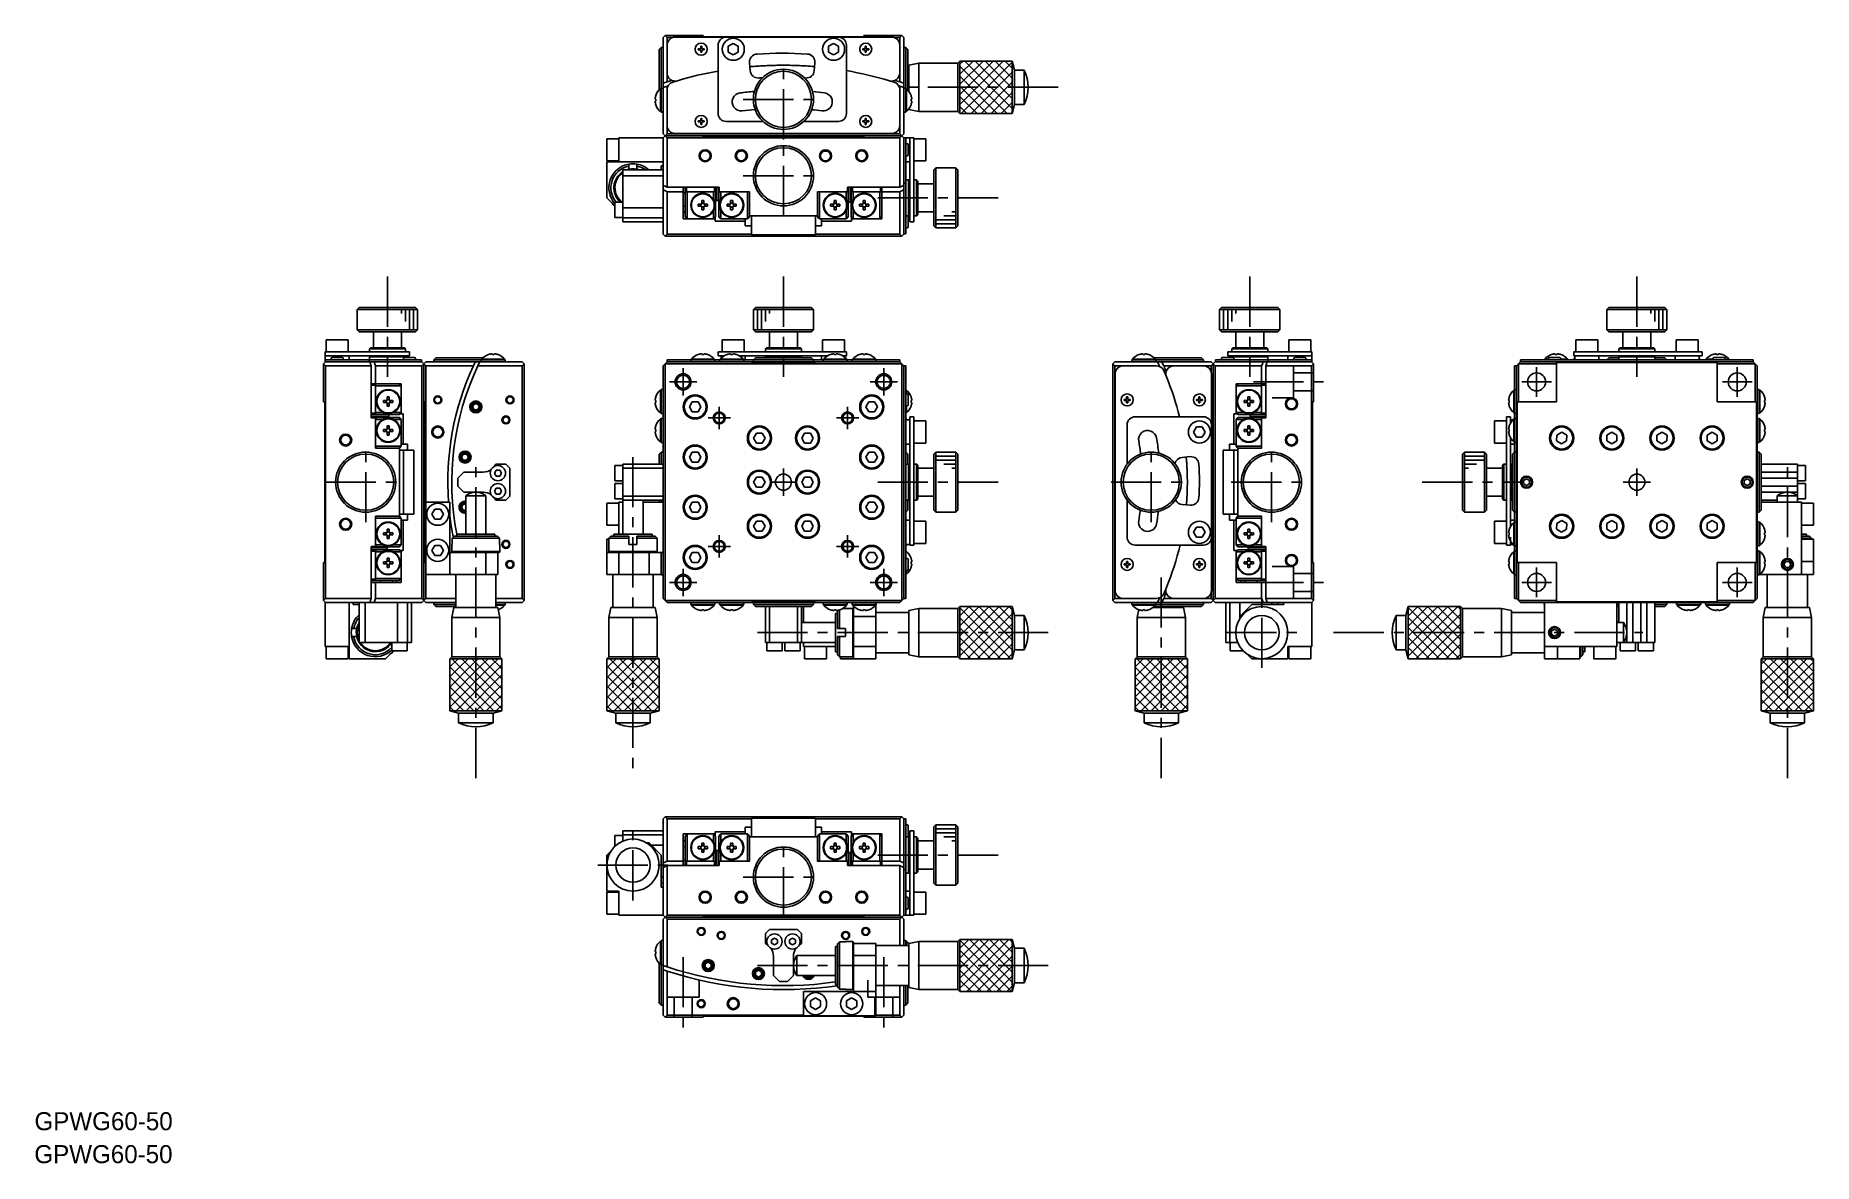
# Model space of a CAD drawing. Extents: x -45 to 398, y -17 to 264.
import ezdxf

# ---------------------------------------------------------------- set-up
doc = ezdxf.new("R2010")
doc.units = 0
doc.header["$LTSCALE"] = 10
doc.linetypes.add('CENTER', pattern=[2, 1.25, -0.25, 0.25, -0.25])
doc.linetypes.add('DASHED', pattern=[3.5, 2, -1.5])
doc.layers.get('0').update_dxf_attribs({"linetype": 'CONTINUOUS'})
doc.layers.add('CENTER', color=1, linetype='CENTER')
doc.styles.get("Standard").update_dxf_attribs({"font": 'FGP教科書体NT-M'})

msp = doc.modelspace()

# ---------------------------------------------------------------- texts
at = {"color": 7}
for p in [(-45.293603, -9.134853), (-45.325982, -17.343782)]:
    msp.add_text('GPWG60-50', height=4.5, dxfattribs=at).set_placement(p)

# ---------------------------------------------------------------- linework, layer by layer
at = {"color": 7, "linetype": 'CONTINUOUS'}
for p, q in [((111.374624, 263.201959), (111.874624, 263.701959)), ((111.374624, 251.830363), (111.374624, 263.201959)), ((111.874624, 263.701959), (112.374624, 263.201959)), ((111.874624, 263.701959), (121.374624, 263.701959)), ((113.750125, 263.201959), (112.374624, 263.201959)), ((112.374624, 263.201959), (112.374624, 261.301959)), ((114.374624, 263.301959), (127.074624, 263.301959)), ((121.374624, 263.401959), (121.374624, 263.701959)), ((161.374624, 263.401959), (121.374624, 263.401959)), ((127.074624, 263.301959), (155.074624, 263.301959)), ((127.624624, 261.023647), (128.874624, 261.745335)), ((128.874624, 261.745335), (130.124624, 261.023647)), ((152.624624, 261.023647), (153.874624, 261.745335)), ((153.874624, 261.745335), (155.124624, 261.023647)), ((155.074624, 263.301959), (168.374624, 263.301959)), ((161.374624, 263.701959), (161.374624, 263.401959)), ((161.374624, 263.701959), (170.874624, 263.701959)), ((170.374624, 263.201959), (168.999124, 263.201959)), ((170.374624, 263.201959), (170.874624, 263.701959)), ((170.374624, 261.301959), (170.374624, 263.201959)), ((170.874624, 263.701959), (171.374624, 263.201959)), ((171.374624, 263.201959), (171.374624, 251.830363)), ((110.874624, 260.701959), (110.374624, 260.201959)), ((110.374624, 250.121781), (110.374624, 260.201959)), ((110.874624, 260.701959), (110.874624, 250.591959)), ((111.374624, 260.701959), (110.874624, 260.701959)), ((112.374624, 254.362712), (112.374624, 261.301959)), ((120.124624, 260.426959), (120.749624, 260.426959)), ((120.124624, 260.176959), (120.124624, 260.426959)), ((120.749624, 260.176959), (120.124624, 260.176959)), ((120.124624, 260.176959), (120.749624, 260.176959)), ((120.749624, 261.051959), (120.999624, 261.051959)), ((120.749624, 260.426959), (120.749624, 261.051959)), ((120.749624, 259.551959), (120.749624, 260.176959)), ((120.999624, 259.551959), (120.749624, 259.551959)), ((120.749624, 259.551959), (120.999624, 259.551959)), ((120.999624, 261.051959), (120.999624, 260.426959)), ((120.999624, 260.426959), (120.999624, 261.051959)), ((120.999624, 260.426959), (121.624624, 260.426959)), ((120.999624, 260.176959), (120.999624, 259.551959)), ((121.624624, 260.176959), (120.999624, 260.176959)), ((120.999624, 260.176959), (121.624624, 260.176959)), ((120.999624, 259.551959), (120.999624, 260.176959)), ((121.624624, 260.426959), (121.624624, 260.176959)), ((121.624624, 260.176959), (121.624624, 260.426959)), ((125.074624, 244.301959), (125.074624, 261.301959)), ((127.624624, 259.580271), (127.624624, 261.023647)), ((128.874624, 258.858583), (127.624624, 259.580271)), ((130.124624, 259.580271), (128.874624, 258.858583)), ((130.124624, 261.023647), (130.124624, 259.580271)), ((152.624624, 259.580271), (152.624624, 261.023647)), ((153.874624, 258.858583), (152.624624, 259.580271)), ((155.124624, 259.580271), (153.874624, 258.858583)), ((155.124624, 261.023647), (155.124624, 259.580271)), ((157.074624, 261.301959), (157.074624, 244.301959)), ((161.124624, 260.426959), (161.749624, 260.426959)), ((161.124624, 260.176959), (161.124624, 260.426959)), ((161.749624, 260.176959), (161.124624, 260.176959)), ((161.124624, 260.176959), (161.749624, 260.176959)), ((161.749624, 261.051959), (161.999624, 261.051959)), ((161.749624, 260.426959), (161.749624, 261.051959)), ((161.749624, 259.551959), (161.749624, 260.176959)), ((161.999624, 259.551959), (161.749624, 259.551959)), ((161.749624, 259.551959), (161.999624, 259.551959)), ((161.999624, 261.051959), (161.999624, 260.426959)), ((161.999624, 260.426959), (161.999624, 261.051959)), ((161.999624, 260.426959), (162.624624, 260.426959)), ((161.999624, 260.176959), (161.999624, 259.551959)), ((162.624624, 260.176959), (161.999624, 260.176959)), ((161.999624, 259.551959), (161.999624, 260.176959)), ((161.999624, 260.176959), (162.624624, 260.176959)), ((162.624624, 260.426959), (162.624624, 260.176959)), ((162.624624, 260.176959), (162.624624, 260.426959)), ((170.374624, 261.301959), (170.374624, 254.362712)), ((171.874624, 260.701959), (171.374624, 260.701959)), ((171.874624, 250.591959), (171.874624, 260.701959)), ((172.374624, 260.201959), (171.874624, 260.701959)), ((172.374624, 260.201959), (172.374624, 250.121781)), ((185.37463, 257.301958), (184.874628, 256.801955)), ((185.37463, 257.301958), (185.37463, 250.801532)), ((198.374631, 257.301958), (185.37463, 257.301958)), ((185.37463, 257.301958), (185.37463, 244.30196)), ((198.964119, 255.101959), (198.374631, 257.301958)), ((198.374631, 244.30196), (198.374631, 257.301958)), ((112.374624, 254.362712), (112.374624, 252.164847)), ((133.101779, 254.931996), (132.927427, 256.924852)), ((149.221822, 256.924852), (149.04747, 254.931996)), ((170.374624, 252.164847), (170.374624, 254.362712)), ((172.624624, 255.801959), (172.374624, 255.801959)), ((175.124623, 256.801955), (172.624624, 256.301956)), ((172.624624, 256.301956), (172.624624, 250.801598)), ((175.124623, 256.801955), (175.124623, 250.801565)), ((184.874628, 256.801955), (175.124623, 256.801955)), ((184.874628, 256.801955), (184.874628, 250.801565)), ((198.964119, 255.101959), (198.964119, 250.801677)), ((201.37463, 255.101959), (198.964119, 255.101959)), ((201.37463, 255.101959), (201.37463, 250.801677)), ((109.569182, 248.747067), (109.560885, 248.751113)), ((109.569182, 248.747067), (109.560885, 248.751113)), ((110.715069, 250.441959), (110.715069, 244.741959)), ((110.874624, 250.441959), (110.715069, 250.441959)), ((110.874624, 250.591959), (110.874624, 250.441959)), ((110.874624, 250.591959), (110.874624, 244.591959)), ((111.374624, 250.591959), (110.874624, 250.591959)), ((111.374624, 250.773219), (111.374624, 251.830363)), ((111.374624, 239.201959), (111.374624, 250.773219)), ((112.374624, 251.111752), (112.374624, 250.180486)), ((112.374624, 241.301959), (112.374624, 250.180486)), ((170.374624, 250.180486), (170.374624, 251.111752)), ((170.374624, 250.180486), (170.374624, 241.301959)), ((171.374624, 251.830363), (171.374624, 250.773219)), ((171.374624, 250.773219), (171.374624, 239.201959)), ((171.874624, 250.591959), (171.374624, 250.591959)), ((171.874624, 250.591959), (171.874624, 250.441959)), ((171.874624, 250.591959), (171.874624, 244.591959)), ((172.034179, 250.441959), (171.874624, 250.441959)), ((172.034179, 250.441959), (172.034179, 244.741959)), ((172.624624, 250.801598), (172.624624, 249.82523)), ((173.180067, 248.747067), (173.188363, 248.751113)), ((173.180067, 248.747067), (173.188363, 248.751113)), ((175.124623, 250.801565), (175.124623, 244.801963)), ((184.874628, 250.801565), (184.874628, 244.801963)), ((198.374631, 250.801532), (198.374631, 244.30196)), ((198.964119, 250.801677), (198.964119, 246.501959)), ((201.37463, 250.801677), (201.37463, 246.501959)), ((109.569182, 247.851959), (109.39294, 247.851959)), ((109.39294, 247.851959), (109.569182, 247.851959)), ((109.39294, 247.331959), (109.569182, 247.331959)), ((109.560885, 246.432805), (109.569182, 246.436851)), ((109.560885, 246.432805), (109.569182, 246.436851)), ((109.569182, 247.331959), (109.569182, 247.851959)), ((110.715069, 244.741959), (110.874624, 244.741959)), ((110.874624, 244.741959), (110.874624, 244.591959)), ((110.874624, 244.591959), (111.374624, 244.591959)), ((171.374624, 244.591959), (171.874624, 244.591959)), ((171.874624, 244.741959), (171.874624, 244.591959)), ((171.874624, 244.741959), (172.034179, 244.741959)), ((172.624624, 245.358688), (172.624624, 245.301962)), ((172.624624, 245.301962), (175.124623, 244.801963)), ((173.180067, 247.851959), (173.356309, 247.851959)), ((173.180067, 247.331959), (173.180067, 247.851959)), ((173.356309, 247.851959), (173.180067, 247.851959)), ((173.356309, 247.331959), (173.180067, 247.331959)), ((173.188363, 246.432805), (173.180067, 246.436851)), ((173.188363, 246.432805), (173.180067, 246.436851)), ((175.124623, 244.801963), (184.874628, 244.801963)), ((184.874628, 244.801963), (185.37463, 244.30196)), ((185.37463, 244.30196), (198.374631, 244.30196)), ((198.374631, 244.30196), (198.964119, 246.501959)), ((198.964119, 246.501959), (201.37463, 246.501959)), ((112.374624, 241.301959), (112.374624, 239.201959)), ((168.374624, 239.301959), (114.374624, 239.301959)), ((120.124624, 242.426959), (120.749624, 242.426959)), ((120.124624, 242.176959), (120.124624, 242.426959)), ((120.749624, 242.176959), (120.124624, 242.176959)), ((120.124624, 242.176959), (120.749624, 242.176959)), ((120.749624, 243.051959), (120.999624, 243.051959)), ((120.749624, 242.426959), (120.749624, 243.051959)), ((120.749624, 241.551959), (120.749624, 242.176959)), ((120.999624, 241.551959), (120.749624, 241.551959)), ((120.749624, 241.551959), (120.999624, 241.551959)), ((120.999624, 243.051959), (120.999624, 242.426959)), ((120.999624, 242.426959), (120.999624, 243.051959)), ((120.999624, 242.426959), (121.624624, 242.426959)), ((120.999624, 242.176959), (120.999624, 241.551959)), ((121.624624, 242.176959), (120.999624, 242.176959)), ((120.999624, 241.551959), (120.999624, 242.176959)), ((120.999624, 242.176959), (121.624624, 242.176959)), ((121.624624, 242.426959), (121.624624, 242.176959)), ((121.624624, 242.176959), (121.624624, 242.426959)), ((136.275605, 242.301959), (127.074624, 242.301959)), ((127.074624, 242.301959), (136.275605, 242.301959)), ((155.074624, 242.301959), (146.473644, 242.301959)), ((146.473644, 242.301959), (155.074624, 242.301959)), ((161.124624, 242.426959), (161.749624, 242.426959)), ((161.124624, 242.176959), (161.124624, 242.426959)), ((161.749624, 242.176959), (161.124624, 242.176959)), ((161.124624, 242.176959), (161.749624, 242.176959)), ((161.749624, 243.051959), (161.999624, 243.051959)), ((161.749624, 242.426959), (161.749624, 243.051959)), ((161.749624, 241.551959), (161.749624, 242.176959)), ((161.999624, 241.551959), (161.749624, 241.551959)), ((161.749624, 241.551959), (161.999624, 241.551959)), ((161.999624, 243.051959), (161.999624, 242.426959)), ((161.999624, 242.426959), (161.999624, 243.051959)), ((161.999624, 242.426959), (162.624624, 242.426959)), ((161.999624, 242.176959), (161.999624, 241.551959)), ((162.624624, 242.176959), (161.999624, 242.176959)), ((161.999624, 241.551959), (161.999624, 242.176959)), ((161.999624, 242.176959), (162.624624, 242.176959)), ((162.624624, 242.426959), (162.624624, 242.176959)), ((162.624624, 242.176959), (162.624624, 242.426959)), ((170.374624, 239.201959), (170.374624, 241.301959)), ((97.374624, 238.001959), (97.374624, 235.251959)), ((100.374624, 238.001959), (97.374624, 238.001959)), ((97.374624, 235.251959), (97.374624, 232.501959)), ((100.374624, 238.251959), (111.374624, 238.251959)), ((100.374624, 232.251959), (100.374624, 238.251959)), ((111.874624, 238.701959), (111.374624, 239.201959)), ((111.374624, 238.201959), (111.874624, 238.701959)), ((111.374624, 238.251959), (111.374624, 238.201959)), ((111.374624, 226.361862), (111.374624, 238.201959)), ((112.374624, 239.201959), (111.874624, 238.701959)), ((111.874624, 238.701959), (112.374624, 238.201959)), ((111.874624, 238.701959), (121.374624, 238.701959)), ((121.374624, 238.701959), (111.874624, 238.701959)), ((112.374624, 239.201959), (170.374624, 239.201959)), ((112.374624, 238.201959), (112.374624, 225.888905)), ((170.374624, 238.201959), (112.374624, 238.201959)), ((121.374624, 238.401959), (121.374624, 238.701959)), ((161.374624, 238.701959), (121.374624, 238.701959)), ((161.374624, 238.401959), (121.374624, 238.401959)), ((130.349719, 234.901959), (130.868497, 234.901959)), ((151.384726, 234.901959), (152.349719, 234.901959)), ((161.374624, 238.701959), (161.374624, 238.401959)), ((161.374624, 238.701959), (170.874624, 238.701959)), ((170.874624, 238.701959), (161.374624, 238.701959)), ((170.874624, 238.701959), (170.374624, 239.201959)), ((170.374624, 238.201959), (170.874624, 238.701959)), ((170.374624, 225.888905), (170.374624, 238.201959)), ((171.374624, 239.201959), (170.874624, 238.701959)), ((170.874624, 238.701959), (171.374624, 238.201959)), ((171.374624, 238.251959), (171.874624, 238.251959)), ((171.374624, 238.201959), (171.374624, 236.251959)), ((171.374624, 236.251959), (171.374624, 228.876839)), ((171.374624, 236.251959), (171.374624, 228.876839)), ((171.874624, 238.251959), (171.874624, 236.251959)), ((172.874624, 238.251959), (171.874624, 238.251959)), ((171.874624, 236.051959), (171.874624, 236.251959)), ((171.874624, 234.451959), (171.874624, 236.051959)), ((172.224624, 236.751959), (172.124624, 236.751959)), ((172.474624, 236.501959), (172.474624, 235.251959)), ((172.474624, 236.001959), (172.474624, 235.376959)), ((172.474624, 235.376959), (172.474624, 235.126959)), ((172.474624, 235.251959), (172.474624, 234.001959)), ((172.474624, 235.126959), (172.474624, 234.501959)), ((172.874624, 238.251959), (173.874624, 238.251959)), ((172.874624, 236.251959), (172.874624, 238.251959)), ((172.874624, 236.251959), (172.874624, 219.251959)), ((173.874624, 238.251959), (173.874624, 236.251959)), ((176.874624, 238.001959), (173.874624, 238.001959)), ((173.874624, 219.251959), (173.874624, 236.251959)), ((176.874624, 235.251959), (176.874624, 238.001959)), ((176.874624, 232.501959), (176.874624, 235.251959)), ((97.374624, 232.501959), (100.374624, 232.501959)), ((97.374624, 232.251959), (97.374624, 223.251959)), ((97.374624, 232.251959), (100.374624, 232.251959)), ((111.374624, 232.251959), (100.374624, 232.251959)), ((102.874624, 231.668039), (102.874624, 231.160286)), ((102.874624, 231.160286), (102.874624, 230.395503)), ((104.874624, 231.160286), (104.874624, 231.668039)), ((104.874624, 230.395503), (104.874624, 231.160286)), ((111.374624, 231.251959), (110.874624, 231.251959)), ((110.874624, 231.251959), (110.874624, 230.251959)), ((171.874624, 228.876839), (171.874624, 234.451959)), ((171.874624, 232.251959), (172.874624, 232.251959)), ((172.124624, 233.751959), (172.224624, 233.751959)), ((173.874624, 232.501959), (176.874624, 232.501959)), ((179.374624, 230.751959), (178.874624, 230.251959)), ((179.374624, 230.751959), (179.374624, 223.251959)), ((184.374624, 230.751959), (179.374624, 230.751959)), ((184.374624, 223.251959), (184.374624, 230.751959)), ((184.874624, 230.251959), (184.374624, 230.751959)), ((101.374624, 230.251959), (111.374624, 230.251959)), ((101.374624, 228.751959), (101.374624, 230.251959)), ((111.374624, 228.751959), (101.374624, 228.751959)), ((101.374624, 223.921959), (101.374624, 228.751959)), ((111.374624, 225.258056), (111.374624, 226.361862)), ((171.374624, 228.876839), (171.374624, 226.361862)), ((171.374624, 226.876839), (171.874624, 226.876839)), ((171.374624, 225.339744), (171.374624, 226.351807)), ((171.874624, 228.876839), (171.874624, 226.876839)), ((172.574624, 227.751959), (171.874624, 227.751959)), ((171.874624, 226.876839), (171.874624, 226.351807)), ((171.874624, 226.351807), (171.874624, 224.524074)), ((172.574624, 223.251959), (172.574624, 227.751959)), ((172.874624, 227.451959), (172.574624, 227.751959)), ((174.574624, 227.751959), (173.874624, 227.751959)), ((174.574624, 223.251959), (174.574624, 227.751959)), ((174.874624, 227.451959), (174.574624, 227.751959)), ((174.874624, 227.451959), (174.874624, 223.251959)), ((178.874624, 226.751959), (174.874624, 226.751959)), ((178.874624, 223.251959), (178.874624, 230.251959)), ((184.874624, 230.251959), (184.874624, 223.251959)), ((97.374624, 223.251959), (99.374624, 221.251959)), ((99.374624, 222.151959), (99.374624, 220.251959)), ((101.374624, 222.151959), (99.374624, 222.151959)), ((101.374624, 223.921959), (101.374624, 220.759681)), ((101.374624, 220.759681), (101.374624, 222.151959)), ((111.374624, 214.201959), (111.374624, 225.258056)), ((112.374624, 225.888905), (125.374624, 225.888905)), ((112.374624, 224.776544), (112.374624, 214.201959)), ((116.374624, 224.776544), (112.374624, 224.776544)), ((116.374624, 224.776544), (116.374624, 225.888905)), ((116.374624, 218.010599), (116.374624, 224.776544)), ((116.374624, 224.251959), (116.624624, 224.501959)), ((116.624624, 224.501959), (116.874624, 224.751959)), ((116.874624, 224.686678), (116.874624, 225.888905)), ((117.174624, 224.874459), (116.874624, 224.686678)), ((116.874624, 224.751959), (116.874624, 218.624903)), ((116.874624, 218.624903), (116.874624, 224.686678)), ((117.174624, 225.888905), (117.174624, 224.874459)), ((117.374624, 224.776544), (117.374624, 218.010599)), ((123.974624, 224.776544), (117.374624, 224.776544)), ((120.119516, 221.671959), (121.014624, 221.671959)), ((120.119516, 221.151959), (120.119516, 221.671959)), ((120.756223, 221.151959), (120.756223, 221.671959)), ((121.014624, 222.567067), (121.534624, 222.567067)), ((121.014624, 221.671959), (121.014624, 222.567067)), ((121.014624, 222.567067), (121.014624, 221.93036)), ((121.014624, 221.671959), (121.014624, 221.93036)), ((121.014624, 221.93036), (121.534624, 221.93036)), ((121.534624, 222.567067), (121.534624, 221.671959)), ((121.534624, 221.671959), (122.429732, 221.671959)), ((121.793025, 221.671959), (121.793025, 221.151959)), ((122.429732, 221.671959), (122.429732, 221.151959)), ((123.974624, 222.719629), (123.974624, 224.776544)), ((124.146481, 222.27496), (124.474624, 222.808088)), ((124.174624, 224.874459), (124.174624, 225.888905)), ((124.474624, 224.686678), (124.174624, 224.874459)), ((124.474624, 225.888905), (124.474624, 224.686678)), ((124.474624, 224.686678), (124.474624, 222.808088)), ((124.474624, 222.808088), (124.474624, 220.531628)), ((124.474641, 224.706534), (124.480614, 224.702104)), ((124.480614, 224.702104), (124.624671, 224.606945)), ((124.624622, 224.067927), (124.624622, 225.888905)), ((124.624622, 224.607163), (124.624622, 224.067927)), ((124.624624, 222.619704), (124.624624, 225.888905)), ((124.624624, 224.625397), (124.624624, 222.619704)), ((124.624624, 222.619704), (125.124624, 222.619704)), ((125.124624, 222.619704), (125.124624, 225.888905)), ((125.124624, 224.683215), (125.274624, 224.826287)), ((125.274624, 225.888905), (125.274624, 224.686678)), ((125.274624, 224.686678), (125.418176, 224.776604)), ((125.274624, 224.686678), (125.274624, 222.808088)), ((125.602768, 222.27496), (125.274624, 222.808088)), ((125.274624, 222.808088), (125.274624, 220.531628)), ((125.374624, 225.888905), (125.374624, 224.776544)), ((125.374624, 224.776544), (125.774624, 224.776544)), ((125.774624, 222.719629), (125.774624, 224.776544)), ((125.774624, 224.776544), (132.374624, 224.776544)), ((125.774624, 224.776544), (132.374624, 224.776544)), ((127.319516, 221.671959), (128.214624, 221.671959)), ((127.319516, 221.151959), (127.319516, 221.671959)), ((127.956223, 221.151959), (127.956223, 221.671959)), ((128.214624, 222.567067), (128.734624, 222.567067)), ((128.214624, 221.671959), (128.214624, 222.567067)), ((128.214624, 222.567067), (128.214624, 221.93036)), ((128.214624, 221.671959), (128.214624, 221.93036)), ((128.214624, 221.93036), (128.734624, 221.93036)), ((128.734624, 222.567067), (128.734624, 221.671959)), ((128.734624, 221.671959), (129.629732, 221.671959)), ((128.993025, 221.671959), (128.993025, 221.151959)), ((129.629732, 221.671959), (129.629732, 221.151959)), ((132.374624, 224.776544), (132.374624, 218.010599)), ((132.374624, 224.776544), (132.874624, 224.776544)), ((132.731073, 224.776604), (132.874624, 224.686678)), ((132.874624, 224.776544), (132.874624, 218.751959)), ((149.874624, 224.686678), (150.018176, 224.776604)), ((149.874624, 224.776544), (150.374624, 224.776544)), ((149.874624, 218.751959), (149.874624, 224.776544)), ((150.374624, 218.010599), (150.374624, 224.776544)), ((156.974624, 224.776544), (150.374624, 224.776544)), ((150.374624, 224.776544), (156.974624, 224.776544)), ((154.014624, 221.671959), (153.119516, 221.671959)), ((153.119516, 221.671959), (153.119516, 221.151959)), ((153.756223, 221.671959), (153.756223, 221.151959)), ((154.534624, 222.567067), (154.014624, 222.567067)), ((154.014624, 222.567067), (154.014624, 221.671959)), ((154.534624, 221.93036), (154.014624, 221.93036)), ((154.534624, 221.671959), (154.534624, 222.567067)), ((154.534624, 222.567067), (154.534624, 221.93036)), ((154.534624, 221.671959), (154.534624, 221.93036)), ((155.429732, 221.671959), (154.534624, 221.671959)), ((154.793025, 221.151959), (154.793025, 221.671959)), ((155.429732, 221.151959), (155.429732, 221.671959)), ((156.974624, 224.776544), (156.974624, 222.719629)), ((156.974624, 224.776544), (157.374624, 224.776544)), ((157.474624, 222.808088), (157.146481, 222.27496)), ((157.331073, 224.776604), (157.474624, 224.686678)), ((157.374624, 224.776544), (157.374624, 225.888905)), ((157.374624, 225.888905), (170.374624, 225.888905)), ((157.474624, 224.686678), (157.474624, 225.888905)), ((157.474624, 222.808088), (157.474624, 224.686678)), ((157.474624, 220.531628), (157.474624, 222.808088)), ((157.474675, 224.268449), (157.624634, 224.171029)), ((157.624624, 225.888905), (157.624624, 222.151256)), ((157.624624, 225.888905), (157.624624, 223.623184)), ((157.624624, 222.151256), (157.624624, 224.172406)), ((157.624624, 223.623184), (157.624624, 224.171075)), ((158.124624, 222.151256), (157.624624, 222.151256)), ((158.124624, 225.888905), (158.124624, 222.151256)), ((158.124624, 224.253015), (158.274624, 224.395457)), ((158.274624, 225.888905), (158.274624, 222.808088)), ((158.274624, 224.686678), (158.274624, 225.888905)), ((158.574624, 224.874459), (158.274624, 224.686678)), ((158.274624, 222.808088), (158.274624, 224.686678)), ((158.274624, 220.531628), (158.274624, 222.827127)), ((158.274624, 222.808088), (158.602768, 222.27496)), ((158.274624, 222.808088), (158.274624, 218.624903)), ((158.574624, 225.888905), (158.574624, 224.874459)), ((158.774624, 224.776544), (158.774624, 222.719629)), ((158.774624, 224.776544), (165.374624, 224.776544)), ((161.214624, 221.671959), (160.319516, 221.671959)), ((160.319516, 221.671959), (160.319516, 221.151959)), ((160.956223, 221.671959), (160.956223, 221.151959)), ((161.734624, 222.567067), (161.214624, 222.567067)), ((161.214624, 222.567067), (161.214624, 221.671959)), ((161.734624, 221.93036), (161.214624, 221.93036)), ((161.734624, 221.671959), (161.734624, 222.567067)), ((161.734624, 222.567067), (161.734624, 221.93036)), ((161.734624, 221.671959), (161.734624, 221.93036)), ((162.629732, 221.671959), (161.734624, 221.671959)), ((161.993025, 221.151959), (161.993025, 221.671959)), ((162.629732, 221.151959), (162.629732, 221.671959)), ((165.374624, 218.010599), (165.374624, 224.776544)), ((165.574624, 224.874459), (165.574624, 225.888905)), ((165.874624, 224.686678), (165.574624, 224.874459)), ((165.874624, 224.776544), (165.874624, 225.888905)), ((170.374624, 224.776544), (165.874624, 224.776544)), ((165.874624, 224.776544), (165.874624, 218.010599)), ((170.374624, 214.201959), (170.374624, 224.776544)), ((171.374624, 225.258056), (171.374624, 225.339744)), ((171.374624, 225.339744), (171.374624, 225.258056)), ((171.374624, 224.524074), (171.374624, 225.258056)), ((171.374624, 225.258056), (171.374624, 224.524074)), ((171.374624, 224.524074), (171.374624, 216.251959)), ((171.374624, 224.524074), (171.374624, 216.251959)), ((171.874624, 218.051959), (171.874624, 224.524074)), ((172.574624, 218.751959), (172.574624, 223.251959)), ((174.574624, 218.751959), (174.574624, 223.251959)), ((174.874624, 223.251959), (174.874624, 219.051959)), ((178.874624, 216.251959), (178.874624, 223.251959)), ((179.374624, 223.251959), (179.374624, 215.751959)), ((184.374624, 215.751959), (184.374624, 223.251959)), ((184.874624, 223.251959), (184.874624, 216.251959)), ((99.374624, 220.251959), (99.374624, 218.351959)), ((99.374624, 218.351959), (101.374624, 218.351959)), ((111.374624, 220.759681), (101.374624, 220.759681)), ((101.374624, 220.759681), (101.374624, 218.251959)), ((101.374624, 218.251959), (111.374624, 218.251959)), ((101.374624, 217.251959), (101.374624, 218.251959)), ((111.374624, 217.251959), (101.374624, 217.251959)), ((116.874674, 221.155336), (116.374624, 221.186944)), ((116.374624, 219.732112), (116.874674, 219.768987)), ((117.374624, 218.010599), (116.374624, 218.010599)), ((116.874624, 218.624903), (117.174624, 218.1207)), ((123.974624, 218.010599), (117.374624, 218.010599)), ((123.974624, 218.010599), (117.374624, 218.010599)), ((121.014624, 221.151959), (120.119516, 221.151959)), ((120.119516, 221.151959), (120.756223, 221.151959)), ((121.014624, 221.151959), (120.756223, 221.151959)), ((121.014624, 220.256851), (121.014624, 221.151959)), ((121.014624, 220.893558), (121.014624, 221.151959)), ((121.014624, 220.256851), (121.014624, 220.893558)), ((121.534624, 220.893558), (121.014624, 220.893558)), ((121.534624, 220.256851), (121.014624, 220.256851)), ((121.534624, 221.151959), (121.534624, 220.256851)), ((122.429732, 221.151959), (121.534624, 221.151959)), ((121.793025, 221.151959), (121.534624, 221.151959)), ((122.429732, 221.151959), (121.793025, 221.151959)), ((123.974624, 218.010599), (123.974624, 220.104289)), ((124.374624, 218.010599), (123.974624, 218.010599)), ((124.174624, 218.1207), (124.474624, 218.624903)), ((124.474624, 220.531628), (124.189052, 220.70481)), ((124.374624, 218.010599), (124.374624, 218.472595)), ((124.374624, 217.438549), (124.374624, 218.010599)), ((131.874624, 217.438549), (124.374624, 217.438549)), ((124.474624, 220.531628), (124.474624, 218.624903)), ((125.274624, 220.531628), (125.560197, 220.70481)), ((125.274624, 220.531628), (125.274624, 218.624903)), ((125.574624, 218.1207), (125.274624, 218.624903)), ((125.774624, 218.010599), (125.774624, 220.104289)), ((125.774624, 218.010599), (132.374624, 218.010599)), ((128.214624, 221.151959), (127.319516, 221.151959)), ((127.319516, 221.151959), (127.956223, 221.151959)), ((128.214624, 221.151959), (127.956223, 221.151959)), ((128.214624, 220.256851), (128.214624, 221.151959)), ((128.214624, 220.893558), (128.214624, 221.151959)), ((128.214624, 220.256851), (128.214624, 220.893558)), ((128.734624, 220.893558), (128.214624, 220.893558)), ((128.734624, 220.256851), (128.214624, 220.256851)), ((128.734624, 221.151959), (128.734624, 220.256851)), ((129.629732, 221.151959), (128.734624, 221.151959)), ((128.993025, 221.151959), (128.734624, 221.151959)), ((129.629732, 221.151959), (128.993025, 221.151959)), ((131.874624, 217.438549), (131.874624, 218.010599)), ((131.874624, 216.29004), (131.874624, 217.438549)), ((132.874624, 218.624903), (132.574624, 218.1207)), ((132.874624, 218.624903), (132.874624, 218.751959)), ((132.874624, 218.751959), (149.874624, 218.751959)), ((133.374624, 216.29004), (133.374624, 218.751959)), ((149.374624, 216.29004), (149.374624, 218.751959)), ((149.874624, 218.751959), (149.874624, 218.624903)), ((150.174624, 218.1207), (149.874624, 218.624903)), ((156.974624, 218.010599), (150.374624, 218.010599)), ((150.874624, 217.438549), (150.874624, 218.010599)), ((158.374624, 217.438549), (150.874624, 217.438549)), ((150.874624, 217.438549), (150.874624, 216.29004)), ((153.119516, 221.151959), (154.014624, 221.151959)), ((153.119516, 221.151959), (153.756223, 221.151959)), ((153.756223, 221.151959), (154.014624, 221.151959)), ((154.014624, 221.151959), (154.014624, 220.256851)), ((154.014624, 220.893558), (154.534624, 220.893558)), ((154.014624, 220.256851), (154.534624, 220.256851)), ((154.534624, 220.256851), (154.534624, 221.151959)), ((154.534624, 221.151959), (155.429732, 221.151959)), ((154.534624, 220.893558), (154.534624, 221.151959)), ((154.534624, 221.151959), (154.793025, 221.151959)), ((154.534624, 220.256851), (154.534624, 220.893558)), ((155.429732, 221.151959), (154.793025, 221.151959)), ((156.974624, 220.104289), (156.974624, 218.010599)), ((157.474624, 218.624903), (157.174624, 218.1207)), ((157.189052, 220.70481), (157.474624, 220.531628)), ((157.474624, 218.624903), (157.474624, 220.531628)), ((158.560197, 220.70481), (158.274624, 220.531628)), ((158.274624, 218.624903), (158.274624, 220.531628)), ((158.274624, 218.624903), (158.574624, 218.1207)), ((158.374624, 218.010599), (158.374624, 218.472595)), ((158.774624, 218.010599), (158.374624, 218.010599)), ((158.374624, 218.010599), (158.374624, 217.438549)), ((158.774624, 220.104289), (158.774624, 218.010599)), ((158.774624, 218.010599), (165.374624, 218.010599)), ((165.374624, 218.010599), (158.774624, 218.010599)), ((160.319516, 221.151959), (161.214624, 221.151959)), ((160.319516, 221.151959), (160.956223, 221.151959)), ((160.956223, 221.151959), (161.214624, 221.151959)), ((161.214624, 221.151959), (161.214624, 220.256851)), ((161.214624, 220.893558), (161.734624, 220.893558)), ((161.214624, 220.256851), (161.734624, 220.256851)), ((161.734624, 220.256851), (161.734624, 221.151959)), ((161.734624, 221.151959), (162.629732, 221.151959)), ((161.734624, 220.893558), (161.734624, 221.151959)), ((161.734624, 221.151959), (161.993025, 221.151959)), ((161.734624, 220.256851), (161.734624, 220.893558)), ((162.629732, 221.151959), (161.993025, 221.151959)), ((165.874624, 218.010599), (165.374624, 218.010599)), ((165.574624, 218.1207), (165.874624, 218.624903)), ((171.874624, 218.751959), (172.124624, 218.751959)), ((171.874624, 216.451959), (171.874624, 218.051959)), ((172.224624, 218.751959), (172.124624, 218.751959)), ((172.124624, 218.751959), (172.224624, 218.751959)), ((172.224624, 218.751959), (172.574624, 218.751959)), ((172.474624, 218.501959), (172.474624, 217.251959)), ((172.474624, 218.001959), (172.474624, 217.376959)), ((172.474624, 217.376959), (172.474624, 217.126959)), ((172.474624, 217.251959), (172.474624, 216.001959)), ((172.474624, 217.126959), (172.474624, 216.501959)), ((172.574624, 218.751959), (172.874624, 219.051959)), ((172.874624, 217.251959), (172.874624, 219.251959)), ((173.874624, 217.251959), (172.874624, 217.251959)), ((173.874624, 219.251959), (173.874624, 217.251959)), ((173.874624, 218.751959), (174.574624, 218.751959)), ((174.574624, 218.751959), (174.874624, 219.051959)), ((174.874624, 219.751959), (178.874624, 219.751959)), ((111.874624, 213.701959), (111.374624, 214.201959)), ((112.374624, 214.201959), (111.874624, 213.701959)), ((170.874624, 213.701959), (111.874624, 213.701959)), ((112.374624, 214.201959), (133.374624, 214.201959)), ((133.374624, 216.29004), (131.874624, 216.29004)), ((133.374624, 214.201959), (133.374624, 216.29004)), ((133.374624, 214.201959), (133.374624, 214.059054)), ((133.374624, 214.059054), (149.374624, 214.059054)), ((149.374624, 216.29004), (149.374624, 214.201959)), ((150.874624, 216.29004), (149.374624, 216.29004)), ((149.374624, 214.059054), (149.374624, 214.201959)), ((149.374624, 214.201959), (170.374624, 214.201959)), ((170.874624, 213.701959), (170.374624, 214.201959)), ((171.374624, 214.201959), (170.874624, 213.701959)), ((171.374624, 216.251959), (171.374624, 214.201959)), ((171.874624, 214.251959), (171.374624, 214.251959)), ((171.874624, 216.251959), (171.874624, 216.451959)), ((171.874624, 216.251959), (171.874624, 214.251959)), ((172.124624, 215.751959), (172.224624, 215.751959)), ((178.874624, 216.251959), (179.374624, 215.751959)), ((179.374624, 215.751959), (184.374624, 215.751959)), ((184.374624, 215.751959), (184.874624, 216.251959)), ((35.666129, 195.893481), (35.166129, 195.393481)), ((42.666129, 195.393481), (35.166129, 195.393481)), ((35.166129, 195.393481), (35.166129, 190.393481)), ((35.666129, 195.893481), (42.666129, 195.893481)), ((42.666129, 195.893481), (49.666129, 195.893481)), ((50.166129, 195.393481), (42.666129, 195.393481)), ((50.166129, 195.393481), (49.666129, 195.893481)), ((50.166129, 190.393481), (50.166129, 195.393481)), ((134.374624, 195.893481), (133.874624, 195.393481)), ((148.874624, 195.393481), (133.874624, 195.393481)), ((133.874624, 195.393481), (133.874624, 190.393481)), ((134.374624, 195.893481), (148.374624, 195.893481)), ((148.874624, 195.393481), (148.374624, 195.893481)), ((148.874624, 190.393481), (148.874624, 195.393481)), ((250.591436, 195.893481), (250.091436, 195.393481)), ((265.091436, 195.393481), (250.091436, 195.393481)), ((250.091436, 195.393481), (250.091436, 190.393481)), ((250.591436, 195.893481), (264.591436, 195.893481)), ((265.091436, 195.393481), (264.591436, 195.893481)), ((265.091436, 190.393481), (265.091436, 195.393481)), ((347.083245, 195.893481), (346.583245, 195.393481)), ((361.583245, 195.393481), (346.583245, 195.393481)), ((346.583245, 195.393481), (346.583245, 190.393481)), ((347.083245, 195.893481), (361.083245, 195.893481)), ((361.583245, 195.393481), (361.083245, 195.893481)), ((361.583245, 190.393481), (361.583245, 195.393481)), ((30.166129, 187.893481), (27.416129, 187.893481)), ((27.416129, 187.893481), (27.416129, 184.893481)), ((32.916129, 187.893481), (30.166129, 187.893481)), ((32.916129, 184.893481), (32.916129, 187.893481)), ((35.166129, 190.393481), (42.666129, 190.393481)), ((35.166129, 190.393481), (35.666129, 189.893481)), ((42.666129, 189.893481), (35.666129, 189.893481)), ((39.166129, 189.893481), (39.166129, 185.893481)), ((42.666129, 190.393481), (50.166129, 190.393481)), ((49.666129, 189.893481), (42.666129, 189.893481)), ((46.166129, 185.893481), (46.166129, 189.893481)), ((49.666129, 189.893481), (50.166129, 190.393481)), ((131.624624, 187.893481), (126.124624, 187.893481)), ((126.124624, 187.893481), (126.124624, 184.893481)), ((131.624624, 184.893481), (131.624624, 187.893481)), ((133.874624, 190.393481), (148.874624, 190.393481)), ((133.874624, 190.393481), (134.374624, 189.893481)), ((148.374624, 189.893481), (134.374624, 189.893481)), ((137.874624, 189.893481), (137.874624, 185.893481)), ((144.874624, 185.893481), (144.874624, 189.893481)), ((148.374624, 189.893481), (148.874624, 190.393481)), ((156.624624, 187.893481), (151.124624, 187.893481)), ((151.124624, 187.893481), (151.124624, 184.893481)), ((156.624624, 184.893481), (156.624624, 187.893481)), ((250.091436, 190.393481), (265.091436, 190.393481)), ((250.091436, 190.393481), (250.591436, 189.893481)), ((264.591436, 189.893481), (250.591436, 189.893481)), ((254.091436, 189.893481), (254.091436, 185.893481)), ((261.091436, 185.893481), (261.091436, 189.893481)), ((264.591436, 189.893481), (265.091436, 190.393481)), ((272.841436, 187.893481), (267.341436, 187.893481)), ((267.341436, 187.893481), (267.341436, 184.893481)), ((272.841436, 184.893481), (272.841436, 187.893481)), ((344.333245, 187.893481), (338.833245, 187.893481)), ((338.833245, 187.893481), (338.833245, 184.893481)), ((344.333245, 184.893481), (344.333245, 187.893481)), ((346.583245, 190.393481), (361.583245, 190.393481)), ((346.583245, 190.393481), (347.083245, 189.893481)), ((361.083245, 189.893481), (347.083245, 189.893481)), ((350.583245, 189.893481), (350.583245, 185.893481)), ((357.583245, 185.893481), (357.583245, 189.893481)), ((361.083245, 189.893481), (361.583245, 190.393481)), ((369.333245, 187.893481), (363.833245, 187.893481)), ((363.833245, 187.893481), (363.833245, 184.893481)), ((369.333245, 184.893481), (369.333245, 187.893481)), ((26.766129, 181.893481), (27.266129, 182.393481)), ((26.766129, 172.393481), (26.766129, 181.893481)), ((27.266129, 181.393481), (26.766129, 181.893481)), ((27.166129, 183.893481), (27.166129, 184.893481)), ((27.166129, 184.893481), (29.166129, 184.893481)), ((29.166129, 183.893481), (27.166129, 183.893481)), ((27.166129, 183.893481), (27.166129, 182.893481)), ((27.166129, 182.393481), (27.166129, 182.893481)), ((27.166129, 182.893481), (29.166129, 182.893481)), ((27.266129, 182.393481), (27.166129, 182.393481)), ((27.266129, 182.393481), (29.166129, 182.393481)), ((28.666129, 183.243481), (28.666129, 183.143481)), ((28.916129, 183.493481), (30.166129, 183.493481)), ((46.166129, 184.893481), (29.166129, 184.893481)), ((29.166129, 183.893481), (46.166129, 183.893481)), ((29.366129, 182.893481), (29.166129, 182.893481)), ((29.166129, 182.393481), (36.105376, 182.393481)), ((29.166129, 182.393481), (36.105376, 182.393481)), ((30.966129, 182.893481), (29.366129, 182.893481)), ((29.416129, 183.493481), (30.041129, 183.493481)), ((30.041129, 183.493481), (30.291129, 183.493481)), ((30.166129, 183.493481), (31.416129, 183.493481)), ((30.291129, 183.493481), (30.916129, 183.493481)), ((36.105376, 182.893481), (30.966129, 182.893481)), ((31.666129, 183.143481), (31.666129, 183.243481)), ((33.166129, 182.893481), (33.166129, 183.893481)), ((36.105376, 182.893481), (38.105376, 182.893481)), ((36.105376, 182.393481), (38.303241, 182.393481)), ((38.105376, 182.893481), (38.378684, 182.893481)), ((38.105376, 182.393481), (38.105376, 182.893481)), ((38.466129, 185.893481), (38.166129, 185.593481)), ((42.666129, 185.593481), (38.166129, 185.593481)), ((38.166129, 185.593481), (38.166129, 184.893481)), ((38.466129, 183.893481), (38.166129, 183.593481)), ((42.666129, 183.593481), (38.166129, 183.593481)), ((38.166129, 183.593481), (38.166129, 182.893481)), ((38.378684, 182.893481), (40.287601, 182.893481)), ((39.263058, 182.393481), (38.378684, 182.393481)), ((38.466129, 185.893481), (42.666129, 185.893481)), ((39.263058, 182.393481), (39.356336, 182.393481)), ((40.287601, 182.393481), (39.356336, 182.393481)), ((39.356336, 182.393481), (40.287601, 182.393481)), ((47.366129, 182.893481), (40.287601, 182.893481)), ((40.287601, 182.393481), (49.166129, 182.393481)), ((40.287601, 182.393481), (49.166129, 182.393481)), ((42.666129, 185.893481), (46.866129, 185.893481)), ((47.166129, 185.593481), (42.666129, 185.593481)), ((47.166129, 183.593481), (42.666129, 183.593481)), ((46.166129, 184.893481), (48.166129, 184.893481)), ((48.166129, 183.893481), (46.166129, 183.893481)), ((46.666129, 183.243481), (46.666129, 183.143481)), ((47.166129, 185.593481), (46.866129, 185.893481)), ((47.166129, 183.593481), (46.866129, 183.893481)), ((46.916129, 183.493481), (48.166129, 183.493481)), ((47.166129, 184.893481), (47.166129, 185.593481)), ((47.166129, 183.493481), (47.166129, 183.593481)), ((48.966129, 182.893481), (47.366129, 182.893481)), ((47.416129, 183.493481), (48.041129, 183.493481)), ((48.041129, 183.493481), (48.291129, 183.493481)), ((48.166129, 184.893481), (48.166129, 183.893481)), ((48.166129, 183.493481), (49.416129, 183.493481)), ((48.291129, 183.493481), (48.916129, 183.493481)), ((49.166129, 182.893481), (48.966129, 182.893481)), ((49.166129, 182.893481), (51.166129, 182.893481)), ((49.166129, 182.393481), (51.266129, 182.393481)), ((49.666129, 183.143481), (49.666129, 183.243481)), ((51.166129, 182.893481), (51.166129, 182.393481)), ((51.266129, 182.393481), (51.766129, 181.893481)), ((51.766129, 181.893481), (51.266129, 181.393481)), ((51.766129, 181.893481), (52.266129, 182.393481)), ((51.766129, 172.393481), (51.766129, 181.893481)), ((52.266129, 181.393481), (51.766129, 181.893481)), ((51.766129, 181.893481), (51.766129, 172.393481)), ((52.266129, 182.393481), (64.579183, 182.393481)), ((54.716129, 183.393481), (54.216129, 182.893481)), ((66.056129, 182.893481), (54.216129, 182.893481)), ((54.216129, 182.893481), (54.216129, 182.393481)), ((54.716129, 183.393481), (66.526307, 183.393481)), ((64.579183, 182.393481), (65.691544, 182.393481)), ((65.691544, 182.393481), (76.266129, 182.393481)), ((66.056129, 182.893481), (66.206129, 182.893481)), ((66.056129, 182.893481), (72.056129, 182.893481)), ((66.056129, 182.893481), (66.056129, 182.393481)), ((66.206129, 183.053036), (71.906129, 183.053036)), ((66.206129, 183.053036), (66.206129, 182.893481)), ((67.901021, 184.198923), (67.896974, 184.20722)), ((67.901021, 184.198923), (67.896974, 184.20722)), ((68.796129, 184.198923), (68.796129, 184.375165)), ((68.796129, 184.375165), (68.796129, 184.198923)), ((69.316129, 184.198923), (68.796129, 184.198923)), ((69.316129, 184.375165), (69.316129, 184.198923)), ((70.215283, 184.20722), (70.211237, 184.198923)), ((70.215283, 184.20722), (70.211237, 184.198923)), ((71.906129, 182.893481), (71.906129, 183.053036)), ((71.906129, 182.893481), (72.056129, 182.893481)), ((72.056129, 182.393481), (72.056129, 182.893481)), ((76.266129, 182.393481), (76.766129, 181.893481)), ((76.766129, 181.893481), (76.266129, 181.393481)), ((76.766129, 181.893481), (76.766129, 122.893481)), ((111.874624, 181.893481), (111.374624, 181.393481)), ((112.374624, 182.393481), (111.874624, 181.893481)), ((170.874624, 181.893481), (111.874624, 181.893481)), ((111.874624, 181.893481), (111.874624, 122.893481)), ((112.374624, 182.393481), (112.374624, 182.893481)), ((112.374624, 182.893481), (114.374624, 182.893481)), ((112.374624, 182.393481), (133.374624, 182.393481)), ((118.274624, 182.893481), (114.374624, 182.893481)), ((118.274624, 182.893481), (118.477255, 182.893481)), ((118.274624, 182.893481), (118.424624, 182.893481)), ((118.274624, 182.893481), (118.274624, 182.393481)), ((118.424624, 183.053036), (121.274624, 183.053036)), ((118.424624, 183.053036), (118.424624, 182.893481)), ((118.477255, 182.893481), (121.274624, 182.893481)), ((120.119516, 184.198923), (120.11547, 184.20722)), ((120.119516, 184.198923), (120.11547, 184.20722)), ((121.014624, 184.198923), (121.014624, 184.375165)), ((121.014624, 184.375165), (121.014624, 184.198923)), ((121.534624, 184.198923), (121.014624, 184.198923)), ((121.274624, 183.053036), (124.124624, 183.053036)), ((121.274624, 182.893481), (124.209067, 182.893481)), ((121.534624, 184.375165), (121.534624, 184.198923)), ((122.433779, 184.20722), (122.429732, 184.198923)), ((122.433779, 184.20722), (122.429732, 184.198923)), ((124.124624, 182.893481), (124.124624, 183.053036)), ((124.209067, 182.893481), (124.274624, 182.893481)), ((124.225638, 182.893481), (124.274624, 182.893481)), ((125.474624, 182.893481), (124.274624, 182.893481)), ((124.274624, 182.393481), (124.274624, 182.893481)), ((125.074624, 183.893481), (125.074624, 184.893481)), ((125.074624, 184.893481), (127.074624, 184.893481)), ((126.617207, 183.893481), (125.074624, 183.893481)), ((125.874624, 183.893481), (125.074624, 183.893481)), ((125.474624, 182.893481), (125.677248, 182.893481)), ((125.474624, 182.893481), (125.624624, 182.893481)), ((125.474624, 182.893481), (125.474624, 182.393481)), ((125.624624, 183.053036), (128.474624, 183.053036)), ((125.624624, 183.053036), (125.624624, 182.893481)), ((125.677248, 182.893481), (128.474624, 182.893481)), ((125.874624, 183.893481), (125.874624, 183.32597)), ((155.074624, 184.893481), (127.074624, 184.893481)), ((127.319516, 184.198923), (127.31547, 184.20722)), ((127.319516, 184.198923), (127.31547, 184.20722)), ((128.214624, 184.198923), (128.214624, 184.375165)), ((128.214624, 184.375165), (128.214624, 184.198923)), ((128.734624, 184.198923), (128.214624, 184.198923)), ((128.474624, 183.053036), (131.324624, 183.053036)), ((128.474624, 182.893481), (131.409067, 182.893481)), ((128.734624, 184.375165), (128.734624, 184.198923)), ((129.633779, 184.20722), (129.629732, 184.198923)), ((129.633779, 184.20722), (129.629732, 184.198923)), ((130.332042, 183.893481), (152.417207, 183.893481)), ((130.563394, 183.893479), (137.174622, 183.893479)), ((131.324624, 182.893481), (131.324624, 183.053036)), ((131.409067, 182.893481), (131.474624, 182.893481)), ((131.425638, 182.893481), (131.474624, 182.893481)), ((133.874624, 182.893481), (131.474624, 182.893481)), ((131.474624, 182.393481), (131.474624, 182.893481)), ((137.174624, 183.893481), (131.874624, 183.893481)), ((131.874624, 182.893481), (131.874624, 183.893481)), ((132.919816, 183.893481), (134.788163, 183.893481)), ((132.919816, 183.893481), (132.927427, 183.893481)), ((133.101779, 183.893479), (132.927427, 183.893479)), ((133.101779, 183.893479), (135.224889, 183.893481)), ((133.374624, 182.393481), (133.374624, 182.250576)), ((133.374624, 182.393481), (149.374624, 182.393481)), ((133.374624, 182.250576), (149.374624, 182.250576)), ((134.374624, 183.393481), (133.874624, 182.893481)), ((141.374624, 182.893481), (133.874624, 182.893481)), ((133.874624, 182.893481), (133.874624, 182.393481)), ((134.374624, 183.393481), (141.374624, 183.393481)), ((137.174622, 183.893479), (134.788163, 183.893479)), ((135.224889, 183.893479), (137.174622, 183.893479)), ((137.174624, 185.893481), (136.874624, 185.593481)), ((145.874624, 185.593481), (136.874624, 185.593481)), ((136.874624, 185.593481), (136.874624, 184.893481)), ((137.174624, 183.893481), (136.874624, 183.593481)), ((145.874624, 183.593481), (136.874624, 183.593481)), ((136.874624, 183.593481), (136.874624, 183.393481)), ((137.174624, 185.893481), (145.574624, 185.893481)), ((141.374624, 183.393481), (148.374624, 183.393481)), ((148.874624, 182.893481), (141.374624, 182.893481)), ((145.874624, 185.593481), (145.574624, 185.893481)), ((150.874624, 183.893481), (145.574624, 183.893481)), ((145.874624, 183.593481), (145.574624, 183.893481)), ((145.574626, 183.893479), (151.585855, 183.893479)), ((147.361086, 183.893479), (145.574626, 183.893479)), ((145.574626, 183.893479), (146.92436, 183.893479)), ((145.874624, 184.893481), (145.874624, 185.593481)), ((145.874624, 183.393481), (145.874624, 183.593481)), ((146.92436, 183.893481), (149.04747, 183.893481)), ((147.361086, 183.893481), (149.229432, 183.893481)), ((148.874624, 182.893481), (148.374624, 183.393481)), ((151.274624, 182.893481), (148.874624, 182.893481)), ((148.874624, 182.393481), (148.874624, 182.893481)), ((149.221822, 183.893479), (149.04747, 183.893479)), ((149.221822, 183.893479), (149.229432, 183.893479)), ((149.374624, 182.250576), (149.374624, 182.393481)), ((149.374624, 182.393481), (170.374624, 182.393481)), ((150.874624, 183.893481), (150.874624, 182.893481)), ((151.037443, 183.893479), (152.417203, 183.893479)), ((151.323611, 182.893481), (151.274624, 182.893481)), ((151.340182, 182.893481), (151.274624, 182.893481)), ((151.274624, 182.893481), (151.274624, 182.393481)), ((154.274624, 182.893481), (151.340182, 182.893481)), ((154.274624, 183.053036), (151.424624, 183.053036)), ((151.424624, 183.053036), (151.424624, 182.893481)), ((151.585855, 183.893479), (152.417203, 183.893479)), ((153.11547, 184.20722), (153.119516, 184.198923)), ((153.11547, 184.20722), (153.119516, 184.198923)), ((154.014624, 184.375165), (154.014624, 184.198923)), ((154.014624, 184.198923), (154.534624, 184.198923)), ((157.124624, 183.053036), (154.274624, 183.053036)), ((154.967419, 182.893481), (154.274624, 182.893481)), ((154.534624, 184.198923), (154.534624, 184.375165)), ((154.534624, 184.375165), (154.534624, 184.198923)), ((157.102549, 182.893481), (154.967419, 182.893481)), ((155.074624, 184.893481), (157.074624, 184.893481)), ((155.429732, 184.198923), (155.433779, 184.20722)), ((155.429732, 184.198923), (155.433779, 184.20722)), ((157.074624, 183.893481), (156.132042, 183.893481)), ((157.074624, 183.893481), (156.874624, 183.893481)), ((156.874624, 183.32597), (156.874624, 183.893481)), ((157.074624, 184.893481), (157.074624, 183.893481)), ((157.274624, 182.893481), (157.102549, 182.893481)), ((157.124624, 182.893481), (157.124624, 183.053036)), ((157.274624, 182.893481), (157.124624, 182.893481)), ((158.474624, 182.893481), (157.274624, 182.893481)), ((157.274624, 182.393481), (157.274624, 182.893481)), ((158.523611, 182.893481), (158.474624, 182.893481)), ((158.540182, 182.893481), (158.474624, 182.893481)), ((158.474624, 182.893481), (158.474624, 182.393481)), ((161.474624, 182.893481), (158.540182, 182.893481)), ((161.474624, 183.053036), (158.624624, 183.053036)), ((158.624624, 183.053036), (158.624624, 182.893481)), ((160.31547, 184.20722), (160.319516, 184.198923)), ((160.31547, 184.20722), (160.319516, 184.198923)), ((161.214624, 184.375165), (161.214624, 184.198923)), ((161.214624, 184.198923), (161.734624, 184.198923)), ((164.324624, 183.053036), (161.474624, 183.053036)), ((164.272021, 182.893481), (161.474624, 182.893481)), ((161.734624, 184.198923), (161.734624, 184.375165)), ((161.734624, 184.375165), (161.734624, 184.198923)), ((162.629732, 184.198923), (162.633779, 184.20722)), ((162.629732, 184.198923), (162.633779, 184.20722)), ((164.474624, 182.893481), (164.272021, 182.893481)), ((164.324624, 182.893481), (164.324624, 183.053036)), ((164.474624, 182.893481), (164.324624, 182.893481)), ((168.374624, 182.893481), (164.474624, 182.893481)), ((164.474624, 182.393481), (164.474624, 182.893481)), ((168.374624, 182.893481), (170.374624, 182.893481)), ((170.374624, 182.893481), (170.374624, 182.393481)), ((170.874624, 181.893481), (170.374624, 182.393481)), ((170.874624, 122.893481), (170.874624, 181.893481)), ((171.374624, 181.393481), (170.874624, 181.893481)), ((223.491436, 181.893481), (223.991436, 182.393481)), ((223.491436, 122.893481), (223.491436, 181.893481)), ((223.991436, 181.393481), (223.491436, 181.893481)), ((223.991436, 182.393481), (234.566021, 182.393481)), ((234.201436, 182.893481), (228.201436, 182.893481)), ((228.351436, 182.893481), (228.201436, 182.893481)), ((228.201436, 182.893481), (228.201436, 182.393481)), ((228.351436, 183.053036), (228.351436, 182.893481)), ((234.051436, 183.053036), (228.351436, 183.053036)), ((230.042282, 184.20722), (230.046328, 184.198923)), ((230.042282, 184.20722), (230.046328, 184.198923)), ((230.941436, 184.375165), (230.941436, 184.198923)), ((230.941436, 184.198923), (231.461436, 184.198923)), ((231.461436, 184.198923), (231.461436, 184.375165)), ((231.461436, 184.375165), (231.461436, 184.198923)), ((232.356544, 184.198923), (232.36059, 184.20722)), ((232.356544, 184.198923), (232.36059, 184.20722)), ((233.731258, 183.393481), (245.541436, 183.393481)), ((234.051436, 182.893481), (234.051436, 183.053036)), ((234.201436, 182.893481), (234.051436, 182.893481)), ((234.201436, 182.393481), (234.201436, 182.893481)), ((246.041436, 182.893481), (234.201436, 182.893481)), ((234.566021, 182.393481), (235.678382, 182.393481)), ((235.678382, 182.393481), (247.991436, 182.393481)), ((246.041436, 182.893481), (245.541436, 183.393481)), ((246.041436, 182.393481), (246.041436, 182.893481)), ((247.991436, 182.393481), (248.491436, 181.893481)), ((248.491436, 181.893481), (247.991436, 181.393481)), ((248.491436, 181.893481), (248.991436, 182.393481)), ((248.491436, 181.893481), (248.491436, 172.393481)), ((248.491436, 172.393481), (248.491436, 181.893481)), ((248.991436, 181.393481), (248.491436, 181.893481)), ((248.991436, 182.393481), (251.091436, 182.393481)), ((249.091436, 182.393481), (249.091436, 182.893481)), ((249.091436, 182.893481), (251.091436, 182.893481)), ((250.591436, 183.243481), (250.591436, 183.143481)), ((250.841436, 183.493481), (253.341436, 183.493481)), ((250.841436, 183.493481), (251.966436, 183.493481)), ((251.291436, 182.893481), (251.091436, 182.893481)), ((251.091436, 182.393481), (259.969963, 182.393481)), ((251.091436, 182.393481), (259.969963, 182.393481)), ((252.891436, 182.893481), (251.291436, 182.893481)), ((251.341436, 183.493481), (251.966436, 183.493481)), ((251.966436, 183.493481), (251.341436, 183.493481)), ((251.966436, 183.493481), (252.091436, 183.493481)), ((251.966436, 183.493481), (252.216436, 183.493481)), ((252.216436, 183.493481), (251.966436, 183.493481)), ((252.091436, 183.893481), (252.091436, 184.893481)), ((252.091436, 184.893481), (254.091436, 184.893481)), ((254.091436, 183.893481), (252.091436, 183.893481)), ((252.091436, 183.493481), (252.216436, 183.493481)), ((252.216436, 183.493481), (253.341436, 183.493481)), ((252.841436, 183.493481), (252.216436, 183.493481)), ((252.216436, 183.493481), (252.841436, 183.493481)), ((259.969963, 182.893481), (252.891436, 182.893481)), ((253.391436, 185.893481), (253.091436, 185.593481)), ((262.091436, 185.593481), (253.091436, 185.593481)), ((253.091436, 185.593481), (253.091436, 184.893481)), ((253.391436, 183.893481), (253.091436, 183.593481)), ((262.091436, 183.593481), (253.091436, 183.593481)), ((253.091436, 183.593481), (253.091436, 183.493481)), ((253.391436, 185.893481), (261.791436, 185.893481)), ((253.591436, 183.143481), (253.591436, 183.243481)), ((271.091436, 184.893481), (254.091436, 184.893481)), ((254.091436, 183.893481), (271.091436, 183.893481)), ((259.969963, 182.893481), (261.878881, 182.893481)), ((260.901229, 182.393481), (259.969963, 182.393481)), ((259.969963, 182.393481), (260.901229, 182.393481)), ((260.901229, 182.393481), (260.994507, 182.393481)), ((261.878881, 182.393481), (260.994507, 182.393481)), ((262.091436, 185.593481), (261.791436, 185.893481)), ((262.091436, 183.593481), (261.791436, 183.893481)), ((261.878881, 182.893481), (262.152189, 182.893481)), ((261.954324, 182.393481), (264.152189, 182.393481)), ((262.091436, 184.893481), (262.091436, 185.593481)), ((262.091436, 182.893481), (262.091436, 183.593481)), ((262.152189, 182.893481), (264.152189, 182.893481)), ((262.152189, 182.893481), (262.152189, 182.393481)), ((269.291436, 182.893481), (264.152189, 182.893481)), ((264.152189, 182.393481), (271.091436, 182.393481)), ((264.152189, 182.393481), (271.091436, 182.393481)), ((267.091436, 183.893481), (267.091436, 182.893481)), ((268.591436, 183.243481), (268.591436, 183.143481)), ((268.841436, 183.493481), (271.341436, 183.493481)), ((268.841436, 183.493481), (269.966436, 183.493481)), ((270.891436, 182.893481), (269.291436, 182.893481)), ((269.341436, 183.493481), (269.966436, 183.493481)), ((269.966436, 183.493481), (269.341436, 183.493481)), ((269.966436, 183.493481), (270.091436, 183.493481)), ((269.966436, 183.493481), (270.216436, 183.493481)), ((270.216436, 183.493481), (269.966436, 183.493481)), ((270.091436, 183.493481), (270.216436, 183.493481)), ((270.216436, 183.493481), (271.341436, 183.493481)), ((270.841436, 183.493481), (270.216436, 183.493481)), ((270.216436, 183.493481), (270.841436, 183.493481)), ((271.091436, 182.893481), (270.891436, 182.893481)), ((271.091436, 184.893481), (273.091436, 184.893481)), ((273.091436, 183.893481), (271.091436, 183.893481)), ((271.091436, 182.893481), (273.091436, 182.893481)), ((271.091436, 182.393481), (272.991436, 182.393481)), ((271.591436, 183.143481), (271.591436, 183.243481)), ((272.991436, 182.393481), (273.491436, 181.893481)), ((273.091436, 182.393481), (272.991436, 182.393481)), ((273.491436, 181.893481), (272.991436, 181.393481)), ((273.091436, 184.893481), (273.091436, 183.893481)), ((273.091436, 182.893481), (273.091436, 183.893481)), ((273.091436, 182.893481), (273.091436, 182.393481)), ((273.491436, 181.893481), (273.491436, 172.393481)), ((324.583245, 181.893481), (324.083245, 181.393481)), ((325.083245, 182.393481), (324.583245, 181.893481)), ((334.083245, 181.893481), (324.583245, 181.893481)), ((324.583245, 181.893481), (324.583245, 172.393481)), ((325.083245, 182.393481), (325.083245, 182.893481)), ((325.083245, 182.893481), (327.083245, 182.893481)), ((325.083245, 182.393481), (326.458745, 182.393481)), ((327.083245, 182.393481), (326.458745, 182.393481)), ((332.783245, 182.893481), (327.083245, 182.893481)), ((327.083245, 182.393481), (381.083245, 182.393481)), ((332.100179, 183.053036), (331.133245, 183.053036)), ((331.133245, 183.053036), (331.133245, 182.893481)), ((332.083245, 183.243481), (332.083245, 183.143481)), ((332.333245, 183.493481), (334.833245, 183.493481)), ((334.383245, 182.893481), (332.783245, 182.893481)), ((332.824091, 184.20722), (332.828137, 184.198923)), ((332.833245, 183.493481), (333.458245, 183.493481)), ((333.458245, 183.493481), (333.708245, 183.493481)), ((333.708245, 183.493481), (334.333245, 183.493481)), ((333.723245, 184.375165), (333.723245, 184.198923)), ((333.723245, 184.198923), (334.243245, 184.198923)), ((334.083245, 182.193481), (374.083245, 182.193481)), ((334.083245, 181.893481), (334.083245, 182.193481)), ((334.083245, 172.393481), (334.083245, 181.893481)), ((334.243245, 184.198923), (334.243245, 184.375165)), ((334.243245, 184.375165), (334.243245, 184.198923)), ((341.583245, 182.893481), (334.383245, 182.893481)), ((336.833245, 183.053036), (335.066311, 183.053036)), ((335.083245, 183.143481), (335.083245, 183.243481)), ((335.138353, 184.198923), (335.1424, 184.20722)), ((336.833245, 182.893481), (336.833245, 183.053036)), ((338.583245, 183.053036), (338.333245, 183.053036)), ((338.333245, 183.053036), (338.333245, 182.893481)), ((338.383245, 184.893481), (340.383245, 184.893481)), ((338.383245, 184.893481), (338.833245, 184.893481)), ((338.383245, 183.893481), (338.383245, 184.893481)), ((340.383245, 183.893481), (338.383245, 183.893481)), ((338.583245, 183.893481), (338.583245, 182.893481)), ((368.383245, 184.893481), (340.383245, 184.893481)), ((341.583245, 183.893481), (340.383245, 183.893481)), ((340.383245, 183.893481), (341.583245, 183.893481)), ((341.583245, 183.893481), (366.583245, 183.893481)), ((366.583245, 182.893481), (341.583245, 182.893481)), ((344.333245, 184.893481), (349.583245, 184.893481)), ((344.333245, 184.893481), (354.383245, 184.893481)), ((344.333245, 184.893481), (344.420426, 184.893481)), ((349.583245, 184.893481), (344.420426, 184.893481)), ((344.583245, 182.893481), (344.583245, 183.893481)), ((348.096784, 184.893481), (346.228437, 184.893481)), ((346.236048, 184.893481), (346.228437, 184.893481)), ((346.236048, 184.893481), (346.4104, 184.893481)), ((348.53351, 184.893481), (346.4104, 184.893481)), ((347.083245, 183.393481), (346.583245, 182.893481)), ((347.083245, 183.393481), (349.583245, 183.393481)), ((360.669707, 184.893481), (348.096784, 184.893481)), ((348.53351, 184.893481), (360.232981, 184.893481)), ((349.883245, 185.893481), (349.583245, 185.593481)), ((358.583245, 185.593481), (349.583245, 185.593481)), ((349.583245, 185.593481), (349.583245, 184.893481)), ((349.883245, 183.893481), (349.583245, 183.593481)), ((358.583245, 183.593481), (349.583245, 183.593481)), ((349.583245, 183.593481), (349.583245, 182.893481)), ((349.883245, 185.893481), (358.283245, 185.893481)), ((354.383245, 184.893481), (363.833245, 184.893481)), ((358.583245, 185.593481), (358.283245, 185.893481)), ((358.583245, 183.593481), (358.283245, 183.893481)), ((358.583245, 184.893481), (358.583245, 185.593481)), ((358.583245, 184.893481), (363.833245, 184.893481)), ((363.833245, 184.893481), (358.583245, 184.893481)), ((358.583245, 182.893481), (358.583245, 183.593481)), ((358.583245, 183.393481), (361.083245, 183.393481)), ((362.35609, 184.893481), (360.232981, 184.893481)), ((362.538053, 184.893481), (360.669707, 184.893481)), ((361.583245, 182.893481), (361.083245, 183.393481)), ((362.35609, 184.893481), (362.530443, 184.893481)), ((362.538053, 184.893481), (362.530443, 184.893481)), ((363.583245, 183.893481), (363.583245, 182.893481)), ((368.383245, 183.893481), (366.583245, 183.893481)), ((366.583245, 183.893481), (368.383245, 183.893481)), ((373.783245, 182.893481), (366.583245, 182.893481)), ((368.383245, 184.893481), (370.383245, 184.893481)), ((370.383245, 183.893481), (368.383245, 183.893481)), ((369.333245, 184.893481), (370.383245, 184.893481)), ((369.583245, 182.893481), (369.583245, 183.893481)), ((369.583245, 183.053036), (369.833245, 183.053036)), ((369.833245, 182.893481), (369.833245, 183.053036)), ((370.383245, 184.893481), (370.383245, 183.893481)), ((371.333245, 183.053036), (373.100179, 183.053036)), ((371.333245, 183.053036), (371.333245, 182.893481)), ((373.028137, 184.198923), (373.024091, 184.20722)), ((373.083245, 183.243481), (373.083245, 183.143481)), ((373.333245, 183.493481), (375.833245, 183.493481)), ((375.383245, 182.893481), (373.783245, 182.893481)), ((373.833245, 183.493481), (374.458245, 183.493481)), ((373.923245, 184.198923), (373.923245, 184.375165)), ((373.923245, 184.375165), (373.923245, 184.198923)), ((374.443245, 184.198923), (373.923245, 184.198923)), ((374.083245, 182.193481), (374.083245, 181.893481)), ((383.583245, 181.893481), (374.083245, 181.893481)), ((374.083245, 181.893481), (374.083245, 172.393481)), ((374.443245, 184.375165), (374.443245, 184.198923)), ((374.458245, 183.493481), (374.708245, 183.493481)), ((374.708245, 183.493481), (375.333245, 183.493481)), ((375.3424, 184.20722), (375.338353, 184.198923)), ((381.083245, 182.893481), (375.383245, 182.893481)), ((376.066311, 183.053036), (377.033245, 183.053036)), ((376.083245, 183.143481), (376.083245, 183.243481)), ((377.033245, 182.893481), (377.033245, 183.053036)), ((381.083245, 182.893481), (383.083245, 182.893481)), ((381.707745, 182.393481), (381.083245, 182.393481)), ((381.707745, 182.393481), (383.083245, 182.393481)), ((383.083245, 182.893481), (383.083245, 182.393481)), ((383.583245, 181.893481), (383.083245, 182.393481)), ((383.583245, 172.393481), (383.583245, 181.893481)), ((384.083245, 181.393481), (383.583245, 181.893481)), ((27.266129, 181.393481), (27.266129, 123.393481)), ((38.637724, 181.393481), (27.266129, 181.393481)), ((38.637724, 168.393481), (38.637724, 181.393481)), ((39.694869, 181.393481), (39.694869, 176.893481)), ((51.266129, 181.393481), (39.694869, 181.393481)), ((51.266129, 123.393481), (51.266129, 181.393481)), ((52.266129, 181.393481), (52.266129, 147.393481)), ((64.106226, 181.393481), (52.266129, 181.393481)), ((76.266129, 181.393481), (65.210032, 181.393481)), ((76.266129, 123.393481), (76.266129, 181.393481)), ((111.374624, 123.393481), (111.374624, 181.393481)), ((171.374624, 181.393481), (171.874624, 181.393481)), ((171.374624, 181.393481), (171.374624, 123.393481)), ((171.874624, 181.393481), (171.874624, 179.393481)), ((171.874624, 173.693481), (171.874624, 179.393481)), ((223.991436, 181.393481), (223.991436, 123.393481)), ((226.041436, 181.393481), (223.991436, 181.393481)), ((224.041436, 125.393481), (224.041436, 179.393481)), ((226.041436, 181.393481), (234.313551, 181.393481)), ((238.666316, 181.393481), (236.151339, 181.393481)), ((238.666316, 181.393481), (246.041436, 181.393481)), ((247.991436, 181.393481), (246.041436, 181.393481)), ((247.991436, 179.83789), (247.991436, 181.393481)), ((248.041436, 179.393481), (248.041436, 166.693481)), ((248.991436, 181.393481), (248.991436, 123.393481)), ((260.562696, 181.393481), (248.991436, 181.393481)), ((260.562696, 176.893481), (260.562696, 181.393481)), ((261.61984, 181.393481), (261.61984, 168.393481)), ((272.991436, 181.393481), (261.61984, 181.393481)), ((272.991436, 123.393481), (272.991436, 181.393481)), ((323.583245, 179.393481), (323.583245, 181.393481)), ((323.583245, 181.393481), (324.083245, 181.393481)), ((323.583245, 179.393481), (323.583245, 175.493481)), ((324.083245, 123.393481), (324.083245, 181.393481)), ((384.083245, 181.393481), (384.083245, 123.393481)), ((39.694869, 176.893481), (38.637724, 176.893481)), ((39.626138, 176.593481), (38.637724, 176.593481)), ((39.840787, 176.893481), (39.626138, 176.593481)), ((39.694869, 176.893481), (46.068362, 176.893481)), ((39.694869, 169.793481), (39.694869, 176.393481)), ((46.068362, 176.393481), (39.694869, 176.393481)), ((43.136129, 173.648589), (42.616129, 173.648589)), ((42.616129, 173.648589), (42.616129, 172.753481)), ((43.136129, 173.011882), (42.616129, 173.011882)), ((43.136129, 172.753481), (43.136129, 173.648589)), ((43.136129, 173.648589), (43.136129, 173.011882)), ((43.136129, 172.753481), (43.136129, 173.011882)), ((45.994201, 176.593481), (45.564711, 176.893481)), ((46.068362, 176.893481), (46.068362, 176.393481)), ((46.068362, 169.793481), (46.068362, 176.393481)), ((46.068362, 176.393481), (46.068362, 169.793481)), ((109.569182, 173.648589), (109.560885, 173.652635)), ((109.569182, 173.648589), (109.560885, 173.652635)), ((110.715069, 175.343481), (110.715069, 172.493481)), ((110.874624, 175.343481), (110.715069, 175.343481)), ((110.874624, 175.493481), (110.874624, 175.289782)), ((110.874624, 175.493481), (110.874624, 175.343357)), ((111.374624, 175.493481), (110.874624, 175.493481)), ((110.874624, 175.289782), (110.874624, 175.234117)), ((110.874624, 175.234117), (110.874624, 175.009492)), ((110.874624, 175.009492), (110.874624, 173.186276)), ((110.874624, 173.186276), (110.874624, 172.493481)), ((172.034179, 175.343481), (171.874624, 175.343481)), ((171.874624, 172.093481), (171.874624, 173.693481)), ((172.034179, 175.343481), (172.034179, 174.376547)), ((172.224624, 174.393481), (172.124624, 174.393481)), ((172.474624, 174.143481), (172.474624, 173.018481)), ((172.474624, 174.143481), (172.474624, 171.643481)), ((172.474624, 173.643481), (172.474624, 173.018481)), ((172.474624, 173.018481), (172.474624, 173.643481)), ((172.474624, 173.018481), (172.474624, 172.753481)), ((172.474624, 173.018481), (172.474624, 172.768481)), ((172.474624, 172.768481), (172.474624, 173.018481)), ((173.180067, 173.648589), (173.188363, 173.652635)), ((173.180067, 173.648589), (173.188363, 173.652635)), ((226.291436, 173.018481), (226.916436, 173.018481)), ((226.291436, 172.768481), (226.291436, 173.018481)), ((226.291436, 173.018481), (226.291436, 172.768481)), ((226.916436, 173.643481), (227.166436, 173.643481)), ((226.916436, 173.018481), (226.916436, 173.643481)), ((226.916436, 173.643481), (226.916436, 173.018481)), ((227.166436, 173.643481), (227.166436, 173.018481)), ((227.166436, 173.018481), (227.791436, 173.018481)), ((227.791436, 173.018481), (227.791436, 172.768481)), ((244.291436, 173.018481), (244.916436, 173.018481)), ((244.291436, 172.768481), (244.291436, 173.018481)), ((244.291436, 173.018481), (244.291436, 172.768481)), ((244.916436, 173.643481), (245.166436, 173.643481)), ((244.916436, 173.018481), (244.916436, 173.643481)), ((244.916436, 173.643481), (244.916436, 173.018481)), ((245.166436, 173.643481), (245.166436, 173.018481)), ((245.166436, 173.018481), (245.791436, 173.018481)), ((245.791436, 173.018481), (245.791436, 172.768481)), ((254.189203, 176.893481), (260.562696, 176.893481)), ((254.189203, 176.393481), (254.189203, 176.893481)), ((260.562696, 176.393481), (254.189203, 176.393481)), ((254.189203, 169.793481), (254.189203, 176.393481)), ((254.189203, 169.793481), (254.189203, 176.393481)), ((254.692854, 176.893481), (254.263364, 176.593481)), ((257.121436, 173.648589), (257.641436, 173.648589)), ((257.121436, 172.753481), (257.121436, 173.648589)), ((257.121436, 173.648589), (257.121436, 173.011882)), ((257.121436, 172.753481), (257.121436, 173.011882)), ((257.121436, 173.011882), (257.641436, 173.011882)), ((257.641436, 173.648589), (257.641436, 172.753481)), ((260.631427, 176.593481), (260.416778, 176.893481)), ((260.562696, 176.893481), (261.61984, 176.893481)), ((261.61984, 176.893481), (260.562696, 176.893481)), ((260.562696, 169.793481), (260.562696, 176.393481)), ((261.61984, 176.593481), (260.631427, 176.593481)), ((322.269506, 173.652635), (322.277803, 173.648589)), ((323.42369, 169.643481), (323.42369, 175.343481)), ((323.583245, 175.343481), (323.42369, 175.343481)), ((323.583245, 175.391258), (323.583245, 175.493481)), ((324.083245, 175.493481), (323.583245, 175.493481)), ((323.583245, 172.742728), (323.583245, 175.391258)), ((323.583245, 169.701099), (323.583245, 175.343481)), ((384.583245, 175.493481), (384.083245, 175.493481)), ((384.583245, 173.186276), (384.583245, 175.493481)), ((384.7428, 175.343481), (384.583245, 175.343481)), ((384.583245, 174.611443), (384.583245, 174.961653)), ((384.583245, 174.508735), (384.583245, 174.611443)), ((384.583245, 174.455291), (384.583245, 174.508735)), ((384.583245, 173.086029), (384.583245, 174.455291)), ((384.583245, 171.800686), (384.583245, 173.186276)), ((384.583245, 171.900932), (384.583245, 173.086029)), ((384.7428, 169.643481), (384.7428, 175.343481)), ((385.896984, 173.652635), (385.888688, 173.648589)), ((26.766129, 172.393481), (27.066129, 172.393481)), ((27.066129, 172.393481), (27.066129, 132.393481)), ((38.637724, 169.593481), (39.626138, 169.593481)), ((38.637724, 169.293481), (38.889164, 169.293481)), ((39.840787, 169.293481), (38.637724, 169.293481)), ((38.637724, 169.143481), (43.062713, 169.143481)), ((38.637724, 168.643481), (38.898976, 168.643481)), ((38.637724, 168.643481), (43.062713, 168.643481)), ((38.898976, 168.643481), (38.637724, 168.643481)), ((38.637724, 168.643481), (38.834799, 168.643481)), ((39.840787, 168.493481), (38.637724, 168.493481)), ((39.694869, 168.393481), (38.637724, 168.393481)), ((38.916891, 169.293438), (38.819471, 169.143462)), ((38.834799, 168.643481), (41.754705, 168.643481)), ((38.889164, 169.293481), (41.623148, 169.293481)), ((38.898976, 168.643481), (39.041982, 168.493481)), ((39.626138, 169.593481), (39.840787, 169.293481)), ((39.694823, 168.289558), (39.840787, 168.493481)), ((39.694869, 169.793481), (41.568459, 169.793481)), ((39.694869, 167.993481), (39.694869, 168.393481)), ((41.623148, 169.293481), (39.840787, 169.293481)), ((41.623148, 168.493481), (39.840787, 168.493481)), ((41.185566, 169.143481), (41.042559, 169.293481)), ((41.166129, 169.293481), (41.166129, 169.163868)), ((41.167647, 168.493524), (41.265069, 168.643502)), ((43.062713, 168.643481), (41.256456, 168.643481)), ((41.754705, 168.643481), (41.264967, 168.643481)), ((43.773134, 169.293481), (41.595191, 169.293481)), ((41.623148, 169.293481), (42.064045, 169.606398)), ((41.623148, 169.293481), (45.564711, 169.293481)), ((41.623148, 168.493481), (42.064045, 168.180564)), ((43.773134, 168.493481), (41.623148, 168.493481)), ((42.616129, 172.753481), (41.721021, 172.753481)), ((41.721021, 172.753481), (41.721021, 172.233481)), ((41.721021, 172.753481), (42.357728, 172.753481)), ((41.721021, 172.233481), (42.616129, 172.233481)), ((42.616129, 172.753481), (42.357728, 172.753481)), ((42.357728, 172.753481), (42.357728, 172.233481)), ((42.616129, 172.233481), (42.616129, 171.338373)), ((42.616129, 171.97508), (43.136129, 171.97508)), ((42.616129, 171.338373), (43.136129, 171.338373)), ((43.062713, 169.143481), (43.062713, 168.643481)), ((44.031237, 172.753481), (43.136129, 172.753481)), ((43.39453, 172.753481), (43.136129, 172.753481)), ((43.136129, 172.233481), (44.031237, 172.233481)), ((43.136129, 171.338373), (43.136129, 172.233481)), ((43.136129, 171.97508), (43.136129, 172.233481)), ((43.136129, 171.338373), (43.136129, 171.97508)), ((44.031237, 172.753481), (43.39453, 172.753481)), ((43.39453, 172.233481), (43.39453, 172.753481)), ((43.57354, 169.57671), (43.773134, 169.293481)), ((43.57354, 168.210252), (43.773134, 168.493481)), ((45.564711, 169.293481), (43.773134, 169.293481)), ((45.564711, 168.493481), (43.773134, 168.493481)), ((44.031237, 172.233481), (44.031237, 172.753481)), ((44.183799, 169.793481), (46.068362, 169.793481)), ((45.564711, 169.293481), (45.994201, 169.593481)), ((45.564711, 168.493481), (45.994201, 168.193481)), ((46.068362, 169.393481), (45.687167, 169.393481)), ((46.068362, 169.793481), (46.068362, 169.393481)), ((46.068362, 169.393481), (46.602092, 169.393481)), ((46.602092, 169.393481), (46.602092, 161.893481)), ((51.766129, 172.393481), (52.066129, 172.393481)), ((51.766129, 172.393481), (51.766129, 132.393481)), ((52.066129, 172.393481), (52.066129, 132.393481)), ((63.850103, 171.143481), (64.283116, 171.893481)), ((64.283116, 170.393481), (63.850103, 171.143481)), ((64.283116, 171.893481), (65.149142, 171.893481)), ((65.149142, 171.893481), (64.283116, 171.893481)), ((65.149142, 170.393481), (64.283116, 170.393481)), ((65.149142, 171.893481), (65.582154, 171.143481)), ((65.582154, 171.143481), (65.149142, 171.893481)), ((65.582154, 171.143481), (65.149142, 170.393481)), ((109.569182, 172.753481), (109.39294, 172.753481)), ((109.39294, 172.753481), (109.569182, 172.753481)), ((109.39294, 172.233481), (109.569182, 172.233481)), ((109.560885, 171.334326), (109.569182, 171.338373)), ((109.560885, 171.334326), (109.569182, 171.338373)), ((109.569182, 172.233481), (109.569182, 172.753481)), ((110.715069, 172.493481), (110.715069, 169.643481)), ((110.715069, 169.643481), (110.874624, 169.643481)), ((110.874624, 172.493481), (110.874624, 171.800686)), ((110.874624, 171.800686), (110.874624, 170.428417)), ((110.874624, 170.428417), (110.874624, 170.264046)), ((110.874624, 170.264046), (110.874624, 169.93556)), ((110.874624, 169.93556), (110.874624, 169.665556)), ((110.874624, 169.665556), (110.874624, 169.493481)), ((110.874624, 169.643481), (110.874624, 169.493481)), ((110.874624, 169.493481), (111.374624, 169.493481)), ((117.931249, 171.143481), (118.652937, 172.393481)), ((118.652937, 169.893481), (117.931249, 171.143481)), ((118.652937, 172.393481), (120.096312, 172.393481)), ((120.096312, 169.893481), (118.652937, 169.893481)), ((120.096312, 172.393481), (120.818, 171.143481)), ((120.818, 171.143481), (120.096312, 169.893481)), ((161.931249, 171.143481), (162.652937, 172.393481)), ((162.652937, 169.893481), (161.931249, 171.143481)), ((162.652937, 172.393481), (164.096312, 172.393481)), ((164.096312, 169.893481), (162.652937, 169.893481)), ((164.096312, 172.393481), (164.818, 171.143481)), ((164.818, 171.143481), (164.096312, 169.893481)), ((171.874624, 132.693481), (171.874624, 172.093481)), ((171.874624, 169.643481), (172.034179, 169.643481)), ((172.034179, 171.410415), (172.034179, 169.643481)), ((172.124624, 171.393481), (172.224624, 171.393481)), ((172.474624, 172.143481), (172.474624, 172.768481)), ((172.474624, 172.768481), (172.474624, 172.143481)), ((172.474624, 172.753481), (172.474624, 171.643481)), ((172.874624, 167.893481), (172.874624, 168.693481)), ((172.874624, 166.693481), (172.874624, 168.693481)), ((172.874624, 168.693481), (173.874624, 168.693481)), ((173.180067, 172.753481), (173.356309, 172.753481)), ((173.180067, 172.233481), (173.180067, 172.753481)), ((173.356309, 172.753481), (173.180067, 172.753481)), ((173.356309, 172.233481), (173.180067, 172.233481)), ((173.188363, 171.334326), (173.180067, 171.338373)), ((173.188363, 171.334326), (173.180067, 171.338373)), ((173.874624, 168.693481), (173.874624, 166.693481)), ((226.916436, 172.768481), (226.291436, 172.768481)), ((226.291436, 172.768481), (226.916436, 172.768481)), ((226.916436, 172.143481), (226.916436, 172.768481)), ((226.916436, 172.768481), (226.916436, 172.143481)), ((227.166436, 172.143481), (226.916436, 172.143481)), ((226.916436, 172.143481), (227.166436, 172.143481)), ((227.791436, 172.768481), (227.166436, 172.768481)), ((227.166436, 172.768481), (227.166436, 172.143481)), ((227.166436, 172.768481), (227.791436, 172.768481)), ((229.041436, 168.693481), (246.041436, 168.693481)), ((244.916436, 172.768481), (244.291436, 172.768481)), ((244.291436, 172.768481), (244.916436, 172.768481)), ((244.916436, 172.143481), (244.916436, 172.768481)), ((244.916436, 172.768481), (244.916436, 172.143481)), ((245.166436, 172.143481), (244.916436, 172.143481)), ((244.916436, 172.143481), (245.166436, 172.143481)), ((245.791436, 172.768481), (245.166436, 172.768481)), ((245.166436, 172.768481), (245.166436, 172.143481)), ((245.166436, 172.768481), (245.791436, 172.768481)), ((248.191436, 172.393481), (248.491436, 172.393481)), ((248.191436, 132.393481), (248.191436, 172.393481)), ((248.491436, 132.393481), (248.491436, 172.393481)), ((253.655473, 169.393481), (254.189203, 169.393481)), ((253.655473, 161.893481), (253.655473, 169.393481)), ((254.189203, 169.393481), (254.189203, 169.793481)), ((254.189203, 169.793481), (256.073766, 169.793481)), ((254.559574, 169.393481), (254.189203, 169.393481)), ((254.263364, 169.593481), (254.692854, 169.293481)), ((254.263364, 168.193481), (254.692854, 168.493481)), ((256.484431, 169.293481), (254.692854, 169.293481)), ((256.484431, 168.493481), (254.692854, 168.493481)), ((256.226328, 172.753481), (257.121436, 172.753481)), ((256.226328, 172.233481), (256.226328, 172.753481)), ((256.226328, 172.753481), (256.863035, 172.753481)), ((257.121436, 172.233481), (256.226328, 172.233481)), ((256.484431, 169.293481), (256.684025, 169.57671)), ((258.634417, 169.293481), (256.484431, 169.293481)), ((258.634417, 168.493481), (256.484431, 168.493481)), ((256.484431, 168.493481), (256.684025, 168.210252)), ((256.863035, 172.753481), (257.121436, 172.753481)), ((256.863035, 172.233481), (256.863035, 172.753481)), ((257.121436, 171.338373), (257.121436, 172.233481)), ((257.121436, 171.97508), (257.121436, 172.233481)), ((257.121436, 171.338373), (257.121436, 171.97508)), ((257.641436, 171.97508), (257.121436, 171.97508)), ((257.641436, 171.338373), (257.121436, 171.338373)), ((257.641436, 172.753481), (258.536544, 172.753481)), ((257.641436, 172.753481), (257.899837, 172.753481)), ((257.641436, 172.233481), (257.641436, 171.338373)), ((258.536544, 172.233481), (257.641436, 172.233481)), ((257.655171, 169.143481), (257.655171, 168.643481)), ((259.502366, 169.143481), (257.655171, 169.143481)), ((257.655171, 169.143481), (261.61984, 169.143481)), ((257.655171, 168.643481), (261.61984, 168.643481)), ((258.536544, 172.753481), (257.899837, 172.753481)), ((257.899837, 172.753481), (257.899837, 172.233481)), ((258.19352, 169.606398), (258.634417, 169.293481)), ((258.19352, 168.180564), (258.634417, 168.493481)), ((258.536544, 172.753481), (258.536544, 172.233481)), ((260.416778, 169.293481), (258.634417, 169.293481)), ((260.416778, 168.493481), (258.634417, 168.493481)), ((258.689106, 169.793481), (260.562696, 169.793481)), ((259.398886, 169.143483), (258.940329, 169.143483)), ((258.940329, 169.143483), (261.61984, 169.143483)), ((259.091436, 169.143483), (259.091436, 169.293481)), ((259.215005, 169.293481), (259.091436, 169.163868)), ((259.091436, 169.143483), (259.484516, 169.143483)), ((259.507385, 169.143481), (259.091436, 169.143481)), ((259.091436, 168.493481), (259.091436, 168.643481)), ((259.283421, 169.143483), (259.484516, 169.143483)), ((259.484516, 169.143483), (259.283421, 169.143483)), ((259.484516, 169.143483), (259.398886, 169.143483)), ((259.474216, 168.643481), (259.623635, 168.493481)), ((259.613332, 169.293461), (259.484438, 169.143421)), ((260.416778, 169.293481), (260.631427, 169.593481)), ((261.61984, 169.293481), (260.416778, 169.293481)), ((260.416778, 168.493481), (260.562742, 168.289558)), ((261.61984, 168.493481), (260.416778, 168.493481)), ((260.562696, 168.393481), (260.562696, 167.993481)), ((261.61984, 168.393481), (260.562696, 168.393481)), ((260.631427, 169.593481), (261.61984, 169.593481)), ((273.191436, 172.393481), (273.491436, 172.393481)), ((273.191436, 132.393481), (273.191436, 172.393481)), ((321.583245, 166.693481), (321.583245, 168.693481)), ((321.583245, 167.643481), (321.583245, 168.693481)), ((321.583245, 168.693481), (322.583245, 168.693481)), ((322.101561, 172.753481), (322.277803, 172.753481)), ((322.277803, 172.233481), (322.101561, 172.233481)), ((322.101561, 172.233481), (322.277803, 172.233481)), ((322.277803, 171.338373), (322.269506, 171.334326)), ((322.277803, 172.753481), (322.277803, 172.233481)), ((322.583245, 168.693481), (322.583245, 167.150898)), ((323.42369, 169.643481), (323.583245, 169.643481)), ((323.583245, 172.393444), (323.583245, 172.742728)), ((323.583245, 169.701118), (323.583245, 172.393444)), ((323.583245, 169.493481), (323.583245, 169.701118)), ((323.583245, 169.493481), (323.583245, 168.293481)), ((323.583245, 169.493481), (324.083245, 169.493481)), ((324.283245, 132.393481), (324.283245, 172.393481)), ((324.283245, 172.393481), (324.583245, 172.393481)), ((324.583245, 172.393481), (334.083245, 172.393481)), ((374.083245, 172.393481), (383.583245, 172.393481)), ((383.583245, 172.393481), (383.883245, 172.393481)), ((383.883245, 172.393481), (383.883245, 132.393481)), ((384.083245, 169.493481), (384.583245, 169.493481)), ((384.583245, 170.758511), (384.583245, 171.900932)), ((384.583245, 169.493481), (384.583245, 171.800686)), ((384.583245, 170.478226), (384.583245, 170.758511)), ((384.583245, 169.921113), (384.583245, 170.478226)), ((384.583245, 169.643481), (384.7428, 169.643481)), ((386.06493, 172.753481), (385.888688, 172.753481)), ((385.888688, 172.753481), (385.888688, 172.233481)), ((385.888688, 172.233481), (386.06493, 172.233481)), ((386.06493, 172.233481), (385.888688, 172.233481)), ((385.888688, 171.338373), (385.896984, 171.334326)), ((39.694869, 167.993481), (39.694869, 161.393481)), ((39.694869, 167.993481), (41.568459, 167.993481)), ((39.694869, 161.393481), (39.694869, 167.993481)), ((42.616129, 165.553481), (41.721021, 165.553481)), ((41.721021, 165.553481), (41.721021, 165.033481)), ((41.721021, 165.553481), (42.357728, 165.553481)), ((41.721021, 165.033481), (42.616129, 165.033481)), ((42.616129, 165.553481), (42.357728, 165.553481)), ((42.357728, 165.553481), (42.357728, 165.033481)), ((43.136129, 166.448589), (42.616129, 166.448589)), ((42.616129, 166.448589), (42.616129, 165.553481)), ((43.136129, 165.811882), (42.616129, 165.811882)), ((42.616129, 165.033481), (42.616129, 164.138373)), ((42.616129, 164.77508), (43.136129, 164.77508)), ((42.616129, 164.138373), (43.136129, 164.138373)), ((43.136129, 165.553481), (43.136129, 166.448589)), ((43.136129, 166.448589), (43.136129, 165.811882)), ((43.136129, 165.553481), (43.136129, 165.811882)), ((44.031237, 165.553481), (43.136129, 165.553481)), ((43.39453, 165.553481), (43.136129, 165.553481)), ((43.136129, 165.033481), (44.031237, 165.033481)), ((43.136129, 164.138373), (43.136129, 165.033481)), ((43.136129, 164.77508), (43.136129, 165.033481)), ((43.136129, 164.138373), (43.136129, 164.77508)), ((44.031237, 165.553481), (43.39453, 165.553481)), ((43.39453, 165.033481), (43.39453, 165.553481)), ((44.031237, 165.033481), (44.031237, 165.553481)), ((44.183799, 167.993481), (46.068362, 167.993481)), ((46.068362, 167.993481), (46.068362, 161.393481)), ((109.569182, 165.553481), (109.39294, 165.553481)), ((109.39294, 165.553481), (109.569182, 165.553481)), ((109.39294, 165.033481), (109.569182, 165.033481)), ((109.569182, 166.448589), (109.560885, 166.452635)), ((109.569182, 166.448589), (109.560885, 166.452635)), ((109.560885, 164.134326), (109.569182, 164.138373)), ((109.560885, 164.134326), (109.569182, 164.138373)), ((109.569182, 165.033481), (109.569182, 165.553481)), ((110.715069, 168.143481), (110.715069, 165.293481)), ((110.874624, 168.143481), (110.715069, 168.143481)), ((110.715069, 165.293481), (110.715069, 162.443481)), ((110.874624, 168.293481), (110.874624, 168.089782)), ((110.874624, 168.293481), (110.874624, 168.14187)), ((111.374624, 168.293481), (110.874624, 168.293481)), ((110.874624, 168.089782), (110.874624, 167.809492)), ((110.874624, 167.809492), (110.874624, 167.358544)), ((110.874624, 167.358544), (110.874624, 165.986276)), ((110.874624, 165.986276), (110.874624, 165.293481)), ((110.874624, 165.293481), (110.874624, 164.600686)), ((110.874624, 164.600686), (110.874624, 163.228417)), ((133.931249, 163.393481), (134.652937, 164.643481)), ((134.652937, 164.643481), (136.096312, 164.643481)), ((136.096312, 164.643481), (136.818, 163.393481)), ((145.931249, 163.393481), (146.652937, 164.643481)), ((146.652937, 164.643481), (148.096312, 164.643481)), ((148.096312, 164.643481), (148.818, 163.393481)), ((172.034179, 168.143481), (171.874624, 168.143481)), ((172.874624, 167.893481), (171.874624, 167.893481)), ((172.034179, 168.143481), (172.034179, 167.893481)), ((172.874622, 165.275547), (172.874622, 163.416256)), ((172.874622, 165.275547), (172.874622, 162.634839)), ((172.874624, 166.693481), (172.874624, 138.693481)), ((176.874624, 167.643481), (173.874624, 167.643481)), ((173.874624, 138.693481), (173.874624, 166.693481)), ((176.874624, 162.143481), (176.874624, 167.643481)), ((227.041436, 156.893481), (227.041436, 166.693481)), ((227.041436, 166.693481), (227.041436, 156.893481)), ((243.59806, 164.893481), (244.319748, 166.143481)), ((244.319748, 163.643481), (243.59806, 164.893481)), ((244.319748, 166.143481), (245.763124, 166.143481)), ((245.763124, 166.143481), (246.484812, 164.893481)), ((246.484812, 164.893481), (245.763124, 163.643481)), ((248.041436, 166.693481), (248.041436, 138.693481)), ((254.189203, 167.993481), (254.189203, 161.393481)), ((254.189203, 167.993481), (256.073766, 167.993481)), ((256.226328, 165.553481), (257.121436, 165.553481)), ((256.226328, 165.033481), (256.226328, 165.553481)), ((256.226328, 165.553481), (256.863035, 165.553481)), ((257.121436, 165.033481), (256.226328, 165.033481)), ((256.863035, 165.553481), (257.121436, 165.553481)), ((256.863035, 165.033481), (256.863035, 165.553481)), ((257.121436, 166.448589), (257.641436, 166.448589)), ((257.121436, 165.553481), (257.121436, 166.448589)), ((257.121436, 166.448589), (257.121436, 165.811882)), ((257.121436, 165.553481), (257.121436, 165.811882)), ((257.121436, 165.811882), (257.641436, 165.811882)), ((257.121436, 164.138373), (257.121436, 165.033481)), ((257.121436, 164.77508), (257.121436, 165.033481)), ((257.121436, 164.138373), (257.121436, 164.77508)), ((257.641436, 164.77508), (257.121436, 164.77508)), ((257.641436, 164.138373), (257.121436, 164.138373)), ((257.641436, 166.448589), (257.641436, 165.553481)), ((257.641436, 165.553481), (258.536544, 165.553481)), ((257.641436, 165.553481), (257.899837, 165.553481)), ((257.641436, 165.033481), (257.641436, 164.138373)), ((258.536544, 165.033481), (257.641436, 165.033481)), ((258.536544, 165.553481), (257.899837, 165.553481)), ((257.899837, 165.553481), (257.899837, 165.033481)), ((258.536544, 165.553481), (258.536544, 165.033481)), ((258.689106, 167.993481), (260.562696, 167.993481)), ((260.562696, 167.993481), (260.562696, 161.393481)), ((260.562696, 167.993481), (260.562696, 161.393481)), ((318.583245, 167.643481), (318.583245, 162.143481)), ((321.583245, 167.643481), (318.583245, 167.643481)), ((321.583245, 166.693481), (321.583245, 138.693481)), ((322.101561, 165.553481), (322.277803, 165.553481)), ((322.277803, 165.033481), (322.101561, 165.033481)), ((322.101561, 165.033481), (322.277803, 165.033481)), ((322.269506, 166.452635), (322.277803, 166.448589)), ((322.277803, 164.138373), (322.269506, 164.134326)), ((322.277803, 165.553481), (322.277803, 165.033481)), ((323.150756, 167.893481), (322.583245, 167.893481)), ((323.42369, 162.443481), (323.42369, 168.143481)), ((323.583245, 168.143481), (323.42369, 168.143481)), ((323.583245, 168.191258), (323.583245, 168.293481)), ((324.083245, 168.293481), (323.583245, 168.293481)), ((323.583245, 165.542728), (323.583245, 168.191258)), ((323.583245, 162.501099), (323.583245, 168.143481)), ((323.583245, 165.193444), (323.583245, 165.542728)), ((323.583245, 162.501118), (323.583245, 165.193444)), ((334.07676, 162.683143), (334.089833, 164.12646)), ((334.089833, 164.12646), (335.346317, 164.836797)), ((335.346317, 164.836797), (334.089833, 164.12646)), ((335.346317, 164.836797), (336.58973, 164.103818)), ((336.58973, 164.103818), (335.346317, 164.836797)), ((336.58973, 164.103818), (336.576658, 162.660502)), ((346.57676, 162.683143), (346.589833, 164.12646)), ((346.589833, 164.12646), (347.846317, 164.836797)), ((347.846317, 164.836797), (346.589833, 164.12646)), ((347.846317, 164.836797), (349.08973, 164.103818)), ((349.08973, 164.103818), (347.846317, 164.836797)), ((349.08973, 164.103818), (349.076658, 162.660502)), ((359.07676, 162.683143), (359.089833, 164.12646)), ((359.089833, 164.12646), (360.346317, 164.836797)), ((360.346317, 164.836797), (359.089833, 164.12646)), ((360.346317, 164.836797), (361.58973, 164.103818)), ((361.58973, 164.103818), (360.346317, 164.836797)), ((361.58973, 164.103818), (361.576658, 162.660502)), ((371.57676, 162.683143), (371.589833, 164.12646)), ((371.589833, 164.12646), (372.846317, 164.836797)), ((372.846317, 164.836797), (371.589833, 164.12646)), ((372.846317, 164.836797), (374.08973, 164.103818)), ((374.08973, 164.103818), (372.846317, 164.836797)), ((374.08973, 164.103818), (374.076658, 162.660502)), ((384.583245, 168.293481), (384.083245, 168.293481)), ((384.583245, 165.986276), (384.583245, 168.293481)), ((384.7428, 168.143481), (384.583245, 168.143481)), ((384.583245, 167.463492), (384.583245, 167.761653)), ((384.583245, 167.308735), (384.583245, 167.463492)), ((384.583245, 167.255291), (384.583245, 167.308735)), ((384.583245, 165.886029), (384.583245, 167.255291)), ((384.583245, 164.600686), (384.583245, 165.986276)), ((384.583245, 164.700932), (384.583245, 165.886029)), ((384.583245, 163.558511), (384.583245, 164.700932)), ((384.583245, 162.293481), (384.583245, 164.600686)), ((384.7428, 162.443481), (384.7428, 168.143481)), ((385.896984, 166.452635), (385.888688, 166.448589)), ((386.06493, 165.553481), (385.888688, 165.553481)), ((385.888688, 165.553481), (385.888688, 165.033481)), ((385.888688, 165.033481), (386.06493, 165.033481)), ((386.06493, 165.033481), (385.888688, 165.033481)), ((385.888688, 164.138373), (385.896984, 164.134326)), ((39.840787, 160.893481), (39.694823, 161.097403)), ((46.068362, 161.393481), (39.694869, 161.393481)), ((39.694869, 160.893481), (39.694869, 161.393481)), ((45.666129, 160.893481), (39.694869, 160.893481)), ((45.994201, 161.193481), (45.564711, 160.893481)), ((45.666129, 143.893481), (45.666129, 160.893481)), ((47.670876, 160.393481), (45.666129, 160.393481)), ((46.602092, 161.893481), (46.068362, 161.893481)), ((46.602092, 161.893481), (47.670876, 161.893481)), ((46.666129, 160.393481), (46.666129, 144.393481)), ((47.670876, 161.893481), (47.670876, 160.393481)), ((47.670876, 160.393481), (49.277499, 160.393481)), ((49.277499, 160.393481), (49.277499, 144.393481)), ((110.874624, 159.893481), (110.374624, 159.393481)), ((110.715069, 162.443481), (110.874624, 162.443481)), ((110.874624, 163.228417), (110.874624, 163.064046)), ((110.874624, 163.064046), (110.874624, 162.73556)), ((110.874624, 162.73556), (110.874624, 162.552844)), ((110.874624, 162.552844), (110.874624, 162.465556)), ((110.874624, 162.465556), (110.874624, 162.293481)), ((110.874624, 162.342477), (110.874624, 162.293481)), ((110.874624, 162.293481), (111.374624, 162.293481)), ((110.874624, 159.893481), (110.874624, 156.893481)), ((111.374624, 159.893481), (110.874624, 159.893481)), ((117.931249, 158.643481), (118.652937, 159.893481)), ((118.652937, 159.893481), (120.096312, 159.893481)), ((120.096312, 159.893481), (120.818, 158.643481)), ((134.652937, 162.143481), (133.931249, 163.393481)), ((136.096312, 162.143481), (134.652937, 162.143481)), ((136.818, 163.393481), (136.096312, 162.143481)), ((146.652937, 162.143481), (145.931249, 163.393481)), ((148.096312, 162.143481), (146.652937, 162.143481)), ((148.818, 163.393481), (148.096312, 162.143481)), ((161.931249, 158.643481), (162.652937, 159.893481)), ((162.652937, 159.893481), (164.096312, 159.893481)), ((164.096312, 159.893481), (164.818, 158.643481)), ((171.874624, 161.893481), (172.874624, 161.893481)), ((172.374624, 159.393481), (171.874624, 159.893481)), ((172.874622, 163.416256), (172.874622, 156.593483)), ((172.874624, 156.593481), (172.874624, 161.893481)), ((173.874624, 162.143481), (176.874624, 162.143481)), ((179.374624, 159.893481), (178.874624, 159.393481)), ((179.374624, 159.893481), (179.374624, 144.893481)), ((184.374624, 159.893481), (179.374624, 159.893481)), ((184.374624, 144.893481), (184.374624, 159.893481)), ((184.874624, 159.393481), (184.374624, 159.893481)), ((245.763124, 163.643481), (244.319748, 163.643481)), ((250.980066, 160.393481), (252.586689, 160.393481)), ((250.980066, 144.393481), (250.980066, 160.393481)), ((252.586689, 161.893481), (253.655473, 161.893481)), ((252.586689, 160.393481), (252.586689, 161.893481)), ((254.591436, 160.393481), (252.586689, 160.393481)), ((253.591436, 144.393481), (253.591436, 160.393481)), ((254.189203, 161.893481), (253.655473, 161.893481)), ((260.562696, 161.393481), (254.189203, 161.393481)), ((254.692854, 160.893481), (254.263364, 161.193481)), ((254.591436, 160.893481), (254.591436, 143.893481)), ((260.562696, 160.893481), (254.591436, 160.893481)), ((260.562742, 161.097403), (260.416778, 160.893481)), ((260.562696, 161.393481), (260.562696, 160.893481)), ((311.083245, 159.893481), (310.583245, 159.393481)), ((311.083245, 159.893481), (311.083245, 144.893481)), ((316.083245, 159.893481), (311.083245, 159.893481)), ((316.083245, 144.893481), (316.083245, 159.893481)), ((316.583245, 159.393481), (316.083245, 159.893481)), ((318.583245, 162.143481), (321.583245, 162.143481)), ((321.583245, 156.893481), (321.583245, 162.143481)), ((321.583245, 152.693481), (321.583245, 162.143481)), ((321.583245, 162.143481), (321.583245, 156.893481)), ((322.583245, 141.350898), (322.583245, 163.436063)), ((322.583245, 161.893481), (323.583245, 161.893481)), ((323.583245, 159.893481), (323.083245, 159.393481)), ((323.42369, 162.443481), (323.583245, 162.443481)), ((323.583245, 162.293481), (323.583245, 162.501118)), ((323.583245, 162.293481), (323.583245, 159.893481)), ((323.583245, 162.293481), (324.083245, 162.293481)), ((323.583245, 159.893481), (323.583245, 144.893481)), ((324.083245, 159.893481), (323.583245, 159.893481)), ((335.320173, 161.950164), (334.07676, 162.683143)), ((336.576658, 162.660502), (335.320173, 161.950164)), ((347.820173, 161.950164), (346.57676, 162.683143)), ((349.076658, 162.660502), (347.820173, 161.950164)), ((360.320173, 161.950164), (359.07676, 162.683143)), ((361.576658, 162.660502), (360.320173, 161.950164)), ((372.820173, 161.950164), (371.57676, 162.683143)), ((374.076658, 162.660502), (372.820173, 161.950164)), ((384.083245, 162.293481), (384.583245, 162.293481)), ((384.583245, 159.893481), (384.083245, 159.893481)), ((384.583245, 163.33167), (384.583245, 163.558511)), ((384.583245, 163.126324), (384.583245, 163.33167)), ((384.583245, 162.825308), (384.583245, 163.126324)), ((384.583245, 162.443481), (384.7428, 162.443481)), ((384.583245, 144.893481), (384.583245, 159.893481)), ((385.083245, 159.393481), (384.583245, 159.893481)), ((61.150103, 158.643481), (61.583116, 159.393481)), ((61.583116, 157.893481), (61.150103, 158.643481)), ((61.583116, 159.393481), (62.449142, 159.393481)), ((62.449142, 159.393481), (61.583116, 159.393481)), ((62.449142, 157.893481), (61.583116, 157.893481)), ((62.449142, 159.393481), (62.882154, 158.643481)), ((62.882154, 158.643481), (62.449142, 159.393481)), ((62.882154, 158.643481), (62.449142, 157.893481)), ((69.350103, 154.643481), (69.783116, 155.393481)), ((69.708407, 156.893481), (72.216129, 156.893481)), ((69.783116, 155.393481), (70.649142, 155.393481)), ((70.649142, 155.393481), (71.082154, 154.643481)), ((71.082154, 154.643481), (70.649142, 155.393481)), ((73.216129, 155.893481), (72.216129, 156.893481)), ((73.216129, 155.893481), (73.216129, 148.893481)), ((99.374624, 156.543481), (99.374624, 152.743481)), ((99.374624, 156.543481), (99.374624, 152.743481)), ((101.374624, 156.543481), (99.374624, 156.543481)), ((99.374624, 155.393481), (99.374624, 154.643481)), ((99.374624, 154.643481), (99.374624, 155.393481)), ((101.374624, 156.893481), (111.374624, 156.893481)), ((101.374624, 155.893481), (101.374624, 156.893481)), ((111.374624, 155.893481), (101.374624, 155.893481)), ((101.374624, 155.893481), (101.374624, 148.893481)), ((110.374624, 156.893481), (110.374624, 159.393481)), ((118.652937, 157.393481), (117.931249, 158.643481)), ((120.096312, 157.393481), (118.652937, 157.393481)), ((120.818, 158.643481), (120.096312, 157.393481)), ((162.652937, 157.393481), (161.931249, 158.643481)), ((164.096312, 157.393481), (162.652937, 157.393481)), ((164.818, 158.643481), (164.096312, 157.393481)), ((172.574624, 156.893481), (171.874624, 156.893481)), ((172.374624, 159.393481), (172.374624, 156.893481)), ((172.574624, 147.893481), (172.574624, 156.893481)), ((172.874624, 156.593481), (172.574624, 156.893481)), ((172.874622, 158.57391), (172.874622, 158.748296)), ((172.874622, 158.57391), (172.874624, 156.593481)), ((172.874622, 156.593483), (172.874622, 156.872811)), ((172.874624, 158.755907), (172.874624, 156.872811)), ((172.874624, 158.755907), (172.874624, 158.748296)), ((174.574624, 156.893481), (173.874624, 156.893481)), ((174.574624, 147.893481), (174.574624, 156.893481)), ((174.874624, 156.593481), (174.574624, 156.893481)), ((174.874624, 156.593481), (174.874624, 148.193481)), ((178.874624, 155.893481), (174.874624, 155.893481)), ((178.874624, 145.393481), (178.874624, 159.393481)), ((184.874624, 159.393481), (184.874624, 145.393481)), ((240.755055, 158.57391), (242.748294, 158.748296)), ((310.583245, 145.393481), (310.583245, 159.393481)), ((316.583245, 159.393481), (316.583245, 145.393481)), ((320.583245, 155.893481), (316.583245, 155.893481)), ((320.883245, 156.893481), (320.583245, 156.593481)), ((320.583245, 148.193481), (320.583245, 156.593481)), ((320.883245, 156.893481), (320.883245, 147.893481)), ((321.583245, 156.893481), (320.883245, 156.893481)), ((321.583245, 158.755907), (321.583245, 158.748296)), ((321.583245, 158.755907), (321.583245, 156.872811)), ((321.583245, 158.57391), (321.583245, 158.748296)), ((321.583245, 158.57391), (321.583245, 156.46632)), ((321.583245, 156.872811), (321.583245, 148.51415)), ((321.583245, 148.920642), (321.583245, 156.46632)), ((322.883245, 156.893481), (322.583245, 156.593481)), ((322.883245, 156.893481), (322.883245, 147.893481)), ((323.083245, 156.893481), (322.883245, 156.893481)), ((323.083245, 145.393481), (323.083245, 159.393481)), ((385.083245, 159.393481), (385.083245, 145.393481)), ((385.083245, 156.893481), (394.083245, 156.893481)), ((394.083245, 154.893481), (394.083245, 156.893481)), ((394.083245, 156.543481), (394.083245, 154.893481)), ((396.083245, 156.543481), (394.083245, 156.543481)), ((396.083245, 152.743481), (396.083245, 156.543481)), ((58.725772, 153.119054), (58.742862, 153.11803)), ((58.730416, 153.55441), (58.746543, 153.557042)), ((61.716129, 154.893481), (60.216129, 153.393481)), ((60.216129, 151.393481), (60.216129, 153.393481)), ((60.216129, 151.393481), (61.716129, 149.893481)), ((66.546129, 154.893481), (61.716129, 154.893481)), ((69.783116, 153.893481), (69.350103, 154.643481)), ((69.350103, 150.143481), (69.783116, 150.893481)), ((70.649142, 153.893481), (69.783116, 153.893481)), ((69.783116, 150.893481), (70.649142, 150.893481)), ((71.082154, 154.643481), (70.649142, 153.893481)), ((70.649142, 153.893481), (71.082154, 154.643481)), ((70.649142, 150.893481), (71.082154, 150.143481)), ((71.082154, 150.143481), (70.649142, 150.893481)), ((99.374624, 153.893481), (99.374624, 154.643481)), ((99.374624, 154.643481), (99.374624, 153.893481)), ((99.374624, 152.743481), (101.374624, 152.743481)), ((99.374624, 152.043481), (99.374624, 148.243481)), ((99.374624, 152.043481), (99.374624, 148.243481)), ((101.374624, 152.043481), (99.374624, 152.043481)), ((99.374624, 150.893481), (99.374624, 150.143481)), ((99.374624, 150.143481), (99.374624, 150.893481)), ((133.931249, 152.393481), (134.652937, 153.643481)), ((134.652937, 151.143481), (133.931249, 152.393481)), ((134.652937, 153.643481), (136.096312, 153.643481)), ((136.096312, 151.143481), (134.652937, 151.143481)), ((136.096312, 153.643481), (136.818, 152.393481)), ((136.818, 152.393481), (136.096312, 151.143481)), ((145.931249, 152.393481), (146.652937, 153.643481)), ((146.652937, 151.143481), (145.931249, 152.393481)), ((146.652937, 153.643481), (148.096312, 153.643481)), ((148.096312, 151.143481), (146.652937, 151.143481)), ((148.096312, 153.643481), (148.818, 152.393481)), ((148.818, 152.393481), (148.096312, 151.143481)), ((321.583245, 142.643481), (321.583245, 152.693481)), ((325.833245, 152.826493), (326.583245, 153.259506)), ((325.833245, 151.960468), (325.833245, 152.826493)), ((326.583245, 151.527455), (325.833245, 151.960468)), ((326.583245, 153.259506), (327.333245, 152.826493)), ((327.333245, 151.960468), (326.583245, 151.527455)), ((327.333245, 152.826493), (327.333245, 151.960468)), ((380.833245, 152.826493), (381.583245, 153.259506)), ((380.833245, 151.960468), (380.833245, 152.826493)), ((381.583245, 151.527455), (380.833245, 151.960468)), ((381.583245, 153.259506), (382.333245, 152.826493)), ((382.333245, 151.960468), (381.583245, 151.527455)), ((382.333245, 152.826493), (382.333245, 151.960468)), ((385.083245, 154.893481), (394.083245, 154.893481)), ((394.083245, 153.393481), (385.083245, 153.393481)), ((385.083245, 151.393481), (394.083245, 151.393481)), ((394.083245, 154.893481), (394.083245, 153.393481)), ((394.083245, 151.393481), (394.083245, 153.393481)), ((394.083245, 152.743481), (396.083245, 152.743481)), ((396.083245, 152.043481), (394.083245, 152.043481)), ((394.083245, 151.393481), (394.083245, 149.893481)), ((396.083245, 148.243481), (396.083245, 152.043481)), ((52.216129, 129.393481), (52.216129, 147.393481)), ((58.216129, 147.393481), (52.216129, 147.393481)), ((58.216129, 134.893481), (58.216129, 147.393481)), ((58.784172, 149.879169), (58.764036, 149.875744)), ((58.799258, 149.274895), (58.810507, 149.27679)), ((61.150103, 146.143481), (61.583116, 146.893481)), ((61.583116, 146.893481), (62.216133, 146.893481)), ((62.216133, 146.893481), (61.583116, 146.893481)), ((61.716129, 149.893481), (66.546129, 149.893481)), ((67.216125, 149.015972), (62.216133, 149.015972)), ((62.216133, 149.015972), (62.216133, 139.393481)), ((67.216125, 139.393481), (67.216125, 149.015972)), ((69.783116, 149.393481), (69.350103, 150.143481)), ((72.216129, 147.893481), (69.708407, 147.893481)), ((70.649142, 149.393481), (69.783116, 149.393481)), ((71.082154, 150.143481), (70.649142, 149.393481)), ((70.649142, 149.393481), (71.082154, 150.143481)), ((72.216129, 147.893481), (73.216129, 148.893481)), ((97.374624, 147.143481), (97.374624, 141.643481)), ((97.374624, 147.143481), (97.374624, 141.643481)), ((100.374624, 147.143481), (97.374624, 147.143481)), ((99.374624, 149.393481), (99.374624, 150.143481)), ((99.374624, 150.143481), (99.374624, 149.393481)), ((99.374624, 148.243481), (101.374624, 148.243481)), ((101.374628, 147.393481), (100.374624, 147.393481)), ((100.374624, 139.393481), (100.374624, 147.393481)), ((101.374624, 147.893481), (101.374624, 148.893481)), ((101.374624, 148.893481), (111.374624, 148.893481)), ((111.374624, 147.893481), (101.374624, 147.893481)), ((101.374628, 147.893481), (101.374628, 139.393481)), ((106.37462, 139.393481), (106.37462, 147.893481)), ((111.374624, 147.393481), (106.37462, 147.393481)), ((110.374624, 147.393481), (110.374624, 147.893481)), ((110.874624, 147.893481), (110.874624, 147.393481)), ((117.931249, 146.143481), (118.652937, 147.393481)), ((118.652937, 147.393481), (120.096312, 147.393481)), ((120.096312, 147.393481), (120.818, 146.143481)), ((161.931249, 146.143481), (162.652937, 147.393481)), ((162.652937, 147.393481), (164.096312, 147.393481)), ((164.096312, 147.393481), (164.818, 146.143481)), ((171.874624, 147.893481), (172.574624, 147.893481)), ((172.374624, 147.893481), (172.374624, 145.393481)), ((172.574624, 147.893481), (172.874624, 148.193481)), ((172.874622, 148.193479), (172.874622, 141.970706)), ((172.874622, 146.638665), (172.874622, 146.813051)), ((172.874622, 146.638665), (172.874622, 146.631055)), ((172.874624, 148.193481), (172.874624, 146.813051)), ((172.874624, 142.893481), (172.874624, 148.193481)), ((172.874624, 148.193481), (172.874624, 146.631055)), ((173.874624, 147.893481), (174.574624, 147.893481)), ((174.574624, 147.893481), (174.874624, 148.193481)), ((174.874624, 148.893481), (178.874624, 148.893481)), ((227.041436, 138.693481), (227.041436, 147.893481)), ((227.041436, 147.893481), (227.041436, 138.693481)), ((242.748294, 146.638665), (240.755055, 146.813051)), ((316.583245, 148.893481), (320.583245, 148.893481)), ((320.583245, 148.193481), (320.883245, 147.893481)), ((320.883245, 147.893481), (321.583245, 147.893481)), ((321.583245, 148.920642), (321.583245, 146.813051)), ((321.583245, 148.51415), (321.583245, 146.631055)), ((321.583245, 142.643481), (321.583245, 147.893481)), ((321.583245, 147.893481), (321.583245, 142.752123)), ((321.583245, 146.638665), (321.583245, 146.813051)), ((321.583245, 146.638665), (321.583245, 146.631055)), ((322.583245, 148.193481), (322.883245, 147.893481)), ((322.883245, 147.893481), (323.083245, 147.893481)), ((394.083245, 149.893481), (385.083245, 149.893481)), ((389.083249, 147.893481), (385.083245, 147.893481)), ((395.083245, 147.393481), (385.083245, 147.393481)), ((394.083241, 149.015972), (389.083249, 149.015972)), ((389.083249, 149.015972), (389.083249, 147.393481)), ((394.083241, 147.393481), (394.083241, 149.015972)), ((394.083245, 149.893481), (394.083245, 149.015972)), ((394.083245, 149.015972), (394.083245, 149.893481)), ((394.083245, 148.243481), (396.083245, 148.243481)), ((395.083245, 129.393481), (395.083245, 147.393481)), ((398.083245, 147.143481), (395.083245, 147.143481)), ((398.083245, 141.643481), (398.083245, 147.143481)), ((39.694823, 143.689558), (39.840787, 143.893481)), ((39.694869, 143.893481), (45.666129, 143.893481)), ((39.694869, 143.393481), (39.694869, 143.893481)), ((39.694869, 136.793481), (39.694869, 143.393481)), ((39.694869, 143.393481), (46.068362, 143.393481)), ((39.694869, 136.793481), (39.694869, 143.393481)), ((45.564711, 143.893481), (45.994201, 143.593481)), ((47.670876, 144.393481), (45.666129, 144.393481)), ((46.068362, 136.793481), (46.068362, 143.393481)), ((46.602092, 142.893481), (46.068362, 142.893481)), ((46.602092, 142.893481), (46.602092, 135.393481)), ((47.670876, 142.893481), (46.602092, 142.893481)), ((47.670876, 144.393481), (47.670876, 142.893481)), ((49.277499, 144.393481), (47.670876, 144.393481)), ((53.772753, 144.393481), (54.494441, 145.643481)), ((54.494441, 143.143481), (53.772753, 144.393481)), ((54.494441, 145.643481), (55.937817, 145.643481)), ((55.937817, 143.143481), (54.494441, 143.143481)), ((55.937817, 145.643481), (56.659505, 144.393481)), ((56.659505, 144.393481), (55.937817, 145.643481)), ((56.659505, 144.393481), (55.937817, 143.143481)), ((55.937817, 143.143481), (56.659505, 144.393481)), ((59.413417, 142.831167), (59.39493, 142.8282)), ((59.489868, 142.236208), (59.501987, 142.23815)), ((61.583116, 145.393481), (61.150103, 146.143481)), ((62.216133, 145.393481), (61.583116, 145.393481)), ((97.374624, 145.643481), (97.374624, 144.393481)), ((97.374624, 144.393481), (97.374624, 145.643481)), ((97.374624, 143.143481), (97.374624, 144.393481)), ((97.374624, 144.393481), (97.374624, 143.143481)), ((118.652937, 144.893481), (117.931249, 146.143481)), ((120.096312, 144.893481), (118.652937, 144.893481)), ((120.818, 146.143481), (120.096312, 144.893481)), ((133.931249, 141.393481), (134.652937, 142.643481)), ((134.652937, 142.643481), (136.096312, 142.643481)), ((136.096312, 142.643481), (136.818, 141.393481)), ((145.931249, 141.393481), (146.652937, 142.643481)), ((146.652937, 142.643481), (148.096312, 142.643481)), ((148.096312, 142.643481), (148.818, 141.393481)), ((162.652937, 144.893481), (161.931249, 146.143481)), ((164.096312, 144.893481), (162.652937, 144.893481)), ((164.818, 146.143481), (164.096312, 144.893481)), ((171.874624, 144.893481), (172.374624, 145.393481)), ((172.874624, 142.893481), (171.874624, 142.893481)), ((172.874622, 142.752123), (172.874622, 140.111414)), ((172.874622, 141.970706), (172.874622, 140.111414)), ((176.874624, 142.643481), (173.874624, 142.643481)), ((176.874624, 137.143481), (176.874624, 142.643481)), ((178.874624, 145.393481), (179.374624, 144.893481)), ((179.374624, 144.893481), (184.374624, 144.893481)), ((184.374624, 144.893481), (184.874624, 145.393481)), ((252.586689, 144.393481), (250.980066, 144.393481)), ((252.586689, 142.893481), (252.586689, 144.393481)), ((254.591436, 144.393481), (252.586689, 144.393481)), ((253.655473, 142.893481), (252.586689, 142.893481)), ((253.655473, 135.393481), (253.655473, 142.893481)), ((254.189203, 142.893481), (253.655473, 142.893481)), ((254.189203, 143.393481), (260.562696, 143.393481)), ((254.189203, 136.793481), (254.189203, 143.393481)), ((254.263364, 143.593481), (254.692854, 143.893481)), ((254.591436, 143.893481), (260.562696, 143.893481)), ((260.416778, 143.893481), (260.562742, 143.689558)), ((260.562696, 143.893481), (260.562696, 143.393481)), ((260.562696, 136.793481), (260.562696, 143.393481)), ((260.562696, 143.393481), (260.562696, 136.793481)), ((310.583245, 145.393481), (311.083245, 144.893481)), ((311.083245, 144.893481), (316.083245, 144.893481)), ((316.083245, 144.893481), (316.583245, 145.393481)), ((318.583245, 142.643481), (318.583245, 137.143481)), ((321.583245, 142.643481), (318.583245, 142.643481)), ((321.583245, 142.643481), (321.583245, 142.752123)), ((323.583245, 142.893481), (322.583245, 142.893481)), ((323.083245, 145.393481), (323.583245, 144.893481)), ((323.42369, 142.343481), (323.42369, 136.643481)), ((323.583245, 142.343481), (323.42369, 142.343481)), ((323.583245, 144.893481), (323.583245, 142.493481)), ((323.583245, 144.893481), (324.083245, 144.893481)), ((323.583245, 142.493481), (323.583245, 140.186276)), ((324.083245, 142.493481), (323.583245, 142.493481)), ((323.583245, 141.923505), (323.583245, 141.708347)), ((334.07676, 140.683143), (334.089833, 142.12646)), ((334.089833, 142.12646), (335.346317, 142.836797)), ((335.346317, 142.836797), (334.089833, 142.12646)), ((335.346317, 142.836797), (336.58973, 142.103818)), ((336.58973, 142.103818), (335.346317, 142.836797)), ((336.58973, 142.103818), (336.576658, 140.660502)), ((346.57676, 140.683143), (346.589833, 142.12646)), ((346.589833, 142.12646), (347.846317, 142.836797)), ((347.846317, 142.836797), (346.589833, 142.12646)), ((347.846317, 142.836797), (349.08973, 142.103818)), ((349.08973, 142.103818), (347.846317, 142.836797)), ((349.08973, 142.103818), (349.076658, 140.660502)), ((359.07676, 140.683143), (359.089833, 142.12646)), ((359.089833, 142.12646), (360.346317, 142.836797)), ((360.346317, 142.836797), (359.089833, 142.12646)), ((360.346317, 142.836797), (361.58973, 142.103818)), ((361.58973, 142.103818), (360.346317, 142.836797)), ((361.58973, 142.103818), (361.576658, 140.660502)), ((371.57676, 140.683143), (371.589833, 142.12646)), ((371.589833, 142.12646), (372.846317, 142.836797)), ((372.846317, 142.836797), (371.589833, 142.12646)), ((372.846317, 142.836797), (374.08973, 142.103818)), ((374.08973, 142.103818), (372.846317, 142.836797)), ((374.08973, 142.103818), (374.076658, 140.660502)), ((384.083245, 144.893481), (384.583245, 144.893481)), ((384.583245, 142.493481), (384.083245, 142.493481)), ((384.583245, 144.893481), (385.083245, 145.393481)), ((384.583245, 142.493481), (384.583245, 142.285844)), ((384.7428, 142.343481), (384.583245, 142.343481)), ((384.583245, 142.285863), (384.583245, 136.643481)), ((384.583245, 142.285844), (384.583245, 139.593518)), ((384.7428, 142.343481), (384.7428, 136.643481)), ((41.721021, 139.753481), (42.616129, 139.753481)), ((41.721021, 139.233481), (41.721021, 139.753481)), ((42.616129, 139.233481), (41.721021, 139.233481)), ((41.721021, 139.233481), (42.357728, 139.233481)), ((42.357728, 139.233481), (42.357728, 139.753481)), ((42.616129, 139.233481), (42.357728, 139.233481)), ((42.616129, 140.648589), (43.136129, 140.648589)), ((42.616129, 139.753481), (42.616129, 140.648589)), ((42.616129, 140.011882), (43.136129, 140.011882)), ((42.616129, 138.338373), (42.616129, 139.233481)), ((43.136129, 138.97508), (42.616129, 138.97508)), ((43.136129, 138.338373), (42.616129, 138.338373)), ((43.136129, 140.648589), (43.136129, 139.753481)), ((43.136129, 140.648589), (43.136129, 140.011882)), ((43.136129, 140.011882), (43.136129, 139.753481)), ((43.136129, 139.753481), (44.031237, 139.753481)), ((43.136129, 139.233481), (43.136129, 138.338373)), ((44.031237, 139.233481), (43.136129, 139.233481)), ((43.136129, 139.233481), (43.136129, 138.97508)), ((43.39453, 139.233481), (43.136129, 139.233481)), ((43.136129, 138.338373), (43.136129, 138.97508)), ((43.39453, 139.753481), (43.39453, 139.233481)), ((44.031237, 139.233481), (43.39453, 139.233481)), ((44.031237, 139.753481), (44.031237, 139.233481)), ((58.800049, 138.393481), (59.307802, 138.893481)), ((58.800049, 136.893481), (58.800049, 138.393481)), ((70.632209, 138.393481), (58.800049, 138.393481)), ((59.307802, 138.893481), (70.124456, 138.893481)), ((59.964919, 139.451146), (59.97921, 139.45333)), ((69.466129, 139.393481), (59.966129, 139.393481)), ((59.966129, 139.393481), (59.966129, 138.893481)), ((69.466129, 138.893481), (69.466129, 139.393481)), ((70.124456, 138.893481), (70.632209, 138.393481)), ((70.632209, 138.393481), (70.632209, 136.893481)), ((97.374624, 141.643481), (100.374624, 141.643481)), ((97.374624, 138.143481), (97.374624, 134.893481)), ((97.374624, 138.143481), (97.374624, 134.893481)), ((97.874624, 138.143481), (97.374624, 138.143481)), ((98.374624, 138.893481), (97.874624, 138.393481)), ((102.874624, 138.393481), (97.874624, 138.393481)), ((97.874624, 138.393481), (97.874624, 135.093481)), ((98.374624, 138.893481), (102.874624, 138.893481)), ((98.374624, 138.893481), (99.124624, 138.893481)), ((103.874312, 139.393481), (99.124624, 139.393481)), ((99.124624, 139.393481), (99.124624, 138.8935)), ((102.874624, 138.893481), (102.874624, 138.393481)), ((102.874624, 138.393481), (102.874624, 136.893481)), ((108.624624, 139.393481), (103.874312, 139.393481)), ((104.874624, 138.393481), (104.874624, 138.893481)), ((104.874624, 138.893481), (109.374624, 138.893481)), ((109.874624, 138.393481), (104.874624, 138.393481)), ((104.874624, 136.893481), (104.874624, 138.393481)), ((108.624624, 138.8935), (108.624624, 139.393481)), ((108.624624, 138.893481), (109.374624, 138.893481)), ((109.874624, 138.393481), (109.374624, 138.893481)), ((109.874624, 135.093481), (109.874624, 138.393481)), ((134.652937, 140.143481), (133.931249, 141.393481)), ((136.096312, 140.143481), (134.652937, 140.143481)), ((136.818, 141.393481), (136.096312, 140.143481)), ((146.652937, 140.143481), (145.931249, 141.393481)), ((148.096312, 140.143481), (146.652937, 140.143481)), ((148.818, 141.393481), (148.096312, 140.143481)), ((172.874624, 136.693481), (172.874624, 138.693481)), ((173.874624, 138.693481), (173.874624, 136.693481)), ((243.59806, 139.893481), (244.319748, 141.143481)), ((244.319748, 138.643481), (243.59806, 139.893481)), ((244.319748, 141.143481), (245.763124, 141.143481)), ((245.763124, 138.643481), (244.319748, 138.643481)), ((245.763124, 141.143481), (246.484812, 139.893481)), ((246.484812, 139.893481), (245.763124, 138.643481)), ((248.041436, 138.693481), (248.041436, 125.393481)), ((257.121436, 139.753481), (256.226328, 139.753481)), ((256.226328, 139.753481), (256.226328, 139.233481)), ((256.226328, 139.233481), (257.121436, 139.233481)), ((256.226328, 139.233481), (256.863035, 139.233481)), ((256.863035, 139.753481), (256.863035, 139.233481)), ((256.863035, 139.233481), (257.121436, 139.233481)), ((257.641436, 140.648589), (257.121436, 140.648589)), ((257.121436, 140.648589), (257.121436, 139.753481)), ((257.121436, 140.648589), (257.121436, 140.011882)), ((257.121436, 140.011882), (257.121436, 139.753481)), ((257.641436, 140.011882), (257.121436, 140.011882)), ((257.121436, 139.233481), (257.121436, 138.338373)), ((257.121436, 139.233481), (257.121436, 138.97508)), ((257.121436, 138.338373), (257.121436, 138.97508)), ((257.121436, 138.97508), (257.641436, 138.97508)), ((257.121436, 138.338373), (257.641436, 138.338373)), ((257.641436, 139.753481), (257.641436, 140.648589)), ((258.536544, 139.753481), (257.641436, 139.753481)), ((257.641436, 138.338373), (257.641436, 139.233481)), ((257.641436, 139.233481), (258.536544, 139.233481)), ((257.641436, 139.233481), (257.899837, 139.233481)), ((257.899837, 139.233481), (257.899837, 139.753481)), ((258.536544, 139.233481), (257.899837, 139.233481)), ((258.536544, 139.233481), (258.536544, 139.753481)), ((321.583245, 136.693481), (321.583245, 138.693481)), ((322.277803, 139.753481), (322.101561, 139.753481)), ((322.101561, 139.753481), (322.277803, 139.753481)), ((322.101561, 139.233481), (322.277803, 139.233481)), ((322.277803, 140.648589), (322.269506, 140.652635)), ((322.269506, 138.334326), (322.277803, 138.338373)), ((322.277803, 139.233481), (322.277803, 139.753481)), ((322.583245, 138.693481), (322.583245, 136.693481)), ((323.583245, 141.708347), (323.583245, 141.614993)), ((323.583245, 141.614993), (323.583245, 141.508735)), ((323.583245, 141.508735), (323.583245, 140.086029)), ((323.583245, 140.186276), (323.583245, 138.800686)), ((323.583245, 140.086029), (323.583245, 138.900932)), ((323.583245, 138.900932), (323.583245, 137.375518)), ((323.583245, 138.800686), (323.583245, 136.493481)), ((323.583245, 137.375518), (323.583245, 137.144721)), ((335.320173, 139.950164), (334.07676, 140.683143)), ((336.576658, 140.660502), (335.320173, 139.950164)), ((347.820173, 139.950164), (346.57676, 140.683143)), ((349.076658, 140.660502), (347.820173, 139.950164)), ((360.320173, 139.950164), (359.07676, 140.683143)), ((361.576658, 140.660502), (360.320173, 139.950164)), ((372.820173, 139.950164), (371.57676, 140.683143)), ((374.076658, 140.660502), (372.820173, 139.950164)), ((384.583245, 139.593518), (384.583245, 139.244234)), ((384.583245, 139.244234), (384.583245, 136.595703)), ((385.888688, 140.648589), (385.896984, 140.652635)), ((385.888688, 139.753481), (386.06493, 139.753481)), ((385.888688, 139.233481), (385.888688, 139.753481)), ((386.06493, 139.753481), (385.888688, 139.753481)), ((386.06493, 139.233481), (385.888688, 139.233481)), ((385.896984, 138.334326), (385.888688, 138.338373)), ((395.083245, 141.643481), (398.083245, 141.643481)), ((396.333245, 139.393481), (395.083245, 139.393481)), ((395.083245, 138.893481), (397.083245, 138.893481)), ((397.583245, 138.393481), (395.083245, 138.393481)), ((398.083245, 138.143481), (395.083245, 138.143481)), ((396.333245, 138.8935), (396.333245, 139.393481)), ((397.583245, 138.393481), (397.083245, 138.893481)), ((397.583245, 138.143481), (397.583245, 138.393481)), ((398.083245, 132.643481), (398.083245, 138.143481)), ((38.637724, 136.393481), (39.694869, 136.393481)), ((38.637724, 123.393481), (38.637724, 136.393481)), ((38.637724, 136.293481), (39.840787, 136.293481)), ((42.602394, 136.143481), (38.637724, 136.143481)), ((42.602394, 135.643481), (38.637724, 135.643481)), ((41.317235, 135.643479), (38.637724, 135.643479)), ((38.637724, 135.493481), (39.840787, 135.493481)), ((39.626138, 135.193481), (38.637724, 135.193481)), ((39.840787, 135.493481), (39.626138, 135.193481)), ((39.840787, 136.293481), (39.694823, 136.497403)), ((41.568459, 136.793481), (39.694869, 136.793481)), ((39.694869, 136.393481), (39.694869, 136.793481)), ((39.694869, 134.993481), (39.694869, 128.393481)), ((41.568459, 134.993481), (39.694869, 134.993481)), ((39.840787, 136.293481), (41.623148, 136.293481)), ((39.840787, 135.493481), (41.623148, 135.493481)), ((40.783349, 136.143481), (40.63393, 136.293481)), ((40.644233, 135.4935), (40.773127, 135.64354)), ((40.75018, 135.643481), (41.166129, 135.643481)), ((40.755199, 135.643481), (42.602394, 135.643481)), ((40.773049, 135.643479), (40.858679, 135.643479)), ((40.974144, 135.643479), (40.773049, 135.643479)), ((40.773049, 135.643479), (40.974144, 135.643479)), ((41.166129, 135.643479), (40.773049, 135.643479)), ((40.858679, 135.643479), (41.317235, 135.643479)), ((41.042559, 135.493481), (41.166129, 135.623093)), ((41.166129, 136.293481), (41.166129, 136.143481)), ((41.166129, 135.643479), (41.166129, 135.493481)), ((42.064045, 136.606398), (41.623148, 136.293481)), ((41.623148, 136.293481), (43.773134, 136.293481)), ((41.623148, 135.493481), (43.773134, 135.493481)), ((42.064045, 135.180564), (41.623148, 135.493481)), ((42.602394, 135.643481), (42.602394, 136.143481)), ((42.616129, 133.448589), (43.136129, 133.448589)), ((42.616129, 132.553481), (42.616129, 133.448589)), ((43.136129, 133.448589), (43.136129, 132.553481)), ((43.136129, 133.448589), (43.136129, 132.811882)), ((43.773134, 136.293481), (43.57354, 136.57671)), ((43.773134, 135.493481), (43.57354, 135.210252)), ((43.773134, 136.293481), (45.564711, 136.293481)), ((43.773134, 135.493481), (45.564711, 135.493481)), ((46.068362, 136.793481), (44.183799, 136.793481)), ((46.068362, 134.993481), (44.183799, 134.993481)), ((45.994201, 136.593481), (45.564711, 136.293481)), ((45.994201, 135.193481), (45.564711, 135.493481)), ((46.068362, 135.393481), (45.687167, 135.393481)), ((46.068362, 135.393481), (46.068362, 134.993481)), ((46.602092, 135.393481), (46.068362, 135.393481)), ((46.068362, 134.993481), (46.068362, 128.393481)), ((46.068362, 134.993481), (46.068362, 128.393481)), ((53.772753, 135.393481), (54.494441, 136.643481)), ((54.494441, 134.143481), (53.772753, 135.393481)), ((54.494441, 136.643481), (55.937817, 136.643481)), ((55.937817, 134.143481), (54.494441, 134.143481)), ((55.937817, 136.643481), (56.659505, 135.393481)), ((56.659505, 135.393481), (55.937817, 136.643481)), ((56.659505, 135.393481), (55.937817, 134.143481)), ((55.937817, 134.143481), (56.659505, 135.393481)), ((58.216129, 134.893481), (67.216129, 134.893481)), ((58.216129, 129.393481), (58.216129, 134.893481)), ((58.716129, 136.893481), (58.800049, 136.893481)), ((58.716129, 136.893481), (58.716129, 135.093481)), ((58.716129, 135.093481), (70.716129, 135.093481)), ((58.716129, 135.093481), (58.916129, 134.893481)), ((67.216129, 129.393481), (67.216129, 134.893481)), ((67.216129, 134.893481), (70.216129, 134.893481)), ((70.516129, 134.893481), (70.216129, 134.893481)), ((70.216129, 134.893481), (70.216129, 129.393481)), ((70.516129, 134.893481), (70.716129, 135.093481)), ((70.632209, 136.893481), (70.716129, 136.893481)), ((70.716129, 135.093481), (70.716129, 136.893481)), ((97.374624, 136.643481), (97.374624, 135.393481)), ((97.374624, 135.393481), (97.374624, 136.643481)), ((97.374624, 134.893481), (97.374624, 135.393481)), ((97.374624, 135.393481), (97.374624, 134.893481)), ((97.374624, 129.393481), (97.374624, 134.893481)), ((97.374624, 134.893481), (100.374624, 134.893481)), ((97.874624, 135.093481), (103.874624, 135.093481)), ((97.874624, 135.093481), (98.074624, 134.893481)), ((100.374624, 134.893481), (100.374624, 129.393481)), ((100.374624, 134.893481), (102.033429, 134.893481)), ((103.874624, 134.893481), (102.033429, 134.893481)), ((102.874624, 136.893481), (104.874624, 136.893481)), ((103.874624, 135.093481), (109.874624, 135.093481)), ((105.71582, 134.893481), (103.874624, 134.893481)), ((105.71582, 134.893481), (107.874624, 134.893481)), ((107.874624, 134.893481), (110.874624, 134.893482)), ((107.874624, 129.393481), (107.874624, 134.893481)), ((109.674624, 134.893481), (109.874624, 135.093481)), ((111.374624, 134.893483), (110.874624, 134.893483)), ((110.874624, 134.893482), (110.874624, 129.393481)), ((117.931249, 133.643481), (118.652937, 134.893481)), ((118.652937, 132.393481), (117.931249, 133.643481)), ((118.652937, 134.893481), (120.096312, 134.893481)), ((120.096312, 134.893481), (120.818, 133.643481)), ((120.818, 133.643481), (120.096312, 132.393481)), ((161.931249, 133.643481), (162.652937, 134.893481)), ((162.652937, 132.393481), (161.931249, 133.643481)), ((162.652937, 134.893481), (164.096312, 134.893481)), ((164.096312, 134.893481), (164.818, 133.643481)), ((164.818, 133.643481), (164.096312, 132.393481)), ((171.874624, 136.893481), (172.874624, 136.893481)), ((171.874624, 136.643481), (172.034179, 136.643481)), ((172.034179, 135.143481), (171.874624, 135.143481)), ((172.034179, 136.643481), (172.034179, 136.893481)), ((172.224624, 133.393481), (172.124624, 133.393481)), ((172.474624, 133.143481), (172.474624, 132.033481)), ((172.474624, 133.143481), (172.474624, 130.643481)), ((172.874624, 136.693481), (172.874624, 136.893481)), ((173.874624, 136.693481), (172.874624, 136.693481)), ((173.188363, 133.452635), (173.180067, 133.448589)), ((173.188363, 133.452635), (173.180067, 133.448589)), ((173.874624, 137.143481), (176.874624, 137.143481)), ((246.041436, 136.693481), (229.041436, 136.693481)), ((254.189203, 135.393481), (253.655473, 135.393481)), ((256.073766, 136.793481), (254.189203, 136.793481)), ((254.189203, 134.993481), (254.189203, 135.393481)), ((254.559574, 135.393481), (254.189203, 135.393481)), ((254.189203, 134.993481), (254.189203, 128.393481)), ((254.189203, 128.393481), (254.189203, 134.993481)), ((256.073766, 134.993481), (254.189203, 134.993481)), ((254.692854, 136.293481), (254.263364, 136.593481)), ((254.692854, 135.493481), (254.263364, 135.193481)), ((254.692854, 136.293481), (256.484431, 136.293481)), ((254.692854, 135.493481), (256.484431, 135.493481)), ((258.634417, 135.493481), (254.692854, 135.493481)), ((256.684025, 136.57671), (256.484431, 136.293481)), ((256.484431, 136.293481), (258.634417, 136.293481)), ((256.684025, 135.210252), (256.484431, 135.493481)), ((256.484431, 135.493481), (258.662373, 135.493481)), ((257.641436, 133.448589), (257.121436, 133.448589)), ((257.121436, 133.448589), (257.121436, 132.553481)), ((257.121436, 133.448589), (257.121436, 132.811882)), ((257.194852, 135.643481), (257.194852, 136.143481)), ((261.61984, 136.143481), (257.194852, 136.143481)), ((257.194852, 136.143481), (259.001109, 136.143481)), ((261.61984, 135.643481), (257.194852, 135.643481)), ((257.641436, 132.553481), (257.641436, 133.448589)), ((258.634417, 136.293481), (258.19352, 136.606398)), ((258.634417, 135.493481), (258.19352, 135.180564)), ((261.422766, 136.143481), (258.50286, 136.143481)), ((258.50286, 136.143481), (258.992598, 136.143481)), ((258.634417, 136.293481), (260.416778, 136.293481)), ((258.634417, 135.493481), (260.416778, 135.493481)), ((261.368401, 135.493481), (258.634417, 135.493481)), ((260.562696, 136.793481), (258.689106, 136.793481)), ((260.562696, 134.993481), (258.689106, 134.993481)), ((259.089918, 136.293438), (258.992496, 136.14346)), ((259.071999, 135.643481), (259.215005, 135.493481)), ((259.091436, 135.493481), (259.091436, 135.623093)), ((260.562742, 136.497403), (260.416778, 136.293481)), ((260.416778, 136.293481), (261.61984, 136.293481)), ((260.631427, 135.193481), (260.416778, 135.493481)), ((260.416778, 135.493481), (261.61984, 135.493481)), ((260.562696, 136.793481), (260.562696, 136.393481)), ((260.562696, 136.393481), (261.61984, 136.393481)), ((260.562696, 134.993481), (260.562696, 128.393481)), ((261.61984, 135.193481), (260.631427, 135.193481)), ((261.358589, 136.143481), (261.215583, 136.293481)), ((261.340674, 135.493524), (261.438094, 135.6435)), ((261.61984, 136.143481), (261.358589, 136.143481)), ((261.358589, 136.143481), (261.61984, 136.143481)), ((261.61984, 135.493481), (261.368401, 135.493481)), ((261.61984, 136.143481), (261.422766, 136.143481)), ((261.61984, 136.393481), (261.61984, 123.393481)), ((318.583245, 137.143481), (321.583245, 137.143481)), ((321.583245, 136.693481), (321.583245, 137.143481)), ((322.583245, 136.693481), (321.583245, 136.693481)), ((322.277803, 133.448589), (322.269506, 133.452635)), ((322.583245, 136.893481), (323.150756, 136.893481)), ((323.42369, 136.643481), (323.583245, 136.643481)), ((323.42369, 135.143481), (323.42369, 129.443481)), ((323.583245, 135.143481), (323.42369, 135.143481)), ((323.583245, 136.493481), (323.583245, 135.293481)), ((323.583245, 136.493481), (324.083245, 136.493481)), ((323.583245, 135.293481), (323.583245, 132.986276)), ((324.083245, 135.293481), (323.583245, 135.293481)), ((323.583245, 134.508347), (323.583245, 134.414993)), ((323.583245, 134.414993), (323.583245, 134.364449)), ((323.583245, 134.364449), (323.583245, 132.886029)), ((323.583245, 132.986276), (323.583245, 131.600686)), ((384.083245, 136.493481), (384.583245, 136.493481)), ((384.583245, 135.293481), (384.083245, 135.293481)), ((384.583245, 136.643481), (384.7428, 136.643481)), ((384.583245, 136.595703), (384.583245, 136.493481)), ((384.583245, 135.293481), (384.583245, 135.085844)), ((384.7428, 135.143481), (384.583245, 135.143481)), ((384.583245, 135.085863), (384.583245, 129.443481)), ((384.583245, 135.085844), (384.583245, 132.393518)), ((384.7428, 135.143481), (384.7428, 129.443481)), ((385.888688, 133.448589), (385.896984, 133.452635)), ((26.766129, 122.893481), (26.766129, 132.393481)), ((27.066129, 132.393481), (26.766129, 132.393481)), ((41.721021, 132.553481), (42.616129, 132.553481)), ((41.721021, 132.033481), (41.721021, 132.553481)), ((42.616129, 132.033481), (41.721021, 132.033481)), ((41.721021, 132.033481), (42.357728, 132.033481)), ((42.357728, 132.033481), (42.357728, 132.553481)), ((42.616129, 132.033481), (42.357728, 132.033481)), ((42.616129, 132.811882), (43.136129, 132.811882)), ((42.616129, 131.138373), (42.616129, 132.033481)), ((43.136129, 131.77508), (42.616129, 131.77508)), ((43.136129, 131.138373), (42.616129, 131.138373)), ((43.136129, 132.811882), (43.136129, 132.553481)), ((43.136129, 132.553481), (44.031237, 132.553481)), ((43.136129, 132.033481), (43.136129, 131.138373)), ((44.031237, 132.033481), (43.136129, 132.033481)), ((43.136129, 132.033481), (43.136129, 131.77508)), ((43.39453, 132.033481), (43.136129, 132.033481)), ((43.136129, 131.138373), (43.136129, 131.77508)), ((43.39453, 132.553481), (43.39453, 132.033481)), ((44.031237, 132.033481), (43.39453, 132.033481)), ((44.031237, 132.553481), (44.031237, 132.033481)), ((51.766129, 122.893481), (51.766129, 132.393481)), ((52.066129, 132.393481), (51.766129, 132.393481)), ((51.766129, 132.393481), (51.766129, 122.893481)), ((52.216129, 129.393481), (58.216129, 129.393481)), ((52.266129, 129.393481), (52.266129, 123.393481)), ((58.216129, 129.393481), (67.216129, 129.393481)), ((59.716129, 129.393481), (59.716129, 121.143481)), ((70.216129, 129.393481), (67.216129, 129.393481)), ((69.716129, 121.143481), (69.716129, 129.393481)), ((100.374624, 129.393481), (97.374624, 129.393481)), ((98.874624, 129.393481), (98.874624, 121.143481)), ((107.874624, 129.393481), (100.374624, 129.393481)), ((110.874624, 129.393481), (107.874624, 129.393481)), ((108.874624, 121.143481), (108.874624, 129.393481)), ((111.374624, 129.393481), (110.874624, 129.393481)), ((110.874624, 129.293481), (110.874624, 129.393481)), ((110.874624, 129.293481), (110.874624, 129.393481)), ((110.874624, 129.293481), (111.374624, 129.293481)), ((120.096312, 132.393481), (118.652937, 132.393481)), ((164.096312, 132.393481), (162.652937, 132.393481)), ((171.874624, 131.093481), (171.874624, 132.693481)), ((171.874624, 125.393481), (171.874624, 131.093481)), ((171.874624, 129.443481), (172.034179, 129.443481)), ((172.034179, 129.443481), (172.034179, 130.410415)), ((172.124624, 130.393481), (172.224624, 130.393481)), ((172.474624, 132.643481), (172.474624, 132.018481)), ((172.474624, 132.018481), (172.474624, 132.643481)), ((172.474624, 132.033481), (172.474624, 131.768481)), ((172.474624, 132.018481), (172.474624, 131.768481)), ((172.474624, 131.768481), (172.474624, 132.018481)), ((172.474624, 131.768481), (172.474624, 130.643481)), ((172.474624, 131.143481), (172.474624, 131.768481)), ((172.474624, 131.768481), (172.474624, 131.143481)), ((173.356309, 132.553481), (173.180067, 132.553481)), ((173.180067, 132.553481), (173.180067, 132.033481)), ((173.180067, 132.033481), (173.356309, 132.033481)), ((173.356309, 132.033481), (173.180067, 132.033481)), ((173.180067, 131.138373), (173.188363, 131.134326)), ((173.180067, 131.138373), (173.188363, 131.134326)), ((226.291436, 132.018481), (226.916436, 132.018481)), ((226.291436, 131.768481), (226.291436, 132.018481)), ((226.291436, 132.018481), (226.291436, 131.768481)), ((226.916436, 131.768481), (226.291436, 131.768481)), ((226.291436, 131.768481), (226.916436, 131.768481)), ((226.916436, 132.643481), (227.166436, 132.643481)), ((226.916436, 132.018481), (226.916436, 132.643481)), ((226.916436, 132.643481), (226.916436, 132.018481)), ((226.916436, 131.143481), (226.916436, 131.768481)), ((226.916436, 131.768481), (226.916436, 131.143481)), ((227.166436, 131.143481), (226.916436, 131.143481)), ((226.916436, 131.143481), (227.166436, 131.143481)), ((227.166436, 132.643481), (227.166436, 132.018481)), ((227.166436, 132.018481), (227.791436, 132.018481)), ((227.791436, 131.768481), (227.166436, 131.768481)), ((227.166436, 131.768481), (227.166436, 131.143481)), ((227.166436, 131.768481), (227.791436, 131.768481)), ((227.791436, 132.018481), (227.791436, 131.768481)), ((244.291436, 132.018481), (244.916436, 132.018481)), ((244.291436, 131.768481), (244.291436, 132.018481)), ((244.291436, 132.018481), (244.291436, 131.768481)), ((244.916436, 131.768481), (244.291436, 131.768481)), ((244.291436, 131.768481), (244.916436, 131.768481)), ((244.916436, 132.643481), (245.166436, 132.643481)), ((244.916436, 132.018481), (244.916436, 132.643481)), ((244.916436, 132.643481), (244.916436, 132.018481)), ((244.916436, 131.143481), (244.916436, 131.768481)), ((244.916436, 131.768481), (244.916436, 131.143481)), ((245.166436, 131.143481), (244.916436, 131.143481)), ((244.916436, 131.143481), (245.166436, 131.143481)), ((245.166436, 132.643481), (245.166436, 132.018481)), ((245.166436, 132.018481), (245.791436, 132.018481)), ((245.791436, 131.768481), (245.166436, 131.768481)), ((245.166436, 131.768481), (245.166436, 131.143481)), ((245.166436, 131.768481), (245.791436, 131.768481)), ((245.791436, 132.018481), (245.791436, 131.768481)), ((248.491436, 132.393481), (248.191436, 132.393481)), ((248.491436, 132.393481), (248.491436, 122.893481)), ((248.491436, 122.893481), (248.491436, 132.393481)), ((257.121436, 132.553481), (256.226328, 132.553481)), ((256.226328, 132.553481), (256.226328, 132.033481)), ((256.226328, 132.033481), (257.121436, 132.033481)), ((256.226328, 132.033481), (256.863035, 132.033481)), ((256.863035, 132.553481), (256.863035, 132.033481)), ((256.863035, 132.033481), (257.121436, 132.033481)), ((257.121436, 132.811882), (257.121436, 132.553481)), ((257.641436, 132.811882), (257.121436, 132.811882)), ((257.121436, 132.033481), (257.121436, 131.138373)), ((257.121436, 132.033481), (257.121436, 131.77508)), ((257.121436, 131.138373), (257.121436, 131.77508)), ((257.121436, 131.77508), (257.641436, 131.77508)), ((257.121436, 131.138373), (257.641436, 131.138373)), ((258.536544, 132.553481), (257.641436, 132.553481)), ((257.641436, 131.138373), (257.641436, 132.033481)), ((257.641436, 132.033481), (258.536544, 132.033481)), ((257.641436, 132.033481), (257.899837, 132.033481)), ((257.899837, 132.033481), (257.899837, 132.553481)), ((258.536544, 132.033481), (257.899837, 132.033481)), ((258.536544, 132.033481), (258.536544, 132.553481)), ((273.491436, 132.393481), (273.191436, 132.393481)), ((273.491436, 132.393481), (273.491436, 122.893481)), ((322.277803, 132.553481), (322.101561, 132.553481)), ((322.101561, 132.553481), (322.277803, 132.553481)), ((322.101561, 132.033481), (322.277803, 132.033481)), ((322.269506, 131.134326), (322.277803, 131.138373)), ((322.277803, 132.033481), (322.277803, 132.553481)), ((323.42369, 129.443481), (323.583245, 129.443481)), ((323.583245, 132.886029), (323.583245, 131.700932)), ((323.583245, 131.700932), (323.583245, 129.944721)), ((323.583245, 131.600686), (323.583245, 129.293481)), ((323.583245, 129.293481), (323.583245, 125.393481)), ((323.583245, 129.293481), (324.083245, 129.293481)), ((324.583245, 132.393481), (324.283245, 132.393481)), ((324.583245, 132.393481), (324.583245, 122.893481)), ((334.083245, 132.393481), (324.583245, 132.393481)), ((334.083245, 122.893481), (334.083245, 132.393481)), ((374.083245, 132.393481), (374.083245, 122.893481)), ((383.583245, 132.393481), (374.083245, 132.393481)), ((383.583245, 122.893481), (383.583245, 132.393481)), ((383.883245, 132.393481), (383.583245, 132.393481)), ((384.083245, 129.293481), (384.583245, 129.293481)), ((384.583245, 132.393518), (384.583245, 132.033481)), ((384.583245, 132.033481), (384.583245, 129.395703)), ((384.583245, 129.443481), (384.7428, 129.443481)), ((384.583245, 129.395703), (384.583245, 129.293481)), ((384.583245, 129.393481), (395.083245, 129.393481)), ((385.888688, 132.553481), (386.06493, 132.553481)), ((385.888688, 132.033481), (385.888688, 132.553481)), ((386.06493, 132.553481), (385.888688, 132.553481)), ((386.06493, 132.033481), (385.888688, 132.033481)), ((385.896984, 131.134326), (385.888688, 131.138373)), ((386.583245, 129.393481), (386.583245, 121.143481)), ((390.71722, 131.893481), (391.150233, 132.643481)), ((391.150233, 131.143481), (390.71722, 131.893481)), ((391.150233, 132.643481), (392.016258, 132.643481)), ((392.016258, 131.143481), (391.150233, 131.143481)), ((392.016258, 132.643481), (392.449271, 131.893481)), ((392.449271, 131.893481), (392.016258, 131.143481)), ((395.083245, 132.643481), (398.083245, 132.643481)), ((395.083245, 129.393481), (398.083245, 129.393481)), ((396.583245, 121.143481), (396.583245, 129.393481)), ((398.083245, 129.393481), (398.083245, 132.643481)), ((38.637724, 128.193481), (39.626138, 128.193481)), ((39.840787, 127.893481), (38.637724, 127.893481)), ((38.666129, 127.893481), (38.637724, 127.865076)), ((39.694869, 127.393481), (38.637724, 127.393481)), ((39.626138, 128.193481), (39.840787, 127.893481)), ((39.694869, 128.393481), (46.068362, 128.393481)), ((39.694869, 127.393481), (39.694869, 123.393481)), ((46.068362, 127.393481), (39.694869, 127.393481)), ((45.564711, 127.893481), (39.840787, 127.893481)), ((40.666129, 127.893481), (45.564711, 127.893481)), ((40.916129, 127.643481), (40.666129, 127.893481)), ((41.166129, 127.393481), (40.916129, 127.643481)), ((43.918635, 127.893526), (43.896705, 127.393481)), ((44.899525, 127.393481), (44.874268, 127.893593)), ((45.564711, 127.893481), (45.994201, 128.193481)), ((46.068362, 128.393481), (46.068362, 127.393481)), ((171.874624, 125.393481), (171.874624, 123.393481)), ((247.991436, 123.393481), (247.991436, 124.949071)), ((254.189203, 128.393481), (260.562696, 128.393481)), ((254.189203, 127.393481), (254.189203, 128.393481)), ((260.562696, 127.393481), (254.189203, 127.393481)), ((254.263364, 128.193481), (254.692854, 127.893481)), ((260.416778, 127.893481), (254.692854, 127.893481)), ((255.383298, 127.893607), (255.35804, 127.393481)), ((256.36086, 127.393481), (256.338934, 127.893483)), ((259.341436, 127.643481), (259.091436, 127.393481)), ((259.591436, 127.893481), (259.341436, 127.643481)), ((260.416778, 127.893481), (260.631427, 128.193481)), ((261.61984, 127.893481), (260.416778, 127.893481)), ((260.562696, 123.393481), (260.562696, 127.393481)), ((261.61984, 127.393481), (260.562696, 127.393481)), ((260.631427, 128.193481), (261.61984, 128.193481)), ((261.61984, 127.865076), (261.591436, 127.893481)), ((323.583245, 123.393481), (323.583245, 125.393481)), ((26.766129, 122.893481), (27.266129, 123.393481)), ((27.266129, 122.393481), (26.766129, 122.893481)), ((27.166129, 111.393481), (27.166129, 122.393481)), ((27.166129, 122.393481), (27.266129, 122.393481)), ((27.266129, 123.393481), (38.637724, 123.393481)), ((38.303241, 122.393481), (27.266129, 122.393481)), ((33.166129, 122.393481), (33.166129, 111.393481)), ((34.166129, 122.393481), (34.166129, 121.893481)), ((34.166129, 121.893481), (35.666129, 121.893481)), ((35.666129, 112.393481), (35.666129, 122.393481)), ((37.166129, 122.393481), (37.166129, 112.393481)), ((39.356336, 122.393481), (38.303241, 122.393481)), ((51.266129, 122.393481), (39.356336, 122.393481)), ((39.694869, 123.393481), (51.266129, 123.393481)), ((45.158407, 122.393481), (45.158407, 112.393481)), ((47.666129, 112.393481), (47.666129, 122.393481)), ((48.666129, 122.393481), (48.666129, 112.393481)), ((51.266129, 123.393481), (51.766129, 122.893481)), ((51.766129, 122.893481), (51.266129, 122.393481)), ((51.766129, 122.893481), (52.266129, 123.393481)), ((52.266129, 122.393481), (51.766129, 122.893481)), ((52.266129, 123.393481), (59.716129, 123.393481)), ((59.716129, 122.393481), (52.266129, 122.393481)), ((54.216129, 122.393481), (54.216129, 121.893481)), ((54.216129, 121.893481), (59.716129, 121.893481)), ((54.216129, 121.893481), (54.716129, 121.393481)), ((59.716129, 121.393481), (54.716129, 121.393481)), ((59.216132, 121.143481), (58.716133, 118.643482)), ((70.216126, 121.143481), (59.216132, 121.143481)), ((69.716129, 123.393481), (76.266129, 123.393481)), ((76.266129, 122.393481), (69.716129, 122.393481)), ((69.716129, 121.893481), (72.056129, 121.893481)), ((69.716129, 121.733926), (71.906129, 121.733926)), ((70.716125, 118.643482), (70.216126, 121.143481)), ((71.906129, 121.893481), (72.056129, 121.893481)), ((71.906129, 121.733926), (71.906129, 121.893481)), ((72.056129, 121.893481), (72.056129, 122.393481)), ((76.266129, 123.393481), (76.766129, 122.893481)), ((76.766129, 122.893481), (76.266129, 122.393481)), ((98.374627, 121.143481), (97.874628, 118.643482)), ((109.374621, 121.143481), (98.374627, 121.143481)), ((109.87462, 118.643482), (109.374621, 121.143481)), ((111.374624, 123.393481), (111.874624, 122.893481)), ((111.874624, 122.893481), (112.374624, 122.393481)), ((111.874624, 122.893481), (170.874624, 122.893481)), ((133.374624, 122.393481), (112.374624, 122.393481)), ((118.274624, 122.393481), (118.274624, 121.893481)), ((118.274624, 121.893481), (118.477263, 121.893481)), ((118.274624, 121.893481), (118.424624, 121.893481)), ((118.424624, 121.893481), (118.424624, 121.733926)), ((118.424624, 121.733926), (121.274624, 121.733926)), ((118.477263, 121.893481), (121.274624, 121.893481)), ((120.119516, 120.588038), (120.11547, 120.579742)), ((120.119516, 120.588038), (120.11547, 120.579742)), ((121.534624, 120.588038), (121.014624, 120.588038)), ((121.014624, 120.588038), (121.014624, 120.411796)), ((121.014624, 120.411796), (121.014624, 120.588038)), ((121.274624, 121.893481), (124.209067, 121.893481)), ((121.274624, 121.733926), (124.124624, 121.733926)), ((121.534624, 120.411796), (121.534624, 120.588038)), ((122.433779, 120.579742), (122.429732, 120.588038)), ((122.433779, 120.579742), (122.429732, 120.588038)), ((124.124624, 121.733926), (124.124624, 121.893481)), ((124.209067, 121.893481), (124.274624, 121.893481)), ((124.225638, 121.893481), (124.274624, 121.893481)), ((124.274624, 121.893481), (124.274624, 122.393481)), ((125.474624, 122.393481), (125.474624, 121.893481)), ((125.474624, 121.893481), (125.677263, 121.893481)), ((125.474624, 121.893481), (125.624624, 121.893481)), ((125.624624, 121.893481), (125.624624, 121.733926)), ((125.624624, 121.733926), (128.474624, 121.733926)), ((125.677263, 121.893481), (128.474624, 121.893481)), ((127.319516, 120.588038), (127.31547, 120.579742)), ((127.319516, 120.588038), (127.31547, 120.579742)), ((128.734624, 120.588038), (128.214624, 120.588038)), ((128.214624, 120.588038), (128.214624, 120.411796)), ((128.214624, 120.411796), (128.214624, 120.588038)), ((128.474624, 121.893481), (131.409067, 121.893481)), ((128.474624, 121.733926), (131.324624, 121.733926)), ((128.734624, 120.411796), (128.734624, 120.588038)), ((129.633779, 120.579742), (129.629732, 120.588038)), ((129.633779, 120.579742), (129.629732, 120.588038)), ((131.324624, 121.733926), (131.324624, 121.893481)), ((131.409067, 121.893481), (131.474624, 121.893481)), ((131.425638, 121.893481), (131.474624, 121.893481)), ((131.474624, 121.893481), (131.474624, 122.393481)), ((149.374624, 122.536385), (133.374624, 122.536385)), ((133.374624, 122.536385), (133.374624, 122.393481)), ((149.374624, 122.393481), (133.374624, 122.393481)), ((133.874624, 122.393481), (133.874624, 121.893481)), ((133.874624, 121.893481), (141.374624, 121.893481)), ((133.874624, 121.893481), (134.374624, 121.393481)), ((141.374624, 121.393481), (134.374624, 121.393481)), ((136.874624, 112.393481), (136.874624, 121.393481)), ((137.874624, 121.393481), (137.874624, 112.393481)), ((141.374624, 121.893481), (148.874624, 121.893481)), ((148.374624, 121.393481), (141.374624, 121.393481)), ((144.874624, 112.393481), (144.874624, 121.393481)), ((145.874624, 121.393481), (145.874624, 112.393481)), ((146.374624, 121.393481), (146.374624, 117.393477)), ((148.374624, 121.393481), (148.874624, 121.893481)), ((148.874624, 121.893481), (148.874624, 122.393481)), ((149.374624, 122.393481), (149.374624, 122.536385)), ((170.374624, 122.393481), (149.374624, 122.393481)), ((151.274624, 122.393481), (151.274624, 121.893481)), ((151.323611, 121.893481), (151.274624, 121.893481)), ((151.340182, 121.893481), (151.274624, 121.893481)), ((154.274624, 121.893481), (151.340182, 121.893481)), ((151.424624, 121.893481), (151.424624, 121.733926)), ((154.274624, 121.733926), (151.424624, 121.733926)), ((153.11547, 120.579742), (153.119516, 120.588038)), ((153.11547, 120.579742), (153.119516, 120.588038)), ((154.014624, 120.588038), (154.534624, 120.588038)), ((154.014624, 120.411796), (154.014624, 120.588038)), ((157.071961, 121.893481), (154.274624, 121.893481)), ((157.124624, 121.733926), (154.274624, 121.733926)), ((154.374624, 119.643481), (154.374624, 114.893169)), ((154.874605, 119.643481), (154.374624, 119.643481)), ((154.534624, 120.588038), (154.534624, 120.411796)), ((154.534624, 120.411796), (154.534624, 120.588038)), ((154.945199, 120.464055), (154.874624, 120.393481)), ((154.874624, 119.643481), (154.874624, 120.393481)), ((154.874624, 115.893481), (154.874624, 120.393481)), ((155.374624, 120.570357), (155.374624, 115.893481)), ((155.429732, 120.588038), (155.433779, 120.579742)), ((155.429732, 120.588038), (155.433779, 120.579742)), ((158.674624, 120.893481), (156.132042, 120.893481)), ((157.274624, 121.893481), (157.071961, 121.893481)), ((157.274624, 121.893481), (157.124624, 121.893481)), ((157.124624, 121.733926), (157.124624, 121.893481)), ((157.274624, 121.893481), (157.274624, 122.393481)), ((158.474624, 122.393481), (158.474624, 121.893481)), ((158.523611, 121.893481), (158.474624, 121.893481)), ((158.540182, 121.893481), (158.474624, 121.893481)), ((161.474624, 121.893481), (158.540182, 121.893481)), ((158.624624, 121.893481), (158.624624, 121.733926)), ((161.474624, 121.733926), (158.624624, 121.733926)), ((158.674624, 114.893481), (158.674624, 120.893481)), ((158.874624, 120.693481), (158.674624, 120.893481)), ((158.874624, 118.893481), (158.874624, 121.460991)), ((160.31547, 120.579742), (160.319516, 120.588038)), ((160.31547, 120.579742), (160.319516, 120.588038)), ((161.214624, 120.588038), (161.734624, 120.588038)), ((161.214624, 120.411796), (161.214624, 120.588038)), ((164.271967, 121.893481), (161.474624, 121.893481)), ((164.324624, 121.733926), (161.474624, 121.733926)), ((161.734624, 120.588038), (161.734624, 120.411796)), ((161.734624, 120.411796), (161.734624, 120.588038)), ((162.629732, 120.588038), (162.633779, 120.579742)), ((162.629732, 120.588038), (162.633779, 120.579742)), ((164.474624, 121.893481), (164.271967, 121.893481)), ((164.474624, 121.893481), (164.324624, 121.893481)), ((164.324624, 121.733926), (164.324624, 121.893481)), ((164.374624, 121.893481), (164.374624, 118.893481)), ((172.624624, 119.893481), (164.374624, 119.893481)), ((164.474624, 121.893481), (164.474624, 122.393481)), ((170.374624, 122.393481), (170.874624, 122.893481)), ((170.874624, 122.893481), (171.374624, 123.393481)), ((171.874624, 123.393481), (171.374624, 123.393481)), ((175.124623, 120.893477), (172.624624, 120.393478)), ((172.624624, 120.393478), (172.624624, 109.393484)), ((175.124623, 120.893477), (175.124623, 108.893485)), ((184.874628, 120.893477), (175.124623, 120.893477)), ((185.37463, 121.39348), (184.874628, 120.893477)), ((184.874628, 120.893477), (184.874628, 108.893485)), ((198.374631, 121.39348), (185.37463, 121.39348)), ((185.37463, 121.39348), (185.37463, 108.393482)), ((198.964119, 119.193481), (198.374631, 121.39348)), ((198.374631, 108.393482), (198.374631, 121.39348)), ((223.491436, 122.893481), (223.991436, 123.393481)), ((223.991436, 122.393481), (223.491436, 122.893481)), ((223.991436, 123.393481), (226.041436, 123.393481)), ((234.566021, 122.393481), (223.991436, 122.393481)), ((234.313551, 123.393481), (226.041436, 123.393481)), ((228.201436, 122.393481), (228.201436, 121.893481)), ((228.351436, 121.893481), (228.201436, 121.893481)), ((234.201436, 121.893481), (228.201436, 121.893481)), ((228.351436, 121.893481), (228.351436, 121.733926)), ((234.051436, 121.733926), (228.351436, 121.733926)), ((229.936059, 120.616582), (229.54144, 118.643482)), ((230.042282, 120.579742), (230.046328, 120.588038)), ((230.042282, 120.579742), (230.046328, 120.588038)), ((230.941436, 120.588038), (231.461436, 120.588038)), ((230.941436, 120.411796), (230.941436, 120.588038)), ((231.461436, 120.588038), (231.461436, 120.411796)), ((231.461436, 120.411796), (231.461436, 120.588038)), ((232.356544, 120.588038), (232.36059, 120.579742)), ((232.356544, 120.588038), (232.36059, 120.579742)), ((235.541075, 121.143481), (233.434707, 121.143481)), ((245.541436, 121.393481), (233.731258, 121.393481)), ((234.201436, 121.893481), (234.051436, 121.893481)), ((234.051436, 121.733926), (234.051436, 121.893481)), ((234.201436, 121.893481), (234.201436, 122.393481)), ((234.201436, 121.893481), (246.041436, 121.893481)), ((235.678382, 122.393481), (234.566021, 122.393481)), ((241.041433, 121.143481), (235.541075, 121.143481)), ((247.991436, 122.393481), (235.678382, 122.393481)), ((236.151339, 123.393481), (238.666316, 123.393481)), ((246.041436, 123.393481), (238.666316, 123.393481)), ((240.541436, 121.143481), (240.541436, 121.393481)), ((241.541432, 118.643482), (241.041433, 121.143481)), ((245.541436, 121.393481), (246.041436, 121.893481)), ((246.041436, 123.393481), (247.991436, 123.393481)), ((246.041436, 121.893481), (246.041436, 122.393481)), ((247.991436, 123.393481), (248.491436, 122.893481)), ((248.491436, 122.893481), (247.991436, 122.393481)), ((248.491436, 122.893481), (248.991436, 123.393481)), ((248.991436, 122.393481), (248.491436, 122.893481)), ((248.991436, 123.393481), (260.562696, 123.393481)), ((260.901229, 122.393481), (248.991436, 122.393481)), ((251.591436, 112.393481), (251.591436, 122.393481)), ((252.591436, 122.393481), (252.591436, 112.393481)), ((258.091436, 121.893481), (255.091436, 118.893481)), ((255.099158, 118.901203), (255.099158, 122.393481)), ((266.091436, 121.893481), (258.091436, 121.893481)), ((261.954324, 122.393481), (260.901229, 122.393481)), ((261.61984, 123.393481), (272.991436, 123.393481)), ((272.991436, 122.393481), (261.954324, 122.393481)), ((263.091436, 121.893481), (263.091436, 122.393481)), ((264.591436, 122.393481), (264.591436, 121.893481)), ((266.091436, 122.393481), (266.091436, 121.893481)), ((272.991436, 123.393481), (273.491436, 122.893481)), ((273.491436, 122.893481), (272.991436, 122.393481)), ((272.991436, 122.393481), (273.091436, 122.393481)), ((273.091436, 122.393481), (273.091436, 111.393481)), ((297.083238, 121.39348), (296.49375, 119.193481)), ((310.083239, 121.39348), (297.083238, 121.39348)), ((297.083238, 121.39348), (297.083238, 108.393482)), ((310.583241, 120.893477), (310.083239, 121.39348)), ((310.083239, 108.393482), (310.083239, 121.39348)), ((310.583241, 108.893485), (310.583241, 120.893477)), ((320.333246, 120.893477), (310.583241, 120.893477)), ((320.333246, 108.893485), (320.333246, 120.893477)), ((322.833245, 120.393478), (320.333246, 120.893477)), ((322.833245, 109.393484), (322.833245, 120.393478)), ((331.083245, 119.893481), (322.833245, 119.893481)), ((324.083245, 123.393481), (323.583245, 123.393481)), ((324.083245, 123.393481), (324.583245, 122.893481)), ((324.583245, 122.893481), (334.083245, 122.893481)), ((324.583245, 122.893481), (325.083245, 122.393481)), ((331.083245, 122.393481), (325.083245, 122.393481)), ((330.983245, 122.393481), (330.983245, 121.893481)), ((331.048802, 121.893481), (330.983245, 121.893481)), ((331.083245, 121.893481), (331.048802, 121.893481)), ((331.083245, 122.393481), (349.083245, 122.393481)), ((331.083245, 122.393481), (331.083245, 111.393481)), ((334.083245, 122.593481), (334.083245, 122.893481)), ((374.083245, 122.593481), (334.083245, 122.593481)), ((349.083245, 111.393481), (349.083245, 122.393481)), ((383.083245, 122.393481), (349.083245, 122.393481)), ((349.083245, 121.893481), (349.583245, 121.893481)), ((349.583245, 121.393481), (349.083245, 121.393481)), ((349.583245, 117.393477), (349.583245, 122.393481)), ((351.583245, 112.393481), (351.583245, 122.393481)), ((353.083245, 122.393481), (353.083245, 112.393481)), ((355.083245, 112.393481), (355.083245, 122.393481)), ((356.583245, 122.393481), (356.583245, 112.393481)), ((358.583245, 122.393481), (358.583245, 112.393481)), ((358.583245, 121.893481), (361.583245, 121.893481)), ((361.083245, 121.393481), (358.583245, 121.393481)), ((361.083245, 121.393481), (361.583245, 121.893481)), ((361.583245, 121.893481), (361.583245, 122.393481)), ((363.983245, 122.393481), (363.983245, 121.893481)), ((363.983245, 121.893481), (364.188472, 121.893481)), ((364.133245, 121.893481), (364.133245, 121.733926)), ((364.133245, 121.733926), (369.833245, 121.733926)), ((364.188118, 121.893481), (366.390697, 121.893481)), ((364.188472, 121.893481), (366.29045, 121.893481)), ((365.828137, 120.588038), (365.824091, 120.579742)), ((366.29045, 121.893481), (366.883208, 121.893481)), ((366.390697, 121.893481), (369.833245, 121.893481)), ((367.243245, 120.588038), (366.723245, 120.588038)), ((366.723245, 120.588038), (366.723245, 120.411796)), ((366.723245, 120.411796), (366.723245, 120.588038)), ((366.883208, 121.893481), (367.232492, 121.893481)), ((367.232492, 121.893481), (369.917688, 121.893481)), ((367.243245, 120.411796), (367.243245, 120.588038)), ((368.1424, 120.579742), (368.138353, 120.588038)), ((369.833245, 121.733926), (369.833245, 121.893481)), ((369.917688, 121.893481), (369.983245, 121.893481)), ((369.983245, 121.893481), (369.983245, 122.393481)), ((371.183245, 122.393481), (371.183245, 121.893481)), ((371.183245, 121.893481), (371.388472, 121.893481)), ((371.333245, 121.893481), (371.333245, 121.733926)), ((371.333245, 121.733926), (377.033245, 121.733926)), ((371.388118, 121.893481), (377.033245, 121.893481)), ((371.388472, 121.893481), (374.083208, 121.893481)), ((373.028137, 120.588038), (373.024091, 120.579742)), ((374.443245, 120.588038), (373.923245, 120.588038)), ((373.923245, 120.588038), (373.923245, 120.411796)), ((373.923245, 120.411796), (373.923245, 120.588038)), ((374.083208, 121.893481), (374.432492, 121.893481)), ((374.083245, 122.893481), (374.083245, 122.593481)), ((374.083245, 122.893481), (383.583245, 122.893481)), ((374.432492, 121.893481), (377.117688, 121.893481)), ((374.443245, 120.411796), (374.443245, 120.588038)), ((375.3424, 120.579742), (375.338353, 120.588038)), ((377.033245, 121.733926), (377.033245, 121.893481)), ((377.117688, 121.893481), (377.183245, 121.893481)), ((377.183245, 121.893481), (377.183245, 122.393481)), ((383.083245, 122.393481), (383.583245, 122.893481)), ((383.583245, 122.893481), (384.083245, 123.393481)), ((386.083248, 121.143481), (385.583249, 118.643482)), ((397.083242, 121.143481), (386.083248, 121.143481)), ((397.583241, 118.643482), (397.083242, 121.143481)), ((34.257802, 115.893481), (33.750049, 115.893481)), ((35.022585, 115.893481), (34.257802, 115.893481)), ((70.716125, 118.643482), (58.716133, 118.643482)), ((58.716133, 118.643482), (58.716133, 108.893477)), ((70.716125, 108.893477), (70.716125, 118.643482)), ((109.87462, 118.643482), (97.874628, 118.643482)), ((97.874628, 118.643482), (97.874628, 108.893477)), ((109.87462, 108.893477), (109.87462, 118.643482)), ((154.374624, 117.393477), (145.874624, 117.393477)), ((155.374624, 115.893481), (154.874624, 115.893481)), ((156.874624, 115.893481), (155.374624, 115.893481)), ((156.874624, 113.893481), (156.874624, 115.893481)), ((158.874624, 116.734676), (158.874624, 118.893481)), ((164.374624, 118.893481), (158.874624, 118.893481)), ((158.874624, 116.734676), (158.874624, 114.893481)), ((164.374624, 118.893481), (164.374624, 111.393481)), ((198.964119, 119.193481), (198.964119, 110.593481)), ((201.37463, 119.193481), (198.964119, 119.193481)), ((201.37463, 119.193481), (201.37463, 110.593481)), ((235.541042, 118.643482), (229.54144, 118.643482)), ((229.54144, 118.643482), (229.54144, 108.893477)), ((241.541432, 118.643482), (235.541042, 118.643482)), ((241.541432, 108.893477), (241.541432, 118.643482)), ((255.091436, 118.893481), (255.091436, 118.35758)), ((294.083239, 110.593481), (294.083239, 119.193481)), ((296.49375, 119.193481), (294.083239, 119.193481)), ((296.49375, 110.593481), (296.49375, 119.193481)), ((332.833245, 115.326493), (333.583245, 115.759506)), ((332.833245, 114.460468), (332.833245, 115.326493)), ((333.583245, 115.759506), (334.333245, 115.326493)), ((334.333245, 115.326493), (334.333245, 114.460468)), ((350.705736, 117.393477), (349.083245, 117.393477)), ((350.705736, 112.393485), (350.705736, 117.393477)), ((397.583241, 118.643482), (385.583249, 118.643482)), ((385.583249, 118.643482), (385.583249, 108.893477)), ((397.583241, 108.893477), (397.583241, 118.643482)), ((33.166129, 111.393481), (27.166129, 111.393481)), ((27.416129, 111.393481), (27.416129, 108.393481)), ((32.916129, 108.393481), (32.916129, 111.393481)), ((33.166129, 108.393481), (33.166129, 111.393481)), ((33.750049, 113.893481), (34.257802, 113.893481)), ((34.257802, 113.893481), (35.022585, 113.893481)), ((37.166129, 112.393481), (35.666129, 112.393481)), ((41.996129, 112.393481), (37.166129, 112.393481)), ((41.996129, 112.393481), (45.158407, 112.393481)), ((45.158407, 112.393481), (43.766129, 112.393481)), ((43.766129, 112.393481), (43.766129, 110.393481)), ((45.158407, 112.393481), (47.666129, 112.393481)), ((47.566129, 110.393481), (47.566129, 112.393481)), ((48.666129, 112.393481), (47.666129, 112.393481)), ((137.874624, 112.393481), (136.874624, 112.393481)), ((137.224624, 112.393481), (137.224624, 110.393481)), ((137.874624, 112.393481), (144.874624, 112.393481)), ((141.024624, 110.393481), (141.024624, 112.393481)), ((141.724624, 112.393481), (141.724624, 110.393481)), ((145.874624, 112.393481), (144.874624, 112.393481)), ((145.524624, 110.393481), (145.524624, 112.393481)), ((145.874624, 112.393483), (154.374624, 112.393485)), ((146.374624, 112.393485), (146.374624, 111.393481)), ((154.374624, 111.393481), (146.374624, 111.393481)), ((146.624624, 111.393481), (146.624624, 108.393481)), ((152.124624, 108.393481), (152.124624, 111.393481)), ((154.374624, 114.893169), (154.374624, 110.143481)), ((154.874624, 109.393481), (154.874624, 113.893481)), ((154.874624, 113.893481), (155.374624, 113.893481)), ((155.374624, 113.893481), (155.374624, 108.893481)), ((155.374624, 113.893481), (156.874624, 113.893481)), ((158.674624, 108.893481), (158.674624, 114.893481)), ((158.874624, 114.893481), (158.874624, 113.052285)), ((158.874624, 111.393481), (158.874624, 113.052285)), ((158.874624, 108.393481), (158.874624, 111.393481)), ((158.874624, 111.393481), (164.374624, 111.393481)), ((164.374624, 111.393481), (164.374624, 108.393481)), ((252.591436, 112.393481), (251.591436, 112.393481)), ((252.591436, 112.393481), (254.591437, 112.393481)), ((252.691436, 112.393481), (252.691436, 110.393481)), ((255.091436, 111.429381), (255.091436, 111.393481)), ((255.091436, 111.393481), (255.156025, 111.328892)), ((273.091436, 111.393481), (267.091436, 111.393481)), ((267.091436, 111.393481), (267.091436, 108.393481)), ((267.341436, 111.393481), (267.341436, 108.393481)), ((272.841436, 108.393481), (272.841436, 111.393481)), ((331.083245, 111.393481), (349.083245, 111.393481)), ((331.083245, 111.393481), (331.083245, 108.393481)), ((333.583245, 114.027455), (332.833245, 114.460468)), ((334.333245, 114.460468), (333.583245, 114.027455)), ((334.333245, 111.393481), (334.333245, 108.393481)), ((339.833245, 108.393481), (339.833245, 111.393481)), ((340.083245, 108.893481), (340.083245, 111.393481)), ((340.583245, 111.393481), (340.583245, 109.393481)), ((341.083245, 110.143481), (341.083245, 111.393481)), ((343.333245, 111.393481), (343.333245, 108.393481)), ((348.833245, 108.393481), (348.833245, 111.393481)), ((349.083245, 112.393485), (350.705736, 112.393485)), ((349.933245, 112.393481), (349.933245, 110.393481)), ((350.705735, 112.393481), (351.583245, 112.393481)), ((351.583245, 112.393481), (350.705736, 112.393481)), ((353.083245, 112.393481), (351.583245, 112.393481)), ((353.083245, 112.393481), (355.083245, 112.393481)), ((353.733245, 110.393481), (353.733245, 112.393481)), ((354.433245, 112.393481), (354.433245, 110.393481)), ((356.583245, 112.393481), (355.083245, 112.393481)), ((358.233245, 112.393481), (356.583245, 112.393481)), ((356.583245, 112.393481), (358.583245, 112.393481)), ((358.233245, 110.393481), (358.233245, 112.393481)), ((27.416129, 108.393481), (30.166129, 108.393481)), ((30.166129, 108.393481), (32.916129, 108.393481)), ((33.166129, 108.393481), (42.166129, 108.393481)), ((42.166129, 108.393481), (44.166129, 110.393481)), ((43.766129, 110.393481), (45.666129, 110.393481)), ((45.666129, 110.393481), (47.566129, 110.393481)), ((58.716133, 108.893477), (58.21613, 108.393475)), ((71.216128, 108.393475), (58.21613, 108.393475)), ((58.21613, 108.393475), (58.21613, 95.393474)), ((70.716125, 108.893477), (58.716133, 108.893477)), ((71.216128, 108.393475), (70.716125, 108.893477)), ((71.216128, 95.393474), (71.216128, 108.393475)), ((97.874628, 108.893477), (97.374625, 108.393475)), ((110.374623, 108.393475), (97.374625, 108.393475)), ((97.374625, 108.393475), (97.374625, 95.393474)), ((109.87462, 108.893477), (97.874628, 108.893477)), ((110.374623, 108.393475), (109.87462, 108.893477)), ((110.374623, 95.393474), (110.374623, 108.393475)), ((137.224624, 110.393481), (141.024624, 110.393481)), ((137.224624, 110.393481), (141.024624, 110.393481)), ((138.374624, 110.393481), (139.124624, 110.393481)), ((139.124624, 110.393481), (138.374624, 110.393481)), ((139.874624, 110.393481), (139.124624, 110.393481)), ((139.124624, 110.393481), (139.874624, 110.393481)), ((141.724624, 110.393481), (145.524624, 110.393481)), ((141.724624, 110.393481), (145.524624, 110.393481)), ((142.874624, 110.393481), (143.624624, 110.393481)), ((143.624624, 110.393481), (142.874624, 110.393481)), ((144.374624, 110.393481), (143.624624, 110.393481)), ((143.624624, 110.393481), (144.374624, 110.393481)), ((146.624624, 108.393481), (152.124624, 108.393481)), ((146.624624, 108.393481), (152.124624, 108.393481)), ((148.124624, 108.393481), (149.374624, 108.393481)), ((149.374624, 108.393481), (148.124624, 108.393481)), ((150.624624, 108.393481), (149.374624, 108.393481)), ((149.374624, 108.393481), (150.624624, 108.393481)), ((154.374624, 110.143481), (154.874605, 110.143481)), ((154.874624, 109.393481), (154.874624, 110.143481)), ((154.874624, 109.393481), (155.374624, 108.893481)), ((155.374624, 108.893481), (158.674624, 108.893481)), ((155.624624, 108.893481), (155.624624, 108.393481)), ((155.624624, 108.393481), (158.874624, 108.393481)), ((155.624624, 108.393481), (158.874624, 108.393481)), ((157.124624, 108.393481), (158.374624, 108.393481)), ((158.374624, 108.393481), (157.124624, 108.393481)), ((158.874624, 108.393481), (158.374624, 108.393481)), ((158.374624, 108.393481), (158.874624, 108.393481)), ((158.674624, 108.893481), (158.874624, 109.093481)), ((164.374624, 108.393481), (158.874624, 108.393481)), ((164.374624, 109.893481), (172.624624, 109.893481)), ((172.624624, 109.393484), (175.124623, 108.893485)), ((175.124623, 108.893485), (184.874628, 108.893485)), ((184.874628, 108.893485), (185.37463, 108.393482)), ((185.37463, 108.393482), (198.374631, 108.393482)), ((198.374631, 108.393482), (198.964119, 110.593481)), ((198.964119, 110.593481), (201.37463, 110.593481)), ((229.54144, 108.893477), (229.041437, 108.393475)), ((235.541009, 108.393475), (229.041437, 108.393475)), ((242.041435, 108.393475), (229.041437, 108.393475)), ((229.041437, 108.393475), (229.041437, 95.393474)), ((235.541042, 108.893477), (229.54144, 108.893477)), ((241.541432, 108.893477), (235.541042, 108.893477)), ((242.041435, 108.393475), (241.541432, 108.893477)), ((242.041435, 95.393474), (242.041435, 108.393475)), ((252.691436, 110.393481), (255.901022, 110.393481)), ((257.026847, 109.45807), (258.091436, 108.393481)), ((260.591436, 108.393481), (258.091436, 108.393481)), ((267.091436, 108.393481), (260.591436, 108.393481)), ((267.341436, 108.393481), (272.841436, 108.393481)), ((294.083239, 110.593481), (296.49375, 110.593481)), ((296.49375, 110.593481), (297.083238, 108.393482)), ((297.083238, 108.393482), (310.083239, 108.393482)), ((310.083239, 108.393482), (310.583241, 108.893485)), ((310.583241, 108.893485), (320.333246, 108.893485)), ((320.333246, 108.893485), (322.833245, 109.393484)), ((322.833245, 109.893481), (331.083245, 109.893481)), ((331.083245, 108.393481), (334.333245, 108.393481)), ((334.333245, 108.393481), (339.833245, 108.393481)), ((339.833245, 108.893481), (340.083245, 108.893481)), ((340.083245, 108.893481), (340.583245, 109.393481)), ((340.583265, 110.143481), (341.083245, 110.143481)), ((343.333245, 108.393481), (348.833245, 108.393481)), ((349.933245, 110.393481), (353.733245, 110.393481)), ((354.433245, 110.393481), (358.233245, 110.393481)), ((385.583249, 108.893477), (385.083246, 108.393475)), ((398.083244, 108.393475), (385.083246, 108.393475)), ((385.083246, 108.393475), (385.083246, 95.393474)), ((397.583241, 108.893477), (385.583249, 108.893477)), ((398.083244, 108.393475), (397.583241, 108.893477)), ((398.083244, 95.393474), (398.083244, 108.393475)), ((58.21613, 95.393474), (60.416129, 94.803986)), ((58.21613, 95.393474), (71.216128, 95.393474)), ((69.016129, 94.803986), (60.416129, 94.803986)), ((60.416129, 94.803986), (60.416129, 92.393475)), ((69.016129, 94.803986), (71.216128, 95.393474)), ((69.016129, 92.393475), (69.016129, 94.803986)), ((97.374625, 95.393474), (99.574624, 94.803986)), ((97.374625, 95.393474), (110.374623, 95.393474)), ((108.174624, 94.803986), (99.574624, 94.803986)), ((99.574624, 94.803986), (99.574624, 92.393475)), ((108.174624, 94.803986), (110.374623, 95.393474)), ((108.174624, 92.393475), (108.174624, 94.803986)), ((235.541009, 95.393474), (229.041437, 95.393474)), ((229.041437, 95.393474), (231.241436, 94.803986)), ((229.041437, 95.393474), (242.041435, 95.393474)), ((235.541154, 94.803986), (231.241436, 94.803986)), ((231.241436, 94.803986), (231.241436, 92.393475)), ((239.841436, 94.803986), (235.541154, 94.803986)), ((239.841436, 94.803986), (242.041435, 95.393474)), ((239.841436, 92.393475), (239.841436, 94.803986)), ((385.083246, 95.393474), (387.283245, 94.803986)), ((385.083246, 95.393474), (398.083244, 95.393474)), ((395.883245, 94.803986), (387.283245, 94.803986)), ((387.283245, 94.803986), (387.283245, 92.393475)), ((395.883245, 94.803986), (398.083244, 95.393474)), ((395.883245, 92.393475), (395.883245, 94.803986)), ((69.016129, 92.393475), (60.416129, 92.393475)), ((108.174624, 92.393475), (99.574624, 92.393475)), ((235.541154, 92.393475), (231.241436, 92.393475)), ((239.841436, 92.393475), (235.541154, 92.393475)), ((395.883245, 92.393475), (387.283245, 92.393475)), ((111.374624, 68.509988), (111.874624, 69.009988)), ((111.374624, 57.453891), (111.374624, 68.509988)), ((111.874624, 69.009988), (112.374624, 68.509988)), ((111.874624, 69.009988), (170.874624, 69.009988)), ((133.374624, 68.509988), (112.374624, 68.509988)), ((112.374624, 68.509988), (112.374624, 57.935403)), ((149.374624, 68.652893), (133.374624, 68.652893)), ((133.374624, 68.652893), (133.374624, 68.509988)), ((133.374624, 66.421907), (133.374624, 68.509988)), ((149.374624, 68.509988), (149.374624, 68.652893)), ((170.374624, 68.509988), (149.374624, 68.509988)), ((149.374624, 68.509988), (149.374624, 66.421907)), ((170.374624, 68.509988), (170.874624, 69.009988)), ((170.374624, 57.935403), (170.374624, 68.509988)), ((170.874624, 69.009988), (171.374624, 68.509988)), ((171.374624, 68.509988), (171.374624, 66.459988)), ((171.374624, 68.459988), (171.874624, 68.459988)), ((171.874624, 68.459988), (171.874624, 66.459988)), ((172.224624, 66.959988), (172.124624, 66.959988)), ((172.474624, 66.709988), (172.474624, 64.209988)), ((172.474624, 66.709988), (172.474624, 65.584988)), ((179.374624, 66.959988), (178.874624, 66.459988)), ((179.374624, 66.959988), (179.374624, 51.959988)), ((184.374624, 66.959988), (179.374624, 66.959988)), ((184.374624, 51.959988), (184.374624, 66.959988)), ((184.874624, 66.459988), (184.374624, 66.959988)), ((99.374624, 64.359988), (99.374624, 61.650403)), ((101.374624, 64.359988), (99.374624, 64.359988)), ((100.374624, 62.459988), (100.310035, 62.395399)), ((100.410525, 62.459988), (100.374624, 62.459988)), ((101.374624, 65.459988), (111.374624, 65.459988)), ((101.374624, 64.459988), (101.374624, 65.459988)), ((111.374624, 64.459988), (101.374624, 64.459988)), ((101.374624, 64.459988), (101.374624, 62.959987)), ((107.874624, 62.459988), (107.338724, 62.459988)), ((110.874624, 59.459988), (107.874624, 62.459988)), ((116.374624, 64.701349), (117.374624, 64.701349)), ((116.374624, 57.935403), (116.374624, 64.701349)), ((116.874737, 62.942951), (116.374624, 62.979836)), ((117.174624, 64.591247), (116.874624, 64.087044)), ((116.874624, 58.025269), (116.874624, 64.087044)), ((123.974624, 64.701349), (117.374624, 64.701349)), ((117.374624, 64.701349), (117.374624, 57.935403)), ((117.374624, 64.701349), (123.974624, 64.701349)), ((121.534624, 62.455096), (121.014624, 62.455096)), ((121.014624, 62.455096), (121.014624, 61.559988)), ((121.014624, 62.455096), (121.014624, 61.81839)), ((121.534624, 61.559988), (121.534624, 62.455096)), ((123.974624, 64.701349), (124.374624, 64.701349)), ((123.974624, 62.607658), (123.974624, 64.701349)), ((124.474624, 64.087044), (124.174624, 64.591247)), ((124.189052, 62.007137), (124.474624, 62.180319)), ((124.374624, 65.273398), (131.874624, 65.273398)), ((124.374624, 64.701349), (124.374624, 65.273398)), ((124.374624, 64.25502), (124.374624, 64.701349)), ((124.474624, 64.087044), (124.474624, 62.180319)), ((124.474624, 59.903859), (124.474624, 64.087044)), ((124.474624, 62.180319), (124.474624, 59.884821)), ((125.274624, 64.087044), (125.574624, 64.591247)), ((125.274624, 64.087044), (125.274624, 62.180319)), ((125.274624, 62.180319), (125.274624, 59.903859)), ((125.560197, 62.007137), (125.274624, 62.180319)), ((125.774624, 64.701349), (132.374624, 64.701349)), ((125.774624, 62.607658), (125.774624, 64.701349)), ((128.734624, 62.455096), (128.214624, 62.455096)), ((128.214624, 62.455096), (128.214624, 61.559988)), ((128.214624, 62.455096), (128.214624, 61.81839)), ((128.734624, 61.559988), (128.734624, 62.455096)), ((131.874624, 66.421907), (133.374624, 66.421907)), ((131.874624, 65.273398), (131.874624, 66.421907)), ((131.874624, 64.701349), (131.874624, 65.273398)), ((132.374624, 64.701349), (132.374624, 57.935403)), ((132.574624, 64.591247), (132.874624, 64.087044)), ((132.874624, 63.959988), (132.874624, 64.087044)), ((132.874624, 63.959988), (132.874624, 57.935403)), ((149.874624, 63.959988), (132.874624, 63.959988)), ((133.374624, 63.959988), (133.374624, 66.421907)), ((149.374624, 66.421907), (150.874624, 66.421907)), ((149.374624, 63.959988), (149.374624, 66.421907)), ((149.874624, 64.087044), (150.174624, 64.591247)), ((149.874624, 64.087044), (149.874624, 63.959988)), ((149.874624, 57.935403), (149.874624, 63.959988)), ((150.374624, 57.935403), (150.374624, 64.701349)), ((156.974624, 64.701349), (150.374624, 64.701349)), ((150.874624, 66.421907), (150.874624, 65.273398)), ((150.874624, 65.273398), (158.374624, 65.273398)), ((150.874624, 64.701349), (150.874624, 65.273398)), ((154.014624, 62.455096), (154.534624, 62.455096)), ((154.014624, 61.559988), (154.014624, 62.455096)), ((154.534624, 62.455096), (154.534624, 61.559988)), ((154.534624, 62.455096), (154.534624, 61.81839)), ((156.974624, 64.701349), (156.974624, 62.607658)), ((157.174624, 64.591247), (157.474624, 64.087044)), ((157.474624, 62.180319), (157.189052, 62.007137)), ((157.474624, 62.180319), (157.474624, 64.087044)), ((157.474624, 59.903859), (157.474624, 62.180319)), ((158.574624, 64.591247), (158.274624, 64.087044)), ((158.274624, 62.180319), (158.274624, 64.087044)), ((158.274624, 59.903859), (158.274624, 62.180319)), ((158.274624, 62.180319), (158.560197, 62.007137)), ((158.374624, 65.273398), (158.374624, 64.701349)), ((158.374624, 64.701349), (158.774624, 64.701349)), ((158.374624, 64.25502), (158.374624, 64.701349)), ((158.774624, 64.701349), (165.374624, 64.701349)), ((158.774624, 64.701349), (165.374624, 64.701349)), ((158.774624, 64.701349), (158.774624, 62.607658)), ((161.214624, 62.455096), (161.734624, 62.455096)), ((161.214624, 61.559988), (161.214624, 62.455096)), ((161.734624, 62.455096), (161.734624, 61.559988)), ((161.734624, 62.455096), (161.734624, 61.81839)), ((165.374624, 57.935403), (165.374624, 64.701349)), ((165.374624, 64.701349), (165.874624, 64.701349)), ((165.874624, 64.087044), (165.574624, 64.591247)), ((165.874624, 64.701349), (165.874624, 57.935403)), ((171.374624, 66.459988), (171.374624, 58.187873)), ((171.374624, 66.459988), (171.374624, 58.187873)), ((171.874624, 66.259988), (171.874624, 66.459988)), ((171.874624, 64.659988), (171.874624, 66.259988)), ((171.874624, 58.187873), (171.874624, 64.659988)), ((172.124624, 63.959988), (171.874624, 63.959988)), ((172.124624, 63.959988), (172.224624, 63.959988)), ((172.224624, 63.959988), (172.124624, 63.959988)), ((172.574624, 63.959988), (172.224624, 63.959988)), ((172.474624, 66.209988), (172.474624, 65.584988)), ((172.474624, 65.584988), (172.474624, 66.209988)), ((172.474624, 65.584988), (172.474624, 65.459988)), ((172.474624, 65.584988), (172.474624, 65.334988)), ((172.474624, 65.334988), (172.474624, 65.584988)), ((172.474624, 65.459988), (172.474624, 65.334988)), ((172.474624, 65.334988), (172.474624, 64.209988)), ((172.474624, 64.709988), (172.474624, 65.334988)), ((172.474624, 65.334988), (172.474624, 64.709988)), ((172.574624, 54.959988), (172.574624, 63.959988)), ((172.874624, 63.659988), (172.574624, 63.959988)), ((172.874624, 65.459988), (173.874624, 65.459988)), ((172.874624, 63.459988), (172.874624, 65.459988)), ((172.874624, 63.459988), (172.874624, 46.459988)), ((173.874624, 65.459988), (173.874624, 63.459988)), ((174.574624, 63.959988), (173.874624, 63.959988)), ((173.874624, 46.459988), (173.874624, 63.459988)), ((174.574624, 54.959988), (174.574624, 63.959988)), ((174.874624, 63.659988), (174.574624, 63.959988)), ((174.874624, 63.659988), (174.874624, 55.259988)), ((178.874624, 62.959988), (174.874624, 62.959988)), ((178.874624, 52.459988), (178.874624, 66.459988)), ((184.874624, 66.459988), (184.874624, 52.459988)), ((98.439213, 60.524578), (97.374624, 59.459988)), ((97.374624, 56.959988), (97.374624, 59.459988)), ((108.382347, 61.952266), (111.374624, 61.952266)), ((110.874624, 51.459988), (110.874624, 59.459988)), ((112.374624, 57.935403), (116.374624, 57.935403)), ((116.374624, 61.525003), (116.874714, 61.556617)), ((116.624624, 58.209988), (116.374624, 58.459988)), ((116.374624, 56.823043), (116.374624, 57.935403)), ((116.874624, 57.959988), (116.624624, 58.209988)), ((116.874624, 58.025269), (117.174624, 57.837488)), ((116.874624, 56.823043), (116.874624, 58.025269)), ((117.174624, 57.837488), (117.174624, 56.823043)), ((123.974624, 57.935403), (117.374624, 57.935403)), ((121.014624, 61.559988), (120.119516, 61.559988)), ((120.119516, 61.559988), (120.119516, 61.039988)), ((120.119516, 61.559988), (120.756223, 61.559988)), ((120.119516, 61.039988), (121.014624, 61.039988)), ((121.014624, 61.559988), (120.756223, 61.559988)), ((120.756223, 61.559988), (120.756223, 61.039988)), ((121.014624, 61.81839), (121.014624, 61.559988)), ((121.534624, 61.81839), (121.014624, 61.81839)), ((121.014624, 61.039988), (121.014624, 60.144881)), ((121.014624, 61.039988), (121.014624, 60.781587)), ((121.014624, 60.144881), (121.014624, 60.781587)), ((121.014624, 60.781587), (121.534624, 60.781587)), ((121.014624, 60.144881), (121.534624, 60.144881)), ((122.429732, 61.559988), (121.534624, 61.559988)), ((121.793025, 61.559988), (121.534624, 61.559988)), ((121.534624, 60.144881), (121.534624, 61.039988)), ((121.534624, 61.039988), (122.429732, 61.039988)), ((122.429732, 61.559988), (121.793025, 61.559988)), ((121.793025, 61.039988), (121.793025, 61.559988)), ((122.429732, 61.039988), (122.429732, 61.559988)), ((123.974624, 57.935403), (123.974624, 59.992319)), ((124.474624, 59.903859), (124.146481, 60.436987)), ((124.174624, 57.837488), (124.474624, 58.025269)), ((124.174624, 56.823043), (124.174624, 57.837488)), ((124.474624, 59.903859), (124.474624, 58.025269)), ((124.474624, 56.823043), (124.474624, 59.903859)), ((124.624624, 58.458932), (124.474624, 58.31649)), ((124.474624, 58.025269), (124.474624, 56.823043)), ((124.624624, 60.560691), (125.124624, 60.560691)), ((124.624624, 56.823043), (124.624624, 60.560691)), ((125.274574, 58.443498), (125.124615, 58.540918)), ((125.124624, 56.823043), (125.124624, 60.560691)), ((125.124624, 60.560691), (125.124624, 58.539541)), ((125.124624, 59.088763), (125.124624, 58.540872)), ((125.124624, 56.823043), (125.124624, 59.088763)), ((125.274624, 59.903859), (125.602768, 60.436987)), ((125.274624, 59.903859), (125.274624, 58.025269)), ((125.418176, 57.935343), (125.274624, 58.025269)), ((125.274624, 58.025269), (125.274624, 56.823043)), ((125.374624, 57.935403), (125.374624, 56.823043)), ((125.774624, 57.935403), (125.374624, 57.935403)), ((125.774624, 57.935403), (125.774624, 59.992319)), ((125.774624, 57.935403), (132.374624, 57.935403)), ((132.374624, 57.935403), (125.774624, 57.935403)), ((128.214624, 61.559988), (127.319516, 61.559988)), ((127.319516, 61.559988), (127.319516, 61.039988)), ((127.319516, 61.559988), (127.956223, 61.559988)), ((127.319516, 61.039988), (128.214624, 61.039988)), ((128.214624, 61.559988), (127.956223, 61.559988)), ((127.956223, 61.559988), (127.956223, 61.039988)), ((128.214624, 61.81839), (128.214624, 61.559988)), ((128.734624, 61.81839), (128.214624, 61.81839)), ((128.214624, 61.039988), (128.214624, 60.144881)), ((128.214624, 61.039988), (128.214624, 60.781587)), ((128.214624, 60.144881), (128.214624, 60.781587)), ((128.214624, 60.781587), (128.734624, 60.781587)), ((128.214624, 60.144881), (128.734624, 60.144881)), ((129.629732, 61.559988), (128.734624, 61.559988)), ((128.993025, 61.559988), (128.734624, 61.559988)), ((128.734624, 60.144881), (128.734624, 61.039988)), ((128.734624, 61.039988), (129.629732, 61.039988)), ((129.629732, 61.559988), (128.993025, 61.559988)), ((128.993025, 61.039988), (128.993025, 61.559988)), ((129.629732, 61.039988), (129.629732, 61.559988)), ((132.874624, 57.935403), (132.374624, 57.935403)), ((132.874624, 58.025269), (132.731073, 57.935343)), ((150.018176, 57.935343), (149.874624, 58.025269)), ((150.374624, 57.935403), (149.874624, 57.935403)), ((156.974624, 57.935403), (150.374624, 57.935403)), ((156.974624, 57.935403), (150.374624, 57.935403)), ((153.119516, 61.039988), (153.119516, 61.559988)), ((153.119516, 61.559988), (154.014624, 61.559988)), ((153.119516, 61.559988), (153.756223, 61.559988)), ((154.014624, 61.039988), (153.119516, 61.039988)), ((153.756223, 61.559988), (154.014624, 61.559988)), ((153.756223, 61.039988), (153.756223, 61.559988)), ((154.014624, 61.81839), (154.534624, 61.81839)), ((154.014624, 60.144881), (154.014624, 61.039988)), ((154.534624, 60.781587), (154.014624, 60.781587)), ((154.534624, 60.144881), (154.014624, 60.144881)), ((154.534624, 61.81839), (154.534624, 61.559988)), ((154.534624, 61.559988), (155.429732, 61.559988)), ((154.534624, 61.559988), (154.793025, 61.559988)), ((154.534624, 61.039988), (154.534624, 60.144881)), ((155.429732, 61.039988), (154.534624, 61.039988)), ((154.534624, 61.039988), (154.534624, 60.781587)), ((154.534624, 60.144881), (154.534624, 60.781587)), ((155.429732, 61.559988), (154.793025, 61.559988)), ((154.793025, 61.559988), (154.793025, 61.039988)), ((155.429732, 61.559988), (155.429732, 61.039988)), ((156.974624, 59.992319), (156.974624, 57.935403)), ((157.374624, 57.935403), (156.974624, 57.935403)), ((157.146481, 60.436987), (157.474624, 59.903859)), ((157.474624, 58.025269), (157.331073, 57.935343)), ((157.374624, 56.823043), (157.374624, 57.935403)), ((157.474624, 58.025269), (157.474624, 59.903859)), ((157.624624, 58.028732), (157.474624, 57.88566)), ((157.474624, 56.823043), (157.474624, 58.025269)), ((158.124624, 60.092243), (157.624624, 60.092243)), ((157.624624, 60.092243), (157.624624, 56.823043)), ((158.268635, 58.009843), (158.124577, 58.105002)), ((158.124624, 60.092243), (158.124624, 56.823043)), ((158.124624, 58.08655), (158.124624, 60.092243)), ((158.124626, 58.104784), (158.124626, 58.64402)), ((158.124626, 58.64402), (158.124626, 56.823043)), ((158.274607, 58.005413), (158.268635, 58.009843)), ((158.602768, 60.436987), (158.274624, 59.903859)), ((158.274624, 58.025269), (158.274624, 59.903859)), ((158.274624, 58.025269), (158.574624, 57.837488)), ((158.274624, 56.823043), (158.274624, 58.025269)), ((158.574624, 57.837488), (158.574624, 56.823043)), ((158.774624, 59.992319), (158.774624, 57.935403)), ((158.774624, 57.935403), (165.374624, 57.935403)), ((160.319516, 61.039988), (160.319516, 61.559988)), ((160.319516, 61.559988), (161.214624, 61.559988)), ((160.319516, 61.559988), (160.956223, 61.559988)), ((161.214624, 61.039988), (160.319516, 61.039988)), ((160.956223, 61.559988), (161.214624, 61.559988)), ((160.956223, 61.039988), (160.956223, 61.559988)), ((161.214624, 61.81839), (161.734624, 61.81839)), ((161.214624, 60.144881), (161.214624, 61.039988)), ((161.734624, 60.781587), (161.214624, 60.781587)), ((161.734624, 60.144881), (161.214624, 60.144881)), ((161.734624, 61.81839), (161.734624, 61.559988)), ((161.734624, 61.559988), (162.629732, 61.559988)), ((161.734624, 61.559988), (161.993025, 61.559988)), ((161.734624, 61.039988), (161.734624, 60.144881)), ((162.629732, 61.039988), (161.734624, 61.039988)), ((161.734624, 61.039988), (161.734624, 60.781587)), ((161.734624, 60.144881), (161.734624, 60.781587)), ((162.629732, 61.559988), (161.993025, 61.559988)), ((161.993025, 61.559988), (161.993025, 61.039988)), ((162.629732, 61.559988), (162.629732, 61.039988)), ((165.574624, 57.837488), (165.874624, 58.025269)), ((165.574624, 56.823043), (165.574624, 57.837488)), ((165.874624, 57.935403), (170.374624, 57.935403)), ((165.874624, 57.935403), (165.874624, 56.823043)), ((165.874624, 56.823043), (165.874624, 57.935403)), ((171.374624, 57.453891), (171.374624, 58.187873)), ((171.374624, 58.187873), (171.374624, 57.453891)), ((171.874624, 58.187873), (171.874624, 56.36014)), ((97.374624, 50.459988), (97.374624, 56.959988)), ((110.874624, 53.959988), (111.374624, 53.959988)), ((111.374624, 56.350085), (111.374624, 57.453891)), ((111.374624, 44.509988), (111.374624, 56.350085)), ((112.374624, 56.823043), (112.374624, 44.509988)), ((125.374624, 56.823043), (112.374624, 56.823043)), ((170.374624, 56.823043), (157.374624, 56.823043)), ((170.374624, 44.509988), (170.374624, 56.823043)), ((171.374624, 57.372203), (171.374624, 57.453891)), ((171.374624, 57.453891), (171.374624, 57.372203)), ((171.374624, 56.36014), (171.374624, 57.372203)), ((171.374624, 56.350085), (171.374624, 53.835108)), ((171.874624, 55.835108), (171.374624, 55.835108)), ((171.374624, 53.835108), (171.374624, 46.459988)), ((171.374624, 53.835108), (171.374624, 46.459988)), ((171.874624, 56.36014), (171.874624, 55.835108)), ((171.874624, 55.835108), (171.874624, 53.835108)), ((171.874624, 54.959988), (172.574624, 54.959988)), ((171.874624, 48.259988), (171.874624, 53.835108)), ((172.574624, 54.959988), (172.874624, 55.259988)), ((173.874624, 54.959988), (174.574624, 54.959988)), ((174.574624, 54.959988), (174.874624, 55.259988)), ((174.874624, 55.959988), (178.874624, 55.959988)), ((100.374624, 50.459988), (97.374624, 50.459988)), ((97.374624, 50.209988), (97.374624, 44.709988)), ((100.374624, 50.209988), (97.374624, 50.209988)), ((100.374624, 44.459988), (100.374624, 50.459988)), ((111.374624, 52.459988), (110.874624, 52.459988)), ((111.374624, 51.459988), (110.874624, 51.459988)), ((172.874624, 50.459988), (171.874624, 50.459988)), ((172.224624, 48.959988), (172.124624, 48.959988)), ((176.874624, 50.209988), (173.874624, 50.209988)), ((176.874624, 44.709988), (176.874624, 50.209988)), ((178.874624, 52.459988), (179.374624, 51.959988)), ((179.374624, 51.959988), (184.374624, 51.959988)), ((184.374624, 51.959988), (184.874624, 52.459988)), ((97.374624, 44.709988), (100.374624, 44.709988)), ((111.374624, 44.459988), (100.374624, 44.459988)), ((111.374624, 44.509988), (111.374624, 44.459988)), ((111.874624, 44.009988), (111.374624, 44.509988)), ((112.374624, 44.509988), (111.874624, 44.009988)), ((112.374624, 44.509988), (170.374624, 44.509988)), ((131.364522, 47.809988), (130.388166, 47.809988)), ((152.364522, 47.809988), (151.398436, 47.809988)), ((170.874624, 44.009988), (170.374624, 44.509988)), ((171.374624, 44.509988), (170.874624, 44.009988)), ((171.374624, 46.459988), (171.374624, 44.509988)), ((171.874624, 44.459988), (171.374624, 44.459988)), ((171.874624, 46.659988), (171.874624, 48.259988)), ((171.874624, 46.459988), (171.874624, 46.659988)), ((171.874624, 46.459988), (171.874624, 44.459988)), ((171.874624, 44.459988), (172.874624, 44.459988)), ((172.124624, 45.959988), (172.224624, 45.959988)), ((172.474624, 48.709988), (172.474624, 46.209988)), ((172.474624, 48.709988), (172.474624, 47.584988)), ((172.474624, 48.209988), (172.474624, 47.584988)), ((172.474624, 47.584988), (172.474624, 48.209988)), ((172.474624, 47.584988), (172.474624, 47.459988)), ((172.474624, 47.584988), (172.474624, 47.334988)), ((172.474624, 47.334988), (172.474624, 47.584988)), ((172.474624, 47.459988), (172.474624, 47.334988)), ((172.474624, 47.334988), (172.474624, 46.209988)), ((172.474624, 46.709988), (172.474624, 47.334988)), ((172.474624, 47.334988), (172.474624, 46.709988)), ((172.874624, 44.459988), (172.874624, 46.459988)), ((173.874624, 44.459988), (172.874624, 44.459988)), ((173.874624, 46.459988), (173.874624, 44.459988)), ((173.874624, 44.709988), (176.874624, 44.709988)), ((111.374624, 43.509988), (111.874624, 44.009988)), ((111.374624, 31.938729), (111.374624, 43.509988)), ((121.374624, 44.009988), (111.874624, 44.009988)), ((111.874624, 44.009988), (112.374624, 43.509988)), ((111.874624, 44.009988), (121.374624, 44.009988)), ((112.374624, 43.509988), (112.374624, 31.600195)), ((170.374624, 43.509988), (112.374624, 43.509988)), ((121.374624, 44.309988), (161.374624, 44.309988)), ((121.374624, 44.009988), (121.374624, 44.309988)), ((121.374624, 44.009988), (161.374624, 44.009988)), ((137.874624, 40.909988), (136.874624, 39.909988)), ((136.874624, 37.402266), (136.874624, 39.909988)), ((137.874624, 40.909988), (144.874624, 40.909988)), ((145.874624, 39.909988), (144.874624, 40.909988)), ((145.874624, 39.909988), (145.874624, 37.402266)), ((161.374624, 44.309988), (161.374624, 44.009988)), ((170.874624, 44.009988), (161.374624, 44.009988)), ((161.374624, 44.009988), (170.874624, 44.009988)), ((170.374624, 43.509988), (170.874624, 44.009988)), ((170.374624, 36.909988), (170.374624, 43.509988)), ((170.874624, 44.009988), (171.374624, 43.509988)), ((171.374624, 43.509988), (171.374624, 36.909988)), ((109.560885, 36.279143), (109.569182, 36.275096)), ((109.560885, 36.279143), (109.569182, 36.275096)), ((110.874624, 37.969988), (110.715069, 37.969988)), ((110.715069, 32.269988), (110.715069, 37.969988)), ((110.874624, 37.969988), (110.874624, 38.119988)), ((110.874624, 32.119988), (110.874624, 38.119988)), ((111.374624, 38.119988), (110.874624, 38.119988)), ((138.374624, 38.343001), (139.124624, 38.776014)), ((139.124624, 38.776014), (138.374624, 38.343001)), ((138.374624, 37.476976), (138.374624, 38.343001)), ((139.124624, 37.043963), (138.374624, 37.476976)), ((139.124624, 38.776014), (139.874624, 38.343001)), ((139.874624, 38.343001), (139.124624, 38.776014)), ((139.874624, 37.476976), (139.124624, 37.043963)), ((139.874624, 38.343001), (139.874624, 37.476976)), ((142.874624, 38.343001), (143.624624, 38.776014)), ((143.624624, 38.776014), (142.874624, 38.343001)), ((142.874624, 37.476976), (142.874624, 38.343001)), ((143.624624, 37.043963), (142.874624, 37.476976)), ((143.624624, 38.776014), (144.374624, 38.343001)), ((144.374624, 38.343001), (143.624624, 38.776014)), ((144.374624, 37.476976), (143.624624, 37.043963)), ((144.374624, 38.343001), (144.374624, 37.476976)), ((154.374624, 36.659988), (154.374624, 27.159988)), ((154.874624, 36.659988), (154.374624, 36.659988)), ((154.874624, 37.318315), (155.374624, 37.826068)), ((154.874624, 26.501661), (154.874624, 37.318315)), ((155.374624, 37.826068), (155.374624, 25.993909)), ((155.374624, 37.826068), (156.874624, 37.826068)), ((156.874624, 37.826068), (156.874624, 37.909988)), ((158.674624, 37.909988), (156.874624, 37.909988)), ((158.674624, 25.909988), (158.674624, 37.909988)), ((158.874624, 37.709988), (158.674624, 37.909988)), ((158.874624, 37.709988), (158.874624, 37.409988)), ((158.874624, 34.409988), (158.874624, 37.409988)), ((158.874624, 37.409988), (164.374624, 37.409988)), ((164.374624, 37.409988), (164.374624, 34.409988)), ((172.624624, 36.909988), (164.374624, 36.909988)), ((171.874624, 38.119988), (171.374624, 38.119988)), ((171.874624, 37.969988), (171.874624, 38.119988)), ((171.874624, 36.909988), (171.874624, 38.119988)), ((172.034179, 37.969988), (171.874624, 37.969988)), ((172.034179, 36.909988), (172.034179, 37.969988)), ((175.124623, 37.909984), (172.624624, 37.409985)), ((172.624624, 37.409985), (172.624624, 26.409991)), ((175.124623, 37.909984), (175.124623, 25.909992)), ((184.874628, 37.909984), (175.124623, 37.909984)), ((185.37463, 38.409987), (184.874628, 37.909984)), ((184.874628, 37.909984), (184.874628, 25.909992)), ((198.374631, 38.409987), (185.37463, 38.409987)), ((185.37463, 38.409987), (185.37463, 25.409989)), ((198.964119, 36.209988), (198.374631, 38.409987)), ((198.374631, 25.409989), (198.374631, 38.409987)), ((198.964119, 36.209988), (198.964119, 27.609988)), ((201.37463, 36.209988), (198.964119, 36.209988)), ((201.37463, 36.209988), (201.37463, 27.609988)), ((109.39294, 35.379988), (109.569182, 35.379988)), ((109.569182, 34.859988), (109.39294, 34.859988)), ((109.39294, 34.859988), (109.569182, 34.859988)), ((109.569182, 33.964881), (109.560885, 33.960834)), ((109.569182, 33.964881), (109.560885, 33.960834)), ((109.569182, 35.379988), (109.569182, 34.859988)), ((110.374624, 22.509988), (110.374624, 32.590166)), ((110.715069, 32.269988), (110.874624, 32.269988)), ((110.874624, 32.119988), (110.874624, 32.269988)), ((110.874624, 32.119988), (111.374624, 32.119988)), ((110.874624, 32.119988), (110.874624, 22.009988)), ((111.374624, 30.881584), (111.374624, 31.938729)), ((121.874624, 32.343001), (122.624624, 32.776014)), ((122.624624, 32.776014), (121.874624, 32.343001)), ((121.874624, 31.476976), (121.874624, 32.343001)), ((121.874624, 32.343001), (121.874624, 31.476976)), ((122.624624, 31.043963), (121.874624, 31.476976)), ((122.624624, 32.776014), (123.374624, 32.343001)), ((123.374624, 31.476976), (122.624624, 31.043963)), ((123.374624, 32.343001), (123.374624, 31.476976)), ((138.874624, 34.239988), (138.874624, 29.409988)), ((143.874624, 29.409988), (143.874624, 34.239988)), ((144.752133, 34.409984), (144.752133, 29.409992)), ((154.374624, 34.409984), (144.752133, 34.409984)), ((164.374624, 34.409988), (158.874624, 34.409988)), ((158.874624, 25.409988), (158.874624, 34.409988)), ((164.374624, 25.409988), (164.374624, 34.409988)), ((111.374624, 19.509988), (111.374624, 30.881584)), ((112.374624, 30.5471), (112.374624, 19.509988)), ((134.374624, 30.343001), (135.124624, 30.776014)), ((135.124624, 30.776014), (134.374624, 30.343001)), ((134.374624, 29.476976), (134.374624, 30.343001)), ((134.374624, 30.343001), (134.374624, 29.476976)), ((135.124624, 29.043963), (134.374624, 29.476976)), ((135.124624, 30.776014), (135.874624, 30.343001)), ((135.874624, 29.476976), (135.124624, 29.043963)), ((135.874624, 30.343001), (135.874624, 29.476976)), ((138.059919, 27.000792), (138.064389, 26.973405)), ((138.673681, 26.960364), (138.670341, 26.980649)), ((138.718802, 26.97915), (138.718373, 26.960112)), ((138.874624, 29.409988), (140.374624, 27.909988)), ((142.374624, 27.909988), (140.374624, 27.909988)), ((140.729908, 26.913379), (140.730316, 26.929709)), ((142.144522, 26.931967), (142.144838, 26.944328)), ((142.367816, 26.943259), (142.369968, 26.930285)), ((142.374624, 27.909988), (143.874624, 29.409988)), ((142.978472, 26.925281), (142.973491, 26.955008)), ((143.558873, 26.94815), (143.559361, 26.966665)), ((143.796178, 26.971247), (143.798252, 26.958799)), ((144.752133, 29.409992), (154.374624, 29.409992)), ((147.624624, 29.043963), (146.990643, 29.409992)), ((148.258606, 29.409992), (147.624624, 29.043963)), ((154.374624, 27.159988), (154.874624, 27.159988)), ((164.374624, 26.909988), (172.624624, 26.909988)), ((170.374624, 19.509988), (170.374624, 26.909988)), ((171.374624, 26.909988), (171.374624, 19.509988)), ((171.874624, 22.009988), (171.874624, 26.909988)), ((172.374624, 26.909988), (172.374624, 22.509988)), ((198.374631, 25.409989), (198.964119, 27.609988)), ((198.964119, 27.609988), (201.37463, 27.609988)), ((110.374624, 22.509988), (110.874624, 22.009988)), ((146.374624, 25.409988), (146.374624, 19.409988)), ((158.874624, 25.409988), (146.374624, 25.409988)), ((148.124624, 23.131676), (149.374624, 23.853364)), ((149.374624, 23.853364), (148.124624, 23.131676)), ((148.124624, 21.688301), (148.124624, 23.131676)), ((149.374624, 23.853364), (150.624624, 23.131676)), ((150.624624, 23.131676), (149.374624, 23.853364)), ((150.624624, 23.131676), (150.624624, 21.688301)), ((155.374624, 25.993909), (154.874624, 26.501661)), ((156.874624, 25.993909), (155.374624, 25.993909)), ((156.874624, 25.909988), (156.874624, 25.993909)), ((156.874624, 25.909988), (158.674624, 25.909988)), ((157.124624, 23.131676), (158.374624, 23.853364)), ((158.374624, 23.853364), (157.124624, 23.131676)), ((157.124624, 21.688301), (157.124624, 23.131676)), ((158.374624, 23.853364), (159.624624, 23.131676)), ((159.624624, 23.131676), (158.374624, 23.853364)), ((158.674624, 25.909988), (158.874624, 26.109988)), ((164.374624, 25.409988), (158.874624, 25.409988)), ((159.624624, 23.131676), (159.624624, 21.688301)), ((164.374624, 19.409988), (164.374624, 25.409988)), ((171.874624, 22.009988), (172.374624, 22.509988)), ((172.624624, 26.409991), (175.124623, 25.909992)), ((175.124623, 25.909992), (184.874628, 25.909992)), ((184.874628, 25.909992), (185.37463, 25.409989)), ((185.37463, 25.409989), (198.374631, 25.409989)), ((110.874624, 22.009988), (111.374624, 22.009988)), ((111.874624, 19.009988), (111.374624, 19.509988)), ((112.374624, 19.509988), (111.874624, 19.009988)), ((121.374624, 19.009988), (111.874624, 19.009988)), ((112.374624, 19.509988), (146.374624, 19.509988)), ((121.374624, 19.309988), (161.374624, 19.309988)), ((121.374624, 19.009988), (121.374624, 19.309988)), ((164.374624, 19.409988), (146.374624, 19.409988)), ((149.374624, 20.966613), (148.124624, 21.688301)), ((150.624624, 21.688301), (149.374624, 20.966613)), ((158.374624, 20.966613), (157.124624, 21.688301)), ((159.624624, 21.688301), (158.374624, 20.966613)), ((161.374624, 19.309988), (161.374624, 19.009988)), ((170.874624, 19.009988), (161.374624, 19.009988)), ((164.374624, 19.509988), (170.374624, 19.509988)), ((170.874624, 19.009988), (170.374624, 19.509988)), ((171.374624, 19.509988), (170.874624, 19.009988)), ((171.374624, 22.009988), (171.874624, 22.009988))]:
    msp.add_line(p, q, dxfattribs=at)
at = {"color": 3, "linetype": 'CONTINUOUS'}
for p, q in [((185.37463, 256.547287), (186.129302, 257.301958)), ((185.37463, 254.047287), (188.629302, 257.301958)), ((185.37463, 251.547287), (191.129302, 257.301958)), ((185.37463, 249.047287), (193.629302, 257.301958)), ((185.37463, 246.547287), (196.129302, 257.301958)), ((185.629304, 244.30196), (198.374631, 257.047288)), ((186.621468, 257.301958), (198.374631, 245.548794)), ((189.121468, 257.301958), (198.374631, 248.048794)), ((191.621468, 257.301958), (198.374631, 250.548794)), ((194.121468, 257.301958), (198.374631, 253.048794)), ((196.621468, 257.301958), (198.374631, 255.548794)), ((185.37463, 256.048795), (197.121466, 244.30196)), ((185.37463, 253.548795), (194.621466, 244.30196)), ((188.129304, 244.30196), (198.374631, 254.547288)), ((185.37463, 251.048795), (192.121466, 244.30196)), ((185.37463, 248.548795), (189.621466, 244.30196)), ((190.629304, 244.30196), (198.374631, 252.047288)), ((193.129304, 244.30196), (198.374631, 249.547288)), ((185.37463, 246.048795), (187.121466, 244.30196)), ((195.629304, 244.30196), (198.374631, 247.047288)), ((198.129304, 244.30196), (198.374631, 244.547288)), ((116.874624, 219.701959), (116.374624, 219.701959)), ((179.374624, 217.751959), (184.374624, 217.751959)), ((181.374624, 218.751959), (184.374624, 218.751959)), ((183.374624, 219.751959), (184.374624, 219.751959)), ((179.374624, 216.751959), (184.374624, 216.751959)), ((46.166129, 194.393481), (46.166129, 195.393481)), ((47.166129, 192.393481), (47.166129, 195.393481)), ((48.166129, 190.393481), (48.166129, 195.393481)), ((49.166129, 190.393481), (49.166129, 195.393481)), ((134.874624, 195.393481), (134.874624, 190.393481)), ((135.874624, 195.393481), (135.874624, 190.393481)), ((136.874624, 195.393481), (136.874624, 192.393481)), ((137.874624, 195.393481), (137.874624, 194.393481)), ((251.091436, 195.393481), (251.091436, 190.393481)), ((252.091436, 195.393481), (252.091436, 190.393481)), ((253.091436, 195.393481), (253.091436, 192.393481)), ((254.091436, 195.393481), (254.091436, 194.393481)), ((357.583245, 194.393481), (357.583245, 195.393481)), ((358.583245, 192.393481), (358.583245, 195.393481)), ((359.583245, 190.393481), (359.583245, 195.393481)), ((360.583245, 190.393481), (360.583245, 195.393481)), ((184.374624, 158.893481), (179.374624, 158.893481)), ((184.374624, 157.893481), (179.374624, 157.893481)), ((184.374624, 156.893481), (181.374624, 156.893481)), ((184.374624, 155.893481), (183.374624, 155.893481)), ((316.083245, 158.893481), (311.083245, 158.893481)), ((316.083245, 157.893481), (311.083245, 157.893481)), ((314.083245, 156.893481), (311.083245, 156.893481)), ((312.083245, 155.893481), (311.083245, 155.893481)), ((185.37463, 119.105768), (187.662342, 121.39348)), ((185.37463, 116.605768), (190.162342, 121.39348)), ((185.37463, 114.105768), (192.662342, 121.39348)), ((185.37463, 111.605768), (195.162342, 121.39348)), ((185.37463, 109.105768), (197.662342, 121.39348)), ((185.37463, 121.107277), (198.088426, 108.393482)), ((187.588428, 121.39348), (198.374631, 110.607276)), ((190.088428, 121.39348), (198.374631, 113.107276)), ((192.588428, 121.39348), (198.374631, 115.607276)), ((195.088428, 121.39348), (198.374631, 118.107276)), ((197.588428, 121.39348), (198.374631, 120.607276)), ((297.083238, 119.023015), (299.453703, 121.39348)), ((297.083238, 116.523015), (301.953703, 121.39348)), ((297.083238, 114.023015), (304.453703, 121.39348)), ((297.083238, 111.523015), (306.953703, 121.39348)), ((297.083238, 109.023015), (309.453703, 121.39348)), ((297.083238, 121.19003), (309.879787, 108.393482)), ((299.379789, 121.39348), (310.083239, 110.690029)), ((301.879789, 121.39348), (310.083239, 113.190029)), ((304.379789, 121.39348), (310.083239, 115.690029)), ((306.879789, 121.39348), (310.083239, 118.190029)), ((309.379789, 121.39348), (310.083239, 120.690029)), ((185.37463, 118.607277), (195.588426, 108.393482)), ((185.37463, 116.107277), (193.088426, 108.393482)), ((187.162344, 108.393482), (198.374631, 119.605769)), ((189.662344, 108.393482), (198.374631, 117.105769)), ((297.083238, 118.69003), (307.379787, 108.393482)), ((297.083238, 116.19003), (304.879787, 108.393482)), ((298.953705, 108.393482), (310.083239, 119.523016)), ((301.453705, 108.393482), (310.083239, 117.023016)), ((185.37463, 113.607277), (190.588426, 108.393482)), ((185.37463, 111.107277), (188.088426, 108.393482)), ((192.162344, 108.393482), (198.374631, 114.605769)), ((194.662344, 108.393482), (198.374631, 112.105769)), ((297.083238, 113.69003), (302.379787, 108.393482)), ((297.083238, 111.19003), (299.879787, 108.393482)), ((303.953705, 108.393482), (310.083239, 114.523016)), ((306.453705, 108.393482), (310.083239, 112.023016)), ((58.21613, 106.374264), (58.233871, 106.356523)), ((58.21613, 106.338782), (58.233871, 106.356523)), ((58.21613, 103.838782), (60.733871, 106.356523)), ((58.21613, 101.338782), (63.233871, 106.356523)), ((58.21613, 98.838782), (65.733871, 106.356523)), ((58.21613, 96.338782), (68.233871, 106.356523)), ((58.233871, 106.356523), (60.270823, 108.393475)), ((58.233871, 106.356523), (69.19692, 95.393474)), ((58.696919, 108.393475), (60.733871, 106.356523)), ((59.770822, 95.393474), (70.733871, 106.356523)), ((60.733871, 106.356523), (62.770823, 108.393475)), ((60.733871, 106.356523), (71.216128, 95.874266)), ((61.196919, 108.393475), (63.233871, 106.356523)), ((63.233871, 106.356523), (65.270823, 108.393475)), ((63.233871, 106.356523), (71.216128, 98.374266)), ((63.696919, 108.393475), (65.733871, 106.356523)), ((65.733871, 106.356523), (67.770823, 108.393475)), ((65.733871, 106.356523), (71.216128, 100.874266)), ((66.196919, 108.393475), (68.233871, 106.356523)), ((68.233871, 106.356523), (70.270823, 108.393475)), ((68.233871, 106.356523), (71.216128, 103.374266)), ((68.696919, 108.393475), (70.733871, 106.356523)), ((70.733871, 106.356523), (71.216128, 106.83878)), ((70.733871, 106.356523), (71.216128, 105.874266)), ((71.196919, 108.393475), (71.216128, 108.374266)), ((97.374625, 106.607282), (97.625385, 106.356523)), ((97.374625, 106.105763), (97.625385, 106.356523)), ((97.374625, 103.605763), (100.125385, 106.356523)), ((97.374625, 101.105763), (102.625385, 106.356523)), ((97.374625, 98.605763), (105.125385, 106.356523)), ((97.374625, 96.105763), (107.625385, 106.356523)), ((97.625385, 106.356523), (99.662337, 108.393475)), ((97.625385, 106.356523), (108.588434, 95.393474)), ((98.088433, 108.393475), (100.125385, 106.356523)), ((99.162336, 95.393474), (110.125385, 106.356523)), ((100.125385, 106.356523), (102.162337, 108.393475)), ((100.125385, 106.356523), (110.374623, 96.107284)), ((100.588433, 108.393475), (102.625385, 106.356523)), ((102.625385, 106.356523), (104.662337, 108.393475)), ((102.625385, 106.356523), (110.374623, 98.607284)), ((103.088433, 108.393475), (105.125385, 106.356523)), ((105.125385, 106.356523), (107.162337, 108.393475)), ((105.125385, 106.356523), (110.374623, 101.107284)), ((105.588433, 108.393475), (107.625385, 106.356523)), ((107.625385, 106.356523), (109.662337, 108.393475)), ((107.625385, 106.356523), (110.374623, 103.607284)), ((108.088433, 108.393475), (110.125385, 106.356523)), ((110.125385, 106.356523), (110.374623, 106.605761)), ((110.125385, 106.356523), (110.374623, 106.107284)), ((185.37463, 108.607277), (185.588426, 108.393482)), ((197.162344, 108.393482), (198.374631, 109.605769)), ((229.041437, 106.389396), (231.045516, 108.393475)), ((229.041437, 103.889396), (231.508564, 106.356523)), ((229.041437, 101.389396), (234.008564, 106.356523)), ((229.041437, 98.889396), (236.508564, 106.356523)), ((229.041437, 96.389396), (239.008564, 106.356523)), ((229.471612, 108.393475), (231.508564, 106.356523)), ((230.545515, 95.393474), (241.508564, 106.356523)), ((231.508564, 106.356523), (233.545516, 108.393475)), ((231.508564, 106.356523), (242.041435, 95.823652)), ((231.971612, 108.393475), (234.008564, 106.356523)), ((234.008564, 106.356523), (236.045516, 108.393475)), ((234.008564, 106.356523), (242.041435, 98.323652)), ((234.471612, 108.393475), (236.508564, 106.356523)), ((236.508564, 106.356523), (238.545516, 108.393475)), ((236.508564, 106.356523), (242.041435, 100.823652)), ((236.971612, 108.393475), (239.008564, 106.356523)), ((239.008564, 106.356523), (241.045516, 108.393475)), ((239.008564, 106.356523), (242.041435, 103.323652)), ((239.471612, 108.393475), (241.508564, 106.356523)), ((241.508564, 106.356523), (242.041435, 106.889394)), ((241.508564, 106.356523), (242.041435, 105.823652)), ((241.971612, 108.393475), (242.041435, 108.323652)), ((297.083238, 108.69003), (297.379787, 108.393482)), ((308.953705, 108.393482), (310.083239, 109.523016)), ((385.083246, 107.023023), (386.453698, 108.393475)), ((385.083246, 108.190022), (386.916746, 106.356523)), ((385.083246, 104.523023), (386.916746, 106.356523)), ((385.083246, 102.023023), (389.416746, 106.356523)), ((385.083246, 99.523023), (391.916746, 106.356523)), ((385.083246, 97.023023), (394.416746, 106.356523)), ((385.953697, 95.393474), (396.916746, 106.356523)), ((386.916746, 106.356523), (388.953698, 108.393475)), ((386.916746, 106.356523), (397.879795, 95.393474)), ((387.379794, 108.393475), (389.416746, 106.356523)), ((389.416746, 106.356523), (391.453698, 108.393475)), ((389.416746, 106.356523), (398.083244, 97.690024)), ((389.879794, 108.393475), (391.916746, 106.356523)), ((391.916746, 106.356523), (393.953698, 108.393475)), ((391.916746, 106.356523), (398.083244, 100.190024)), ((392.379794, 108.393475), (394.416746, 106.356523)), ((394.416746, 106.356523), (396.453698, 108.393475)), ((394.416746, 106.356523), (398.083244, 102.690024)), ((394.879794, 108.393475), (396.916746, 106.356523)), ((396.916746, 106.356523), (398.083244, 107.523021)), ((396.916746, 106.356523), (398.083244, 105.190024)), ((397.379794, 108.393475), (398.083244, 107.690024)), ((58.21613, 103.874264), (66.69692, 95.393474)), ((62.270822, 95.393474), (71.216128, 104.33878)), ((97.374625, 104.107282), (106.088434, 95.393474)), ((101.662336, 95.393474), (110.374623, 104.105761)), ((229.041437, 106.32365), (239.971613, 95.393474)), ((229.041437, 103.82365), (237.471613, 95.393474)), ((233.045515, 95.393474), (242.041435, 104.389394)), ((385.083246, 105.690022), (395.379795, 95.393474)), ((385.083246, 103.190022), (392.879795, 95.393474)), ((388.453697, 95.393474), (398.083244, 105.023021)), ((390.953697, 95.393474), (398.083244, 102.523021)), ((58.21613, 101.374264), (64.19692, 95.393474)), ((58.21613, 98.874264), (61.69692, 95.393474)), ((64.770822, 95.393474), (71.216128, 101.83878)), ((67.270822, 95.393474), (71.216128, 99.33878)), ((97.374625, 101.607282), (103.588434, 95.393474)), ((97.374625, 99.107282), (101.088434, 95.393474)), ((104.162336, 95.393474), (110.374623, 101.605761)), ((106.662336, 95.393474), (110.374623, 99.105761)), ((229.041437, 101.32365), (234.971613, 95.393474)), ((229.041437, 98.82365), (232.471613, 95.393474)), ((235.545515, 95.393474), (242.041435, 101.889394)), ((238.045515, 95.393474), (242.041435, 99.389394)), ((385.083246, 100.690022), (390.379795, 95.393474)), ((385.083246, 98.190022), (387.879795, 95.393474)), ((393.453697, 95.393474), (398.083244, 100.023021)), ((395.953697, 95.393474), (398.083244, 97.523021)), ((58.21613, 96.374264), (59.19692, 95.393474)), ((69.770822, 95.393474), (71.216128, 96.83878)), ((97.374625, 96.607282), (98.588434, 95.393474)), ((109.162336, 95.393474), (110.374623, 96.605761)), ((229.041437, 96.32365), (229.971613, 95.393474)), ((240.545515, 95.393474), (242.041435, 96.889394)), ((385.083246, 95.690022), (385.379795, 95.393474)), ((116.374624, 63.009988), (116.874624, 63.009988)), ((184.374624, 65.959988), (179.374624, 65.959988)), ((184.374624, 64.959988), (179.374624, 64.959988)), ((184.374624, 63.959988), (181.374624, 63.959988)), ((184.374624, 62.959988), (183.374624, 62.959988)), ((185.37463, 36.239257), (187.54536, 38.409987)), ((185.37463, 33.739257), (190.04536, 38.409987)), ((185.37463, 31.239257), (192.54536, 38.409987)), ((185.37463, 28.739257), (195.04536, 38.409987)), ((185.37463, 26.239257), (197.54536, 38.409987)), ((185.37463, 38.240766), (198.205407, 25.409989)), ((185.37463, 35.740766), (195.705407, 25.409989)), ((187.045362, 25.409989), (198.374631, 36.739258)), ((187.705409, 38.409987), (198.374631, 27.740765)), ((190.205409, 38.409987), (198.374631, 30.240765)), ((192.705409, 38.409987), (198.374631, 32.740765)), ((195.205409, 38.409987), (198.374631, 35.240765)), ((197.705409, 38.409987), (198.374631, 37.740765)), ((185.37463, 33.240766), (193.205407, 25.409989)), ((189.545362, 25.409989), (198.374631, 34.239258)), ((192.045362, 25.409989), (198.374631, 31.739258)), ((185.37463, 30.740766), (190.705407, 25.409989)), ((185.37463, 28.240766), (188.205407, 25.409989)), ((194.545362, 25.409989), (198.374631, 29.239258)), ((197.045362, 25.409989), (198.374631, 26.739258)), ((185.37463, 25.740766), (185.705407, 25.409989))]:
    msp.add_line(p, q, dxfattribs=at)
at = {"color": 3, "linetype": 'DASHED'}
for p, q in [((268.491436, 173.393481), (268.491436, 181.393481)), ((273.491436, 179.643481), (268.491436, 179.643481)), ((263.168173, 173.393481), (268.491436, 173.393481)), ((268.491436, 175.143481), (273.491436, 175.143481)), ((268.491436, 131.393481), (263.168204, 131.393481)), ((268.491436, 123.393481), (268.491436, 131.393481)), ((273.491436, 129.643481), (268.491436, 129.643481)), ((268.491436, 125.143481), (273.491436, 125.143481)), ((120.374624, 24.009988), (120.374624, 28.312166)), ((162.374624, 28.311975), (162.374624, 24.009988)), ((112.374624, 24.009988), (120.374624, 24.009988)), ((114.124624, 24.009988), (114.124624, 19.009988)), ((118.624624, 19.009988), (118.624624, 24.009988)), ((162.374624, 24.009988), (170.374624, 24.009988)), ((164.124624, 24.009988), (164.124624, 19.009988)), ((168.624624, 19.009988), (168.624624, 24.009988))]:
    msp.add_line(p, q, dxfattribs=at)
at = {"color": 7, "linetype": 'CONTINUOUS'}
for centre, radius in [((128.874624, 260.301959), 2.75), ((153.874624, 260.301959), 2.75), ((141.374624, 247.801959), 7.5), ((141.374624, 247.801959), 7), ((121.874624, 233.751959), 1.25), ((130.874624, 233.751959), 1.25), ((141.374624, 228.751959), 7.5), ((141.374624, 228.751959), 7), ((151.874624, 233.751959), 1.25), ((160.874624, 233.751959), 1.25), ((121.274624, 221.411959), 3), ((121.274624, 221.411959), 2.85), ((128.474624, 221.411959), 3), ((128.474624, 221.411959), 2.85), ((154.274624, 221.411959), 3), ((154.274624, 221.411959), 2.85), ((161.474624, 221.411959), 3), ((161.474624, 221.411959), 2.85), ((116.374624, 177.393481), 1.65), ((166.374624, 177.393481), 1.65), ((329.083245, 177.393481), 2.25), ((379.083245, 177.393481), 2.25), ((42.876129, 172.493481), 3), ((42.876129, 172.493481), 2.85), ((55.216129, 172.893481), 0.8), ((73.216129, 172.893481), 0.8), ((119.374624, 171.143481), 3), ((119.374624, 171.143481), 2.75), ((163.374624, 171.143481), 3), ((163.374624, 171.143481), 2.75), ((257.381436, 172.493481), 3), ((257.381436, 172.493481), 2.85), ((267.991436, 171.893481), 1.25), ((64.716129, 171.143481), 1.25), ((64.716129, 171.143481), 1), ((72.216129, 167.893481), 0.8), ((125.374624, 168.393481), 1.25), ((157.374624, 168.393481), 1.25), ((32.266129, 162.893481), 1.25), ((42.876129, 165.293481), 3), ((42.876129, 165.293481), 2.85), ((55.216129, 164.893481), 1.25), ((135.374624, 163.393481), 3), ((135.374624, 163.393481), 2.75), ((147.374624, 163.393481), 3), ((147.374624, 163.393481), 2.75), ((245.041436, 164.893481), 2.75), ((257.381436, 165.293481), 3), ((257.381436, 165.293481), 2.85), ((267.991436, 162.893481), 1.25), ((335.333245, 163.393481), 3), ((335.333245, 163.393481), 2.75), ((347.833245, 163.393481), 3), ((347.833245, 163.393481), 2.75), ((360.333245, 163.393481), 3), ((360.333245, 163.393481), 2.75), ((372.833245, 163.393481), 3), ((372.833245, 163.393481), 2.75), ((37.266129, 152.393481), 7.5), ((62.016129, 158.643481), 1.25), ((62.016129, 158.643481), 1), ((119.374624, 158.643481), 3), ((119.374624, 158.643481), 2.75), ((163.374624, 158.643481), 3), ((163.374624, 158.643481), 2.75), ((233.041436, 152.393481), 7.5), ((262.991436, 152.393481), 7.5), ((37.266129, 152.393481), 7), ((70.216129, 154.643481), 1.9), ((135.374624, 152.393481), 3), ((135.374624, 152.393481), 2.75), ((147.374624, 152.393481), 3), ((147.374624, 152.393481), 2.75), ((233.041436, 152.393481), 7), ((262.991436, 152.393481), 7), ((70.216129, 150.143481), 1.9), ((141.374624, 152.393481), 2), ((326.583245, 152.393481), 1.25), ((354.083245, 152.393481), 2), ((381.583245, 152.393481), 1.25), ((55.216129, 144.393481), 2.75), ((119.374624, 146.143481), 3), ((119.374624, 146.143481), 2.75), ((163.374624, 146.143481), 3), ((163.374624, 146.143481), 2.75), ((32.266129, 141.893481), 1.25), ((42.876129, 139.493481), 3), ((42.876129, 139.493481), 2.85), ((135.374624, 141.393481), 3), ((135.374624, 141.393481), 2.75), ((147.374624, 141.393481), 3), ((147.374624, 141.393481), 2.75), ((245.041436, 139.893481), 2.75), ((257.381436, 139.493481), 3), ((257.381436, 139.493481), 2.85), ((267.991436, 141.893481), 1.25), ((335.333245, 141.393481), 3), ((335.333245, 141.393481), 2.75), ((347.833245, 141.393481), 3), ((347.833245, 141.393481), 2.75), ((360.333245, 141.393481), 3), ((360.333245, 141.393481), 2.75), ((372.833245, 141.393481), 3), ((372.833245, 141.393481), 2.75), ((55.216129, 135.393481), 2.75), ((72.216129, 136.893481), 0.8), ((125.374624, 136.393481), 1.25), ((157.374624, 136.393481), 1.25), ((42.876129, 132.293481), 3), ((42.876129, 132.293481), 2.85), ((119.374624, 133.643481), 3), ((119.374624, 133.643481), 2.75), ((163.374624, 133.643481), 3), ((163.374624, 133.643481), 2.75), ((257.381436, 132.293481), 3), ((257.381436, 132.293481), 2.85), ((267.991436, 132.893481), 1.25), ((391.583245, 131.893481), 1.25), ((73.216129, 131.893481), 0.8), ((116.374624, 127.393481), 1.65), ((166.374624, 127.393481), 1.65), ((329.083245, 127.393481), 2.25), ((379.083245, 127.393481), 2.25), ((260.591436, 114.893481), 6.499999), ((260.591436, 114.893481), 4.3), ((333.583245, 114.893481), 1.25), ((103.874624, 56.959988), 6.499999), ((121.274624, 61.299988), 3), ((121.274624, 61.299988), 2.85), ((128.474624, 61.299988), 3), ((128.474624, 61.299988), 2.85), ((154.274624, 61.299988), 3), ((154.274624, 61.299988), 2.85), ((161.474624, 61.299988), 3), ((161.474624, 61.299988), 2.85), ((103.874624, 56.959988), 4.3), ((141.374624, 53.959988), 7.5), ((141.374624, 53.959988), 7), ((121.874624, 48.959988), 1.25), ((130.874624, 48.959988), 1.25), ((151.874624, 48.959988), 1.25), ((160.874624, 48.959988), 1.25), ((120.874624, 40.409988), 0.8), ((125.874624, 39.409988), 0.8), ((156.874624, 39.409988), 0.8), ((161.874624, 40.409988), 0.8), ((139.124624, 37.909988), 1.9), ((143.624624, 37.909988), 1.9), ((122.624624, 31.909988), 1.25), ((122.624624, 31.909988), 1), ((135.124624, 29.909988), 1.25), ((135.124624, 29.909988), 1), ((120.874624, 22.409988), 0.8), ((128.874624, 22.409988), 1.25), ((149.374624, 22.409988), 2.75), ((158.374624, 22.409988), 2.75)]:
    msp.add_circle(centre, radius, dxfattribs=at)
at = {"color": 3, "linetype": 'CONTINUOUS'}
for centre, radius in [((121.874624, 233.751959), 1.5), ((130.874624, 233.751959), 1.5), ((151.874624, 233.751959), 1.5), ((160.874624, 233.751959), 1.5), ((116.374624, 177.393481), 2), ((166.374624, 177.393481), 2), ((55.216129, 172.893481), 1), ((73.216129, 172.893481), 1), ((267.991436, 171.893481), 1.5), ((64.716129, 171.143481), 1.5), ((72.216129, 167.893481), 1), ((125.374624, 168.393481), 1.5), ((157.374624, 168.393481), 1.5), ((32.266129, 162.893481), 1.5), ((55.216129, 164.893481), 1.5), ((267.991436, 162.893481), 1.5), ((62.016129, 158.643481), 1.5), ((326.583245, 152.393481), 1.5), ((381.583245, 152.393481), 1.5), ((32.266129, 141.893481), 1.5), ((267.991436, 141.893481), 1.5), ((72.216129, 136.893481), 1), ((125.374624, 136.393481), 1.5), ((157.374624, 136.393481), 1.5), ((267.991436, 132.893481), 1.5), ((391.583245, 131.893481), 1.5), ((73.216129, 131.893481), 1), ((116.374624, 127.393481), 2), ((166.374624, 127.393481), 2), ((333.583245, 114.893481), 1.5), ((121.874624, 48.959988), 1.5), ((130.874624, 48.959988), 1.5), ((151.874624, 48.959988), 1.5), ((160.874624, 48.959988), 1.5), ((120.874624, 40.409988), 1), ((125.874624, 39.409988), 1), ((156.874624, 39.409988), 1), ((161.874624, 40.409988), 1), ((122.624624, 31.909988), 1.5), ((135.124624, 29.909988), 1.5), ((120.874624, 22.409988), 1), ((128.874624, 22.409988), 1.5)]:
    msp.add_circle(centre, radius, dxfattribs=at)
at = {"color": 7, "linetype": 'CONTINUOUS'}
for centre, radius, start, end in [((114.374624, 261.301959), 2, 90, 180), ((120.874624, 260.301959), 1.5, 180, 90), ((120.874624, 260.301959), 1.5, 90, 180), ((127.074624, 261.301959), 2, 90, 180), ((155.074624, 261.301959), 2, 0, 90), ((161.874624, 260.301959), 1.5, 180, 90), ((161.874624, 260.301959), 1.5, 90, 180), ((168.374624, 261.301959), 2, 0, 90), ((134.919816, 257.099163), 2, 93.774328, 185), ((141.074624, 163.801959), 95.5, 86.225672, 93.774328), ((147.229432, 257.099163), 2, 355, 86.225672), ((114.374624, 254.362712), 2, 180, 286.60155), ((141.374624, 163.801959), 92.5, 100.149442, 106.60155), ((141.374624, 163.801959), 92.5, 100.149442, 106.60155), ((141.374624, 163.801959), 92.5, 95, 95.185117), ((141.374624, 163.801959), 92.5, 95, 95.185117), ((135.094169, 255.106308), 2, 185, 273.747533), ((141.374624, 163.801959), 92.5, 94, 95), ((141.374624, 163.801959), 92.5, 94, 95), ((141.374624, 163.801959), 92.5, 93, 94), ((141.374624, 163.801959), 92.5, 93, 94), ((141.074624, 163.801959), 89.5, 93.165673, 93.747533), ((141.374624, 163.801959), 92.5, 92, 93), ((141.374624, 163.801959), 92.5, 92, 93), ((141.374624, 163.801959), 92.5, 91, 92), ((141.374624, 163.801959), 92.5, 91, 92), ((141.374624, 163.801959), 92.5, 90, 91), ((141.374624, 163.801959), 92.5, 90, 91), ((141.374624, 163.801959), 92.5, 89, 90), ((141.374624, 163.801959), 92.5, 89, 90), ((141.374624, 163.801959), 92.5, 88, 89), ((141.374624, 163.801959), 92.5, 88, 89), ((141.374624, 163.801959), 92.5, 87, 88), ((141.374624, 163.801959), 92.5, 87, 88), ((141.374624, 163.801959), 92.5, 86, 87), ((141.374624, 163.801959), 92.5, 86, 87), ((141.074624, 163.801959), 89.5, 86.252467, 86.425073), ((147.05508, 255.106308), 2, 266.252467, 355), ((141.374624, 163.801959), 92.5, 85.185117, 86), ((141.374624, 163.801959), 92.5, 85.185117, 86), ((141.374624, 163.801959), 92.5, 73.39845, 80.227895), ((141.374624, 163.801959), 92.5, 73.39845, 80.227895), ((168.374624, 254.362712), 2, 253.39845, 0), ((192.62963, 250.801961), 9.745001, 333.816202, 26.183785), ((113.074624, 247.591959), 3.690854, 161.761995, 175.960487), ((113.074624, 247.591959), 3.7, 129.621835, 161.74269), ((141.374624, 163.801959), 92, 108.373938, 109.031441), ((141.374624, 163.801959), 93, 108.169426, 108.819063), ((141.374624, 163.801959), 93, 107.410064, 108.169426), ((114.374624, 250.180486), 2, 107.358079, 180), ((141.374624, 163.801959), 92, 108.188747, 108.373938), ((141.374624, 163.801959), 92.5, 106.60155, 107.358079), ((130.8376, 247.175836), 2.25, 97, 277), ((141.074624, 163.801959), 86.25, 94.612878, 97), ((141.074624, 163.801959), 86.25, 83, 84.977868), ((151.311649, 247.175836), 2.25, 263, 83), ((141.374624, 163.801959), 92.5, 72.641921, 73.39845), ((168.374624, 250.180486), 2, 0, 72.641921), ((141.374624, 163.801959), 93, 71.830574, 72.589936), ((141.374624, 163.801959), 92, 71.626062, 71.811253), ((141.374624, 163.801959), 93, 71.180937, 71.830574), ((141.374624, 163.801959), 92, 70.968559, 71.626062), ((169.674624, 247.591959), 3.7, 18.25731, 50.378165), ((169.674624, 247.591959), 3.690854, 4.039513, 18.238005), ((113.074624, 247.591959), 3.690854, 184.039513, 198.238005), ((113.074624, 247.591959), 3.7, 198.25731, 230.378165), ((120.874624, 242.301959), 1.5, 180, 90), ((120.874624, 242.301959), 1.5, 90, 180), ((127.074624, 244.301959), 2, 180, 270), ((141.074624, 163.801959), 81.75, 94.743541, 97), ((141.074624, 163.801959), 81.75, 83, 84.847205), ((155.074624, 244.301959), 2, 270, 0), ((161.874624, 242.301959), 1.5, 180, 90), ((161.874624, 242.301959), 1.5, 90, 180), ((169.674624, 247.591959), 3.7, 309.621835, 341.74269), ((169.674624, 247.591959), 3.690854, 341.761995, 355.960487), ((114.374624, 241.301959), 2, 180, 270), ((168.374624, 241.301959), 2, 270, 0), ((172.124624, 236.501959), 0.25, 90, 180), ((172.224624, 236.501959), 0.25, 0, 90), ((103.874624, 225.751959), 6, 99.594068, 221.409622), ((103.874624, 225.751959), 5.5, 100.475682, 220.885193), ((103.874624, 225.751959), 4.75, 71.328282, 108.671718), ((103.874624, 225.751959), 6, 80.405932, 99.594068), ((103.874624, 225.751959), 6, 48.590378, 80.405932), ((103.874624, 225.751959), 5.5, 54.903199, 79.524318), ((172.124624, 234.001959), 0.25, 180, 270), ((172.224624, 234.001959), 0.25, 270, 0), ((103.874624, 225.751959), 4.75, 121.756864, 229.278952), ((82.374624, 163.751959), 69, 64.228538, 65.147111), ((200.374624, 163.751959), 69, 114.852889, 115.771462), ((103.874624, 225.751959), 6.499999, 213.257207, 226.18693), ((82.374624, 163.751959), 68, 63.821031, 64.756218), ((87.374624, 163.751959), 68, 63.821031, 64.00866), ((153.974624, 163.751959), 68, 115.99134, 116.178969), ((128.774624, 163.751959), 68, 63.821031, 64.00866), ((195.374624, 163.751959), 68, 115.99134, 116.178969), ((200.374624, 163.751959), 68, 115.243782, 116.178969), ((87.374624, 163.751959), 62, 61.061472, 61.272453), ((153.974624, 163.751959), 62, 118.727547, 118.938528), ((95.774624, 163.751959), 62, 61.061472, 61.272453), ((162.374624, 163.751959), 62, 118.727547, 118.938528), ((120.374624, 163.751959), 62, 61.061472, 61.272453), ((186.974624, 163.751959), 62, 118.727547, 118.938528), ((128.774624, 163.751959), 62, 61.061472, 61.272453), ((195.374624, 163.751959), 62, 118.727547, 118.938528), ((172.124624, 218.501959), 0.25, 90, 180), ((172.224624, 218.501959), 0.25, 0, 90), ((172.124624, 216.001959), 0.25, 180, 270), ((172.224624, 216.001959), 0.25, 270, 0), ((28.916129, 183.243481), 0.25, 90, 180), ((28.916129, 183.143481), 0.25, 180, 270), ((31.416129, 183.243481), 0.25, 0, 90), ((31.416129, 183.143481), 0.25, 270, 0), ((126.666129, 211.393481), 93, 198.169426, 198.819063), ((126.666129, 211.393481), 92, 198.373938, 199.031441), ((46.916129, 183.243481), 0.25, 90, 180), ((46.916129, 183.143481), 0.25, 180, 270), ((49.416129, 183.243481), 0.25, 0, 90), ((49.416129, 183.143481), 0.25, 270, 0), ((126.716129, 152.393481), 69, 154.228538, 155.147111), ((126.716129, 152.393481), 68, 153.821031, 154.756218), ((69.056129, 180.693481), 3.7, 108.25731, 140.378165), ((69.056129, 180.693481), 3.690854, 94.039513, 108.238005), ((69.056129, 180.693481), 3.690854, 71.761995, 85.960487), ((69.056129, 180.693481), 3.7, 39.621835, 71.74269), ((121.274624, 180.693481), 3.7, 108.25731, 140.378165), ((121.274624, 180.693481), 3.690854, 94.039513, 108.238005), ((121.274624, 180.693481), 3.690854, 71.761995, 85.960487), ((121.274624, 180.693481), 3.7, 39.621835, 71.74269), ((128.474624, 180.693481), 3.7, 108.25731, 140.378165), ((128.474624, 180.693481), 3.690854, 94.039513, 108.238005), ((128.474624, 180.693481), 3.690854, 71.761995, 85.960487), ((128.474624, 180.693481), 3.7, 39.621835, 71.74269), ((154.274624, 180.693481), 3.7, 108.25731, 140.378165), ((154.274624, 180.693481), 3.690854, 94.039513, 108.238005), ((154.274624, 180.693481), 3.690854, 71.761995, 85.960487), ((154.274624, 180.693481), 3.7, 39.621835, 71.74269), ((161.474624, 180.693481), 3.7, 108.25731, 140.378165), ((161.474624, 180.693481), 3.690854, 94.039513, 108.238005), ((161.474624, 180.693481), 3.690854, 71.761995, 85.960487), ((161.474624, 180.693481), 3.7, 39.621835, 71.74269), ((231.201436, 180.693481), 3.7, 108.25731, 140.378165), ((231.201436, 180.693481), 3.690854, 94.039513, 108.238005), ((231.201436, 180.693481), 3.690854, 71.761995, 85.960487), ((231.201436, 180.693481), 3.7, 39.621835, 71.74269), ((173.541436, 152.393481), 68, 25.243782, 26.178969), ((173.541436, 152.393481), 69, 24.852889, 25.771462), ((250.841436, 183.243481), 0.25, 90, 180), ((250.841436, 183.143481), 0.25, 180, 270), ((253.341436, 183.243481), 0.25, 0, 90), ((253.341436, 183.143481), 0.25, 270, 0), ((173.591436, 211.393481), 92, 340.968559, 341.626062), ((173.591436, 211.393481), 93, 341.180937, 341.830574), ((268.841436, 183.243481), 0.25, 90, 180), ((268.841436, 183.143481), 0.25, 180, 270), ((271.341436, 183.243481), 0.25, 0, 90), ((271.341436, 183.143481), 0.25, 270, 0), ((333.983245, 180.693481), 3.7, 108.25731, 140.378165), ((332.333245, 183.243481), 0.25, 90, 180), ((332.333245, 183.143481), 0.25, 180, 270), ((333.983245, 180.693481), 3.690854, 94.039513, 108.238005), ((333.983245, 180.693481), 3.690854, 71.761995, 85.960487), ((334.833245, 183.243481), 0.25, 0, 90), ((334.833245, 183.143481), 0.25, 270, 0), ((333.983245, 180.693481), 3.7, 39.621835, 71.74269), ((341.183245, 180.693481), 3.7, 134.644246, 140.378165), ((366.983245, 180.693481), 3.7, 39.621835, 45.355754), ((374.183245, 180.693481), 3.7, 108.25731, 140.378165), ((374.183245, 180.693481), 3.690854, 94.039513, 108.238005), ((373.333245, 183.243481), 0.25, 90, 180), ((373.333245, 183.143481), 0.25, 180, 270), ((374.183245, 180.693481), 3.690854, 71.761995, 85.960487), ((374.183245, 180.693481), 3.7, 39.621835, 71.74269), ((375.833245, 183.243481), 0.25, 0, 90), ((375.833245, 183.143481), 0.25, 270, 0), ((126.716129, 152.393481), 69, 155.147111, 184.15551), ((126.716129, 152.393481), 68, 154.756218, 191.02145), ((226.041436, 179.393481), 2, 90, 180), ((234.313551, 179.393481), 2, 23.95475, 90), ((173.541436, 152.393481), 68, 25.081905, 25.243782), ((173.541436, 152.393481), 68.5, 22.518314, 23.95475), ((173.541436, 152.393481), 69, 23.605063, 24.852889), ((238.666316, 179.393481), 2, 90, 202.518314), ((173.541436, 152.393481), 68.5, 13.765945, 22.518314), ((173.541436, 152.393481), 68.5, 13.765945, 22.518314), ((246.041436, 179.393481), 2, 0, 90), ((126.666129, 206.393481), 92, 198.899735, 199.031441), ((126.666129, 206.393481), 86, 200.274098, 200.41621), ((113.074624, 172.493481), 3.690854, 161.761995, 175.960487), ((113.074624, 172.493481), 3.7, 129.621835, 161.74269), ((172.124624, 174.143481), 0.25, 90, 180), ((169.674624, 172.493481), 3.7, 18.25731, 50.378165), ((172.224624, 174.143481), 0.25, 0, 90), ((169.674624, 172.493481), 3.690854, 4.039513, 18.238005), ((227.041436, 172.893481), 1.5, 90, 0), ((227.041436, 172.893481), 1.5, 0, 90), ((245.041436, 172.893481), 1.5, 90, 0), ((245.041436, 172.893481), 1.5, 0, 90), ((173.591436, 206.393481), 86, 339.58379, 339.725902), ((173.591436, 206.393481), 92, 340.968559, 341.100265), ((325.783245, 172.493481), 3.690854, 161.761995, 175.960487), ((325.783245, 172.493481), 3.7, 129.621835, 161.74269), ((382.383245, 172.493481), 3.7, 18.25731, 50.378165), ((382.383245, 172.493481), 3.690854, 4.039513, 18.238005), ((126.666129, 139.793481), 92, 160.968559, 161.100265), ((126.666129, 139.793481), 86, 159.58379, 159.725902), ((113.074624, 172.493481), 3.690854, 184.039513, 198.238005), ((113.074624, 172.493481), 3.7, 198.25731, 230.378165), ((172.124624, 171.643481), 0.25, 180, 270), ((169.674624, 172.493481), 3.7, 309.621835, 341.74269), ((172.224624, 171.643481), 0.25, 270, 0), ((169.674624, 172.493481), 3.690854, 341.761995, 355.960487), ((229.041436, 166.693481), 2, 90, 180), ((246.041436, 166.693481), 2, 0, 90), ((173.591436, 139.793481), 86, 20.274098, 20.41621), ((173.591436, 139.793481), 92, 18.899735, 19.031441), ((325.783245, 172.493481), 3.690854, 184.039513, 198.238005), ((325.783245, 172.493481), 3.7, 198.25731, 230.378165), ((382.383245, 172.493481), 3.7, 309.621835, 341.74269), ((382.383245, 172.493481), 3.690854, 341.761995, 355.960487), ((126.666129, 197.993481), 86, 200.274098, 200.41621), ((113.074624, 165.293481), 3.690854, 161.761995, 175.960487), ((113.074624, 165.293481), 3.690854, 184.039513, 198.238005), ((113.074624, 165.293481), 3.7, 129.621835, 161.74269), ((113.074624, 165.293481), 3.7, 198.25731, 230.378165), ((169.674624, 165.293481), 3.7, 44.644246, 50.378165), ((232.137497, 163.025547), 2.25, 10, 190), ((173.591436, 197.993481), 86, 339.58379, 339.725902), ((325.783245, 165.293481), 3.690854, 161.761995, 175.960487), ((325.783245, 165.293481), 3.690854, 184.039513, 198.238005), ((325.783245, 165.293481), 3.7, 129.621835, 161.74269), ((325.783245, 165.293481), 3.7, 198.25731, 230.378165), ((382.383245, 165.293481), 3.7, 18.25731, 50.378165), ((382.383245, 165.293481), 3.7, 309.621835, 341.74269), ((382.383245, 165.293481), 3.690854, 4.039513, 18.238005), ((382.383245, 165.293481), 3.690854, 341.761995, 355.960487), ((126.666129, 131.393481), 86, 159.58379, 159.725902), ((173.541436, 152.693481), 57.25, 6.73882, 10), ((173.541436, 152.693481), 61.75, 6.478047, 10), ((173.591436, 131.393481), 86, 20.274098, 20.41621), ((66.546129, 158.393481), 3.5, 270, 304.38353), ((66.546129, 158.393481), 3.5, 324.381029, 334.623066), ((240.929366, 156.581521), 2, 95, 168.325349), ((173.541436, 152.393481), 68.5, 5, 5.249976), ((173.541436, 152.393481), 68.5, 5, 5.249976), ((173.541436, 152.393481), 68.5, 4, 5), ((173.541436, 152.393481), 68.5, 4, 5), ((173.541436, 152.393481), 68.5, 3, 4), ((173.541436, 152.393481), 68.5, 3, 4), ((173.541436, 152.393481), 68.5, 2, 3), ((173.541436, 152.393481), 68.5, 2, 3), ((242.922606, 156.755907), 2, 3.350973, 95), ((173.541436, 152.693481), 71.5, 356.649027, 3.350973), ((173.541436, 152.393481), 68.5, 1, 2), ((173.541436, 152.393481), 68.5, 1, 2), ((173.541436, 152.393481), 68.5, 358, 359), ((173.541436, 152.393481), 68.5, 358, 359), ((173.541436, 152.393481), 68.5, 0, 1), ((173.541436, 152.393481), 68.5, 0, 1), ((173.541436, 152.393481), 68.5, 359, 0), ((173.541436, 152.393481), 68.5, 359, 0), ((62.016129, 146.143481), 1.25, 80.792918, 270), ((62.016129, 146.143481), 1, 78.462807, 270), ((64.716126, 145.893476), 3.999997, 90, 128.682173), ((64.716126, 145.893476), 3.999997, 51.317795, 90), ((66.546129, 146.393481), 3.5, 55.61647, 90), ((66.546129, 146.393481), 3.5, 25.376934, 35.618971), ((240.929366, 148.80544), 2, 204.314825, 265), ((173.541436, 152.393481), 68.5, 355.249976, 356), ((173.541436, 152.393481), 68.5, 355.249976, 356), ((173.541436, 152.393481), 68.5, 356, 357), ((173.541436, 152.393481), 68.5, 356, 357), ((173.541436, 152.393481), 68.5, 357, 358), ((173.541436, 152.393481), 68.5, 357, 358), ((242.922606, 148.631055), 2, 265, 356.649027), ((391.583245, 145.893476), 3.999997, 90, 128.682189), ((391.583245, 145.893476), 3.999997, 51.317811, 90), ((126.666129, 173.393481), 86, 200.274098, 200.41621), ((126.716129, 152.393481), 69, 186.901773, 191.449761), ((62.016129, 146.143481), 1, 270, 281.537193), ((62.016129, 146.143481), 1.25, 270, 279.207082), ((232.137497, 142.361414), 2.25, 170, 350), ((173.541436, 152.693481), 57.25, 350, 352.683413), ((173.541436, 152.693481), 61.75, 350, 352.944185), ((173.591436, 173.393481), 86, 339.58379, 339.725902), ((325.783245, 139.493481), 3.7, 129.621835, 161.74269), ((382.383245, 139.493481), 3.7, 18.25731, 50.378165), ((229.041436, 138.693481), 2, 180, 270), ((246.041436, 138.693481), 2, 270, 0), ((325.783245, 139.493481), 3.690854, 161.761995, 175.960487), ((325.783245, 139.493481), 3.690854, 184.039513, 198.238005), ((325.783245, 139.493481), 3.7, 198.25731, 230.378165), ((382.383245, 139.493481), 3.7, 309.621835, 341.74269), ((382.383245, 139.493481), 3.690854, 4.039513, 18.238005), ((382.383245, 139.493481), 3.690854, 341.761995, 355.960487), ((126.666129, 164.993481), 92, 198.899735, 199.031441), ((126.666129, 106.793481), 86, 159.58379, 159.725902), ((126.666129, 164.993481), 86, 200.274098, 200.41621), ((172.124624, 133.143481), 0.25, 90, 180), ((169.674624, 139.493481), 3.7, 309.621835, 315.355754), ((169.674624, 132.293481), 3.7, 18.25731, 50.378165), ((172.224624, 133.143481), 0.25, 0, 90), ((169.674624, 132.293481), 3.690854, 4.039513, 18.238005), ((227.041436, 131.893481), 1.5, 90, 0), ((227.041436, 131.893481), 1.5, 0, 90), ((173.541436, 152.393481), 68.5, 337.481686, 346.750195), ((173.541436, 152.393481), 68.5, 337.481686, 346.750195), ((245.041436, 131.893481), 1.5, 90, 0), ((245.041436, 131.893481), 1.5, 0, 90), ((173.591436, 106.793481), 86, 20.274098, 20.41621), ((173.591436, 164.993481), 86, 339.58379, 339.725902), ((173.591436, 164.993481), 92, 340.968559, 341.100265), ((325.783245, 132.293481), 3.690854, 161.761995, 175.960487), ((325.783245, 132.293481), 3.7, 129.621835, 161.74269), ((382.383245, 132.293481), 3.7, 18.25731, 50.378165), ((382.383245, 132.293481), 3.690854, 4.039513, 18.238005), ((172.124624, 130.643481), 0.25, 180, 270), ((169.674624, 132.293481), 3.7, 309.621835, 341.74269), ((172.224624, 130.643481), 0.25, 270, 0), ((169.674624, 132.293481), 3.690854, 341.761995, 355.960487), ((325.783245, 132.293481), 3.690854, 184.039513, 198.238005), ((325.783245, 132.293481), 3.7, 198.25731, 230.378165), ((382.383245, 132.293481), 3.7, 309.621835, 341.74269), ((382.383245, 132.293481), 3.690854, 341.761995, 355.960487), ((126.666129, 98.393481), 92, 160.968559, 161.100265), ((126.666129, 98.393481), 86, 159.58379, 159.725902), ((226.041436, 125.393481), 2, 180, 270), ((234.313551, 125.393481), 2, 270, 336.04525), ((173.541436, 152.393481), 68.5, 336.04525, 337.481686), ((173.541436, 152.393481), 69, 335.147111, 336.394937), ((238.666316, 125.393481), 2, 157.481686, 270), ((246.041436, 125.393481), 2, 270, 0), ((173.591436, 98.393481), 86, 20.274098, 20.41621), ((173.591436, 98.393481), 92, 18.899735, 19.031441), ((126.666129, 93.393481), 93, 161.180937, 161.830574), ((126.666129, 93.393481), 92, 160.968559, 161.626062), ((69.056129, 124.093481), 3.7, 289.998385, 320.378165), ((121.274624, 124.093481), 3.7, 219.621835, 251.74269), ((121.274624, 124.093481), 3.690854, 251.761995, 265.960487), ((121.274624, 124.093481), 3.690854, 274.039513, 288.238005), ((121.274624, 124.093481), 3.7, 288.25731, 320.378165), ((128.474624, 124.093481), 3.7, 219.621835, 251.74269), ((128.474624, 124.093481), 3.690854, 251.761995, 265.960487), ((128.474624, 124.093481), 3.690854, 274.039513, 288.238005), ((128.474624, 124.093481), 3.7, 288.25731, 320.378165), ((154.274624, 124.093481), 3.7, 219.621835, 251.74269), ((154.274624, 124.093481), 3.690854, 251.761995, 265.960487), ((154.274624, 124.093481), 3.690854, 274.039513, 288.238005), ((154.274624, 124.093481), 3.7, 288.25731, 320.378165), ((161.474624, 124.093481), 3.7, 219.621835, 251.74269), ((161.474624, 124.093481), 3.690854, 251.761995, 265.960487), ((161.474624, 124.093481), 3.690854, 274.039513, 288.238005), ((161.474624, 124.093481), 3.7, 288.25731, 320.378165), ((231.201436, 124.093481), 3.7, 219.621835, 251.74269), ((231.201436, 124.093481), 3.690854, 251.761995, 265.960487), ((231.201436, 124.093481), 3.690854, 274.039513, 288.238005), ((231.201436, 124.093481), 3.7, 288.25731, 320.378165), ((173.541436, 152.393481), 68, 333.821031, 334.756218), ((173.541436, 152.393481), 68, 334.756218, 334.918095), ((173.541436, 152.393481), 69, 334.228538, 335.147111), ((173.591436, 93.393481), 92, 18.373938, 19.031441), ((173.591436, 93.393481), 93, 18.169426, 18.819063), ((366.983245, 124.093481), 3.7, 219.621835, 251.74269), ((366.983245, 124.093481), 3.690854, 251.761995, 265.960487), ((366.983245, 124.093481), 3.690854, 274.039513, 288.238005), ((366.983245, 124.093481), 3.7, 288.25731, 320.378165), ((374.183245, 124.093481), 3.7, 219.621835, 251.74269), ((374.183245, 124.093481), 3.690854, 251.761995, 265.960487), ((374.183245, 124.093481), 3.690854, 274.039513, 288.238005), ((374.183245, 124.093481), 3.7, 288.25731, 320.378165), ((39.666129, 114.893481), 6, 170.405932, 189.594068), ((39.666129, 114.893481), 6, 131.810315, 170.405932), ((39.666129, 114.893481), 5.5, 136.658242, 169.524318), ((39.666129, 114.893481), 4.75, 147.363102, 328.243136), ((192.62963, 114.893481), 9.745001, 333.816209, 26.183791), ((302.82824, 114.893481), 9.745001, 153.816209, 206.183791), ((347.583241, 114.893481), 3.999997, 0, 38.682189), ((39.666129, 114.893481), 6, 189.594068, 313.104674), ((39.666129, 114.893481), 5.5, 190.475682, 318.198156), ((347.583241, 114.893481), 3.999997, 321.317811, 0), ((39.666129, 114.893481), 6.499999, 303.257207, 316.18693), ((64.716127, 101.138475), 9.745001, 243.816215, 296.183798), ((103.874624, 101.138475), 9.745001, 243.816209, 296.183791), ((235.541438, 101.138475), 9.745001, 243.816202, 296.183785), ((391.583245, 101.138475), 9.745001, 243.816209, 296.183791), ((172.124624, 66.709988), 0.25, 90, 180), ((172.224624, 66.709988), 0.25, 0, 90), ((87.374624, 118.959988), 62, 298.727547, 298.938528), ((153.974624, 118.959988), 62, 241.061472, 241.272453), ((95.774624, 118.959988), 62, 298.727547, 298.938528), ((162.374624, 118.959988), 62, 241.061472, 241.272453), ((120.374624, 118.959988), 62, 298.727547, 298.938528), ((186.974624, 118.959988), 62, 241.061472, 241.272453), ((128.774624, 118.959988), 62, 298.727547, 298.938528), ((195.374624, 118.959988), 62, 241.061472, 241.272453), ((172.124624, 64.209988), 0.25, 180, 270), ((172.224624, 64.209988), 0.25, 270, 0), ((82.374624, 118.959988), 68, 295.243782, 296.178969), ((87.374624, 118.959988), 68, 295.99134, 296.178969), ((153.974624, 118.959988), 68, 243.821031, 244.00866), ((128.774624, 118.959988), 68, 295.99134, 296.178969), ((195.374624, 118.959988), 68, 243.821031, 244.00866), ((200.374624, 118.959988), 68, 243.821031, 244.756218), ((82.374624, 118.959988), 69, 294.852889, 295.771462), ((200.374624, 118.959988), 69, 244.228538, 245.147111), ((172.124624, 48.709988), 0.25, 90, 180), ((172.224624, 48.709988), 0.25, 0, 90), ((172.124624, 46.209988), 0.25, 180, 270), ((172.224624, 46.209988), 0.25, 270, 0), ((113.074624, 35.119988), 3.690854, 161.761995, 175.960487), ((113.074624, 35.119988), 3.7, 129.621835, 161.74269), ((135.374624, 34.239988), 3.5, 54.381029, 64.623066), ((135.374624, 34.239988), 3.5, 0, 34.38353), ((147.374624, 34.239988), 3.5, 145.61647, 180), ((147.374624, 34.239988), 3.5, 115.376934, 125.618971), ((169.674624, 35.119988), 3.7, 37.127217, 50.378165), ((192.62963, 31.909986), 9.745001, 333.816215, 26.183798), ((113.074624, 35.119988), 3.690854, 184.039513, 198.238005), ((113.074624, 35.119988), 3.7, 198.25731, 230.378165), ((141.374624, 118.909988), 92, 250.968559, 251.626062), ((141.374624, 118.909988), 92, 251.626062, 278.12333), ((147.874629, 31.909986), 3.999997, 141.317795, 180), ((147.874629, 31.909986), 3.999997, 180, 218.682173), ((141.374624, 118.909988), 93, 251.180937, 251.830574), ((141.374624, 118.909988), 93, 251.830574, 278.346619), ((147.624624, 29.909988), 1.25, 203.577978, 336.422022), ((147.624624, 29.909988), 1, 209.999735, 330.000265)]:
    msp.add_arc(centre, radius, start, end, dxfattribs=at)
at = {"color": 3, "linetype": 'CONTINUOUS'}
for centre, radius, start, end in [((103.874624, 225.751959), 4.5, 123.748989, 233.130102), ((62.016129, 146.143481), 1.5, 82.33759, 180), ((62.016129, 146.143481), 1.5, 180, 277.66241), ((39.666129, 114.893481), 4.5, 152.733956, 180), ((39.666129, 114.893481), 4.5, 180, 207.266044), ((39.666129, 114.893481), 4.5, 213.748989, 326.251011), ((147.624624, 29.909988), 1.5, 199.471059, 340.528941)]:
    msp.add_arc(centre, radius, start, end, dxfattribs=at)
at = {"layer": 'CENTER', "color": 1, "linetype": 'CENTER'}
for p, q in [((141.374624, 237.801959), (141.374624, 257.801959)), ((209.874615, 250.801959), (169.874615, 250.801959)), ((131.374624, 247.801959), (151.374624, 247.801959)), ((141.374624, 218.751959), (141.374624, 238.751959)), ((131.374624, 228.751959), (151.374624, 228.751959)), ((164.874615, 223.251959), (194.874615, 223.251959)), ((42.666129, 203.643477), (42.666129, 178.643477)), ((141.374624, 203.643477), (141.374624, 178.643477)), ((257.591436, 203.643477), (257.591436, 178.643477)), ((354.083245, 203.643477), (354.083245, 178.643477)), ((112.974624, 177.393481), (119.774624, 177.393481)), ((116.374624, 173.993481), (116.374624, 180.793481)), ((162.974624, 177.393481), (169.774624, 177.393481)), ((166.374624, 173.993481), (166.374624, 180.793481)), ((258.491436, 177.393481), (278.491436, 177.393481)), ((325.383245, 177.393481), (332.783245, 177.393481)), ((329.083245, 173.693481), (329.083245, 181.093481)), ((375.383245, 177.393481), (382.783245, 177.393481)), ((379.083245, 173.693481), (379.083245, 181.093481)), ((122.574624, 168.393481), (128.174624, 168.393481)), ((125.374624, 165.593481), (125.374624, 171.193481)), ((154.574624, 168.393481), (160.174624, 168.393481)), ((157.374624, 165.593481), (157.374624, 171.193481)), ((37.266129, 142.393481), (37.266129, 162.393481)), ((233.041436, 142.393481), (233.041436, 162.393481)), ((262.991436, 142.393481), (262.991436, 162.393481)), ((64.716129, 78.643477), (64.716129, 158.643477)), ((103.874624, 158.643477), (103.874624, 78.643477)), ((141.374624, 148.993481), (141.374624, 155.793481)), ((354.083245, 148.993481), (354.083245, 155.793481)), ((391.583245, 78.643477), (391.583245, 158.643477)), ((27.266129, 152.393481), (47.266129, 152.393481)), ((137.974624, 152.393481), (144.774624, 152.393481)), ((164.874615, 152.393481), (194.874615, 152.393481)), ((223.041436, 152.393481), (243.041436, 152.393481)), ((252.991436, 152.393481), (272.991436, 152.393481)), ((300.583254, 152.393481), (325.583254, 152.393481)), ((350.683245, 152.393481), (357.483245, 152.393481)), ((125.374624, 133.593481), (125.374624, 139.193481)), ((157.374624, 133.593481), (157.374624, 139.193481)), ((122.574624, 136.393481), (128.174624, 136.393481)), ((154.574624, 136.393481), (160.174624, 136.393481)), ((116.374624, 123.993481), (116.374624, 130.793481)), ((166.374624, 123.993481), (166.374624, 130.793481)), ((235.541436, 128.643477), (235.541436, 78.643477)), ((329.083245, 123.693481), (329.083245, 131.093481)), ((379.083245, 123.693481), (379.083245, 131.093481)), ((112.974624, 127.393481), (119.774624, 127.393481)), ((162.974624, 127.393481), (169.774624, 127.393481)), ((258.491436, 127.393481), (278.491436, 127.393481)), ((325.383245, 127.393481), (332.783245, 127.393481)), ((375.383245, 127.393481), (382.783245, 127.393481)), ((260.591436, 106.093482), (260.591436, 123.69348)), ((134.874615, 114.893481), (209.874615, 114.893481)), ((251.791437, 114.893481), (269.391435, 114.893481)), ((278.491436, 114.893481), (355.583254, 114.893481)), ((103.874624, 48.15999), (103.874624, 65.759987)), ((141.374624, 43.959988), (141.374624, 63.959988)), ((164.874615, 59.459988), (194.874615, 59.459988)), ((95.074626, 56.959988), (112.674623, 56.959988)), ((131.374624, 53.959988), (151.374624, 53.959988)), ((116.374624, 34.009988), (116.374624, 14.009988)), ((134.874615, 31.909988), (209.874615, 31.909988)), ((166.374624, 34.009988), (166.374624, 14.009988))]:
    msp.add_line(p, q, dxfattribs=at)

msp.set_redraw_order([(e.dxf.handle, doc.entitydb.next_handle()) for e in msp.query("TEXT MTEXT ATTDEF DIMENSION ARC_DIMENSION")])  # texts and dimensions are drawn at this point

doc.saveas('drawing.dxf')
